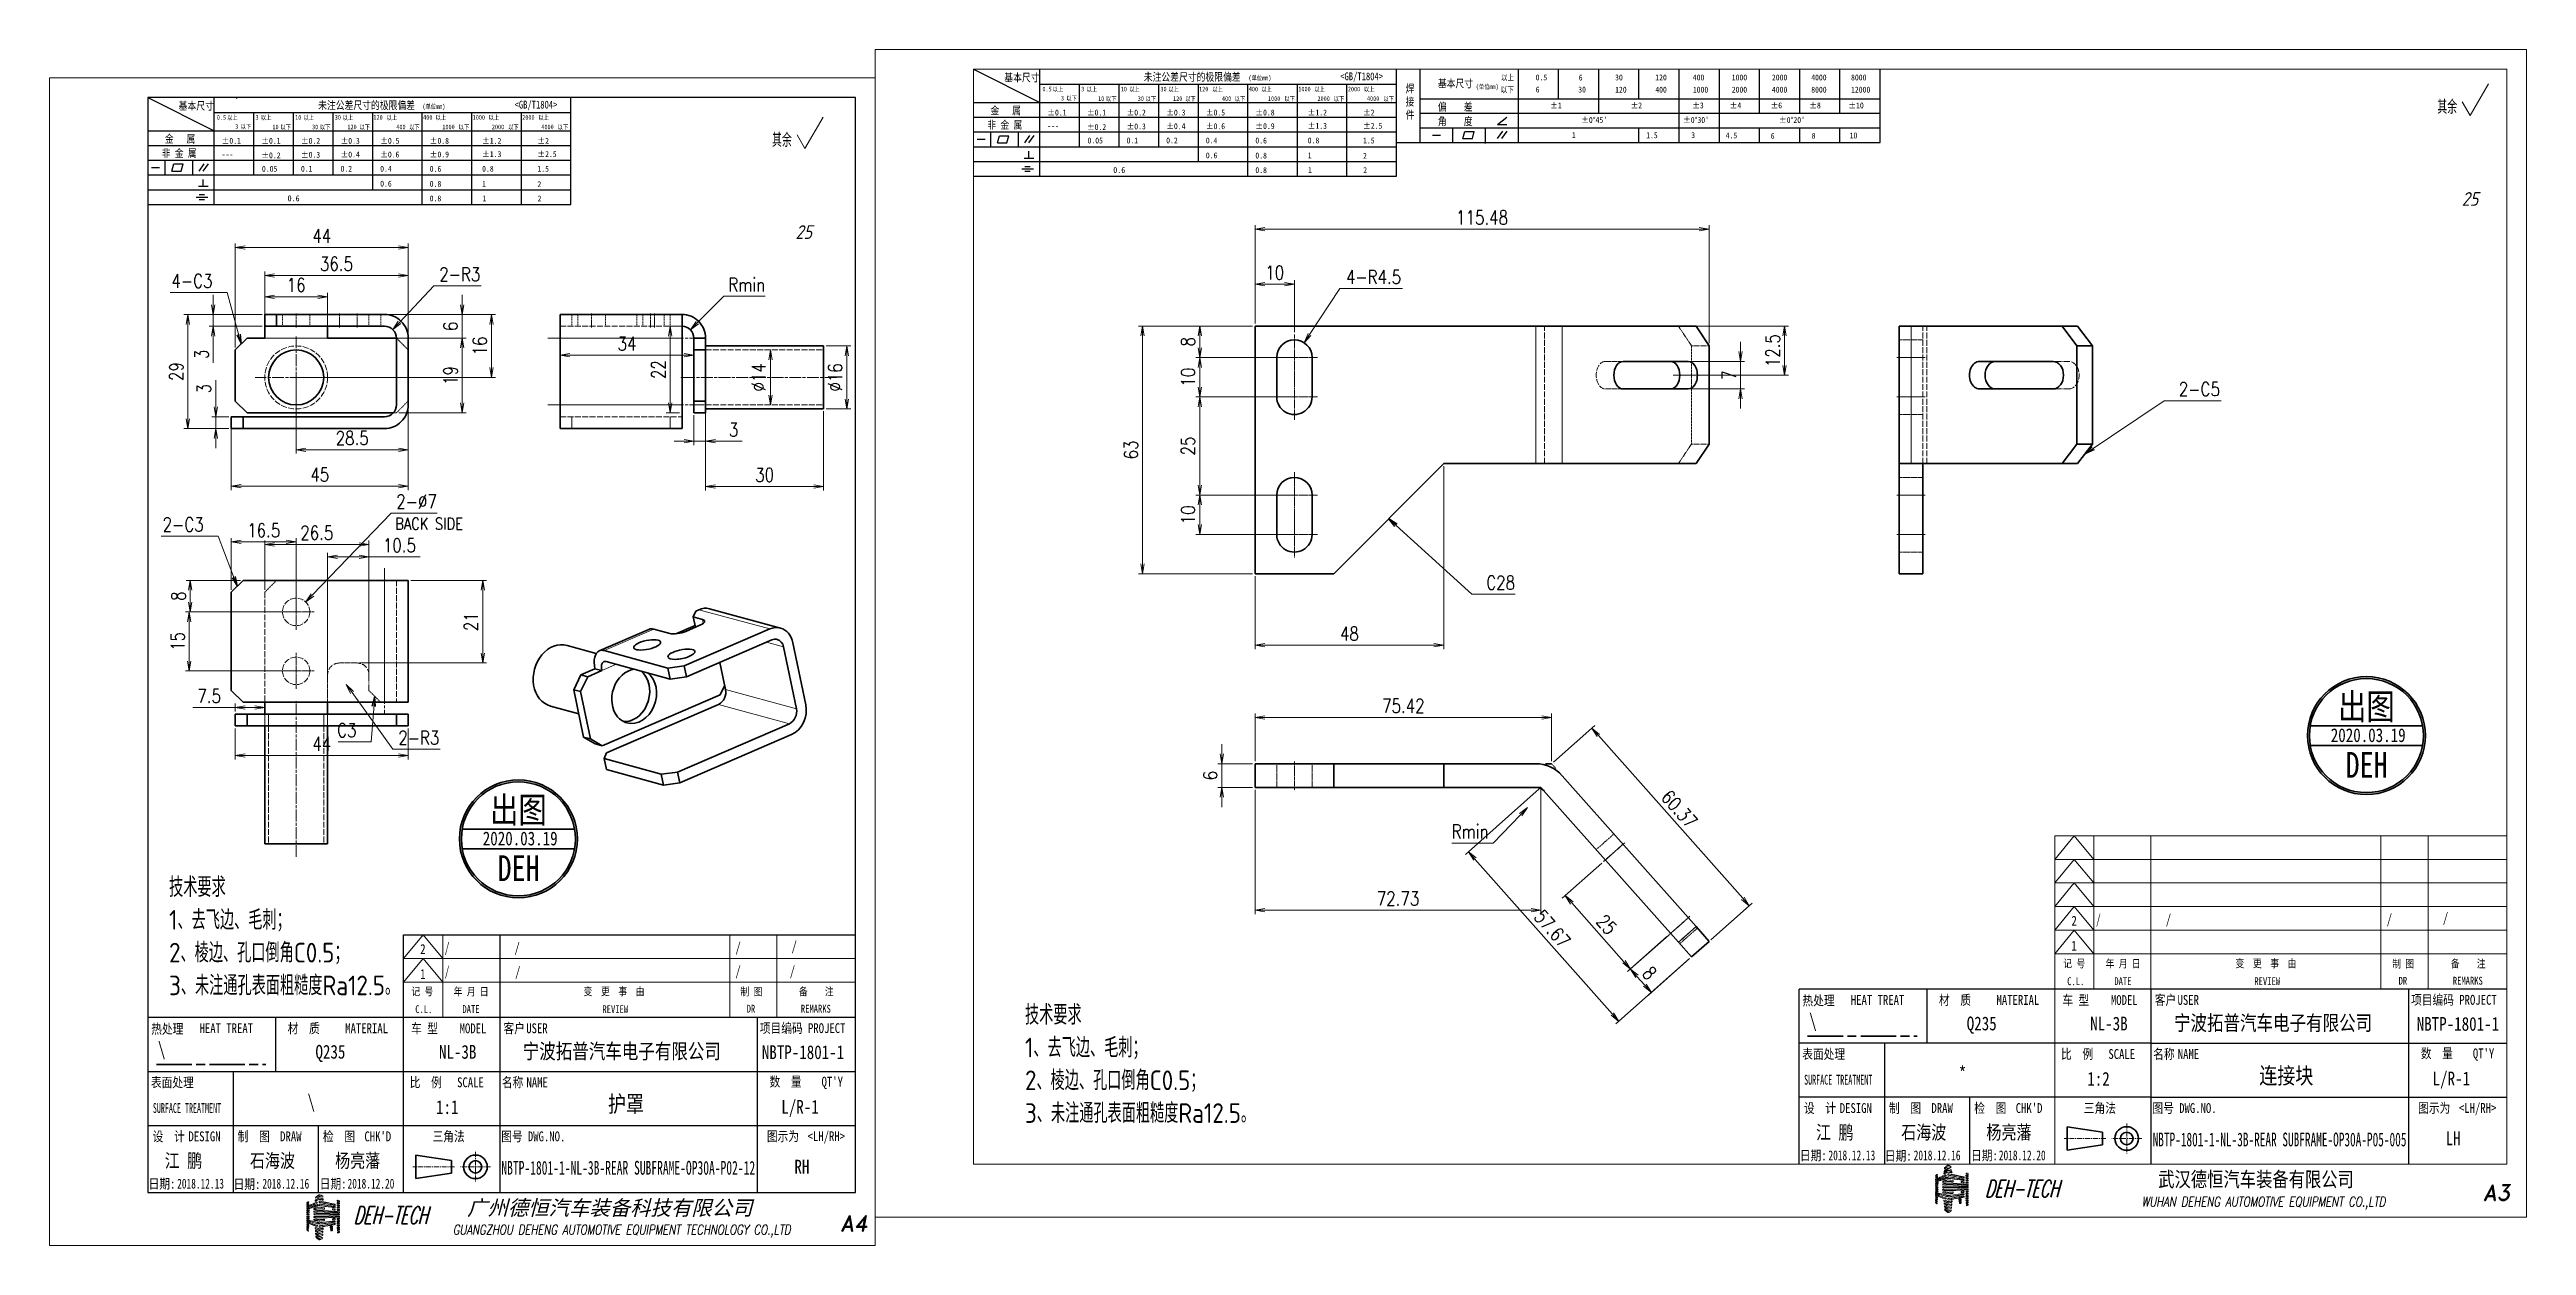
# Model space of a CAD drawing. Header units: millimetres. Extents: x -47800 to 104182, y -50696 to 46579.
# Drawn here: x -46934 to -46304, y 45955 to 46259 of the extents above; entities that cross this region are included whole.
import ezdxf
from ezdxf.enums import TextEntityAlignment as Align

# ---------------------------------------------------------------- set-up
doc = ezdxf.new("R2010")
doc.units = ezdxf.units.MM
doc.header["$LTSCALE"] = 0.5
for name, pattern in [('AM_ISO02W050x2', [3.75, 3, -0.75]), ('AM_ISO08W050x2', [9, 6, -0.75, 1.5, -0.75]), ('CENTER', [2, 1.25, -0.25, 0.25, -0.25]), ('DIVIDE', [31.75, 12.7, -6.35, 0, -6.35, 0, -6.35]), ('DOT2', [0.125, 0, -0.125])]:
    doc.linetypes.add(name, pattern=pattern)
for name, color, linetype, lineweight in [('中心线', 2, 'AM_ISO08W050x2', 18), ('印章专用-出图', 1, 'Continuous', 80), ('图框', 7, 'Continuous', 18), ('标注线', 3, 'Continuous', 18), ('热处理', 7, 'Continuous', 20), ('粗实线', 7, 'Continuous', 35), ('粗点划线', 6, 'AM_ISO08W050x2', 35), ('虚线', 1, 'AM_ISO02W050x2', 18)]:
    doc.layers.add(name, color=color, linetype=linetype, lineweight=lineweight)
for name, color, linetype in [('图\\M+19E79\\M+195B6\\M+18E9A', 7, 'Continuous'), ('图号', 7, 'Continuous'), ('图名', 7, 'Continuous'), ('数量', 7, 'Continuous'), ('材质', 7, 'Continuous'), ('表面处理', 7, 'Continuous'), ('车型', 7, 'Continuous')]:
    doc.layers.add(name, color=color, linetype=linetype)
doc.layers.add('打印', color=7, linetype='Continuous', lineweight=15, plot=False)
doc.layers.add('打印-禁用', color=7, linetype='Continuous', lineweight=15, plot=False)
doc.styles.add('DIM', font='romans.shx', dxfattribs={"width": 0.8, "bigfont": 'bigfont.shx'})
doc.styles.get("Standard").update_dxf_attribs({"font": 'simplex.shx'})
doc.styles.add('STYLE1', font='')
doc.styles.add('国标', font='simfang.ttf', dxfattribs={"width": 0.8})
doc.styles.add('机械长仿宋', font='gbenor.shx', dxfattribs={"height": 1, "bigfont": 'gbcbig.shx'})
doc.styles.add('标题\\M+18E9A', font='romand.shx', dxfattribs={"oblique": 10, "bigfont": 'bigfont.shx'})
doc.styles.get('STYLE1').set_extended_font_data('SimSun')
doc.dimstyles.new('DEH 1-1', dxfattribs={"dimtxt": 3.5, "dimasz": 2.5, "dimexe": 1, "dimexo": 0.625, "dimgap": 1.2, "dimtad": 1, "dimtoh": 1, "dimdsep": 46, "dimtxsty": 'DIM', "dimblk": 'OPEN', "dimcen": 0, "dimclrd": 8, "dimclre": 8, "dimclrt": 2, "dimazin": 2, "dimtfac": 0.5, "dimtmove": 0, "dimatfit": 3, "dimldrblk": 'OPEN', "dimfxl": 0, "dimtolj": 2, "dimlwd": 18, "dimlwe": 18, "dimarcsym": 0})
doc.dimstyles.new('DEH 1-1$0', dxfattribs={"dimtxt": 3.5, "dimasz": 2.5, "dimexe": 1, "dimexo": 0.625, "dimgap": 1.2, "dimtad": 1, "dimzin": 9, "dimdsep": 46, "dimtxsty": 'DIM', "dimblk": 'OPEN', "dimcen": 0, "dimclrd": 8, "dimclre": 8, "dimclrt": 2, "dimazin": 2, "dimtfac": 0.5, "dimtmove": 0, "dimatfit": 3, "dimldrblk": 'OPEN', "dimfxl": 0, "dimtolj": 2, "dimlwd": 18, "dimlwe": 18, "dimarcsym": 0})
doc.dimstyles.new('DEH 1-1$3', dxfattribs={"dimtxt": 3.5, "dimasz": 2.5, "dimexe": 1, "dimexo": 0.625, "dimgap": 1.2, "dimtad": 1, "dimtoh": 1, "dimdsep": 46, "dimtxsty": 'DIM', "dimblk": 'OPEN', "dimcen": 0, "dimclrd": 8, "dimclre": 8, "dimclrt": 2, "dimazin": 2, "dimtfac": 0.5, "dimtofl": 0, "dimtmove": 0, "dimatfit": 3, "dimldrblk": 'OPEN', "dimfxl": 0, "dimtolj": 2, "dimlwd": 18, "dimlwe": 18, "dimarcsym": 0})
doc.dimstyles.new('DEH 1-1$4', dxfattribs={"dimtxt": 3.5, "dimasz": 2.5, "dimexe": 1, "dimexo": 0.625, "dimgap": 1.2, "dimtad": 1, "dimtoh": 1, "dimdsep": 46, "dimtxsty": 'DIM', "dimblk": 'OPEN', "dimcen": 0, "dimclrd": 8, "dimclre": 8, "dimclrt": 2, "dimazin": 2, "dimtfac": 0.5, "dimtofl": 0, "dimtmove": 0, "dimatfit": 3, "dimldrblk": 'OPEN', "dimfxl": 0, "dimtolj": 2, "dimlwd": 18, "dimlwe": 18, "dimarcsym": 0})

msp = doc.modelspace()

# ---------------------------------------------------------------- texts
at = {"layer": '图\\M+19E79\\M+195B6\\M+18E9A', "color": 3, "style": '国标'}
for s, height, width, p in [('2', 2.5, 0.8, (-46420.089, 46035.979)), ('/', 2.5, 0.705904, (-46413.856, 46036.295)), ('/', 2.5, 0.8, (-46396.121, 46036.295)), ('/', 2.5, 0.8, (-46339.916, 46036.393)), ('/', 2.5, 0.8, (-46325.621, 46036.764)), ('2', 2.5, 0.8, (-46840.089, 46028.778)), ('/', 2.5, 0.705904, (-46833.856, 46029.094)), ('/', 2.5, 0.8, (-46816.121, 46029.094)), ('/', 2.5, 0.8, (-46759.916, 46029.193)), ('/', 2.5, 0.8, (-46745.621, 46029.564)), ('1', 2.5, 0.8, (-46420.099, 46029.619)), ('1', 2.5, 0.8, (-46840.099, 46022.418)), ('/', 2.5, 0.705904, (-46833.856, 46023.094)), ('/', 2.5, 0.8, (-46815.949, 46023.009)), ('/', 2.5, 0.8, (-46759.916, 46023.193)), ('/', 2.5, 0.8, (-46746.085, 46023.204)), ('宁波拓普汽车电子有限公司', 3.85, 0.8, (-46394.021, 46009.303)), ('NBTP-1801-1', 3.5, 0.8, (-46332.274, 46009.232)), ('宁波拓普汽车电子有限公司', 3.85, 0.8, (-46814.021, 46002.103)), ('NBTP-1801-1', 3.5, 0.8, (-46753.2, 46002.032)), ('1:2', 3.5, 0.8, (-46416.066, 45995.256)), ('1:1', 3.5, 0.8, (-46836.066, 45988.055)), ('江 鹏', 3.5, 0.8, (-46485.068, 45981.639)), ('石海波', 3.5, 0.8, (-46463.388, 45981.639)), ('杨亮藩', 3.5, 0.8, (-46441.728, 45981.639)), ('江 鹏', 3.5, 0.8, (-46905.068, 45974.438)), ('石海波', 3.5, 0.8, (-46883.388, 45974.438)), ('杨亮藩', 3.5, 0.8, (-46861.728, 45974.438)), ('2018.12.13', 2.5, 0.7, (-46481.903, 45976.303)), ('2018.12.16', 2.5, 0.7, (-46460.223, 45976.303)), ('2018.12.20', 2.5, 0.7, (-46438.563, 45976.303)), ('LH', 3.5, 0.8, (-46324.907, 45980.122)), ('2018.12.13', 2.5, 0.7, (-46901.903, 45969.102)), ('2018.12.16', 2.5, 0.7, (-46880.223, 45969.102)), ('2018.12.20', 2.5, 0.7, (-46858.563, 45969.102)), ('RH', 3.5, 0.8, (-46744.907, 45972.922))]:
    msp.add_text(s, height=height, dxfattribs=dict(at, width=width)).set_placement(p)
at = {"layer": '图号', "color": 3, "style": '国标'}
for s, width, p, p2 in [('NBTP-1801-1-NL-3B-REAR SUBFRAME-OP30A-P05-005', 0.560444, (-46399.453, 45979.833), (-46334.89, 45979.833)), ('NBTP-1801-1-NL-3B-REAR SUBFRAME-OP30A-P02-12', 0.573182, (-46819.453, 45972.632), (-46754.89, 45972.632))]:
    msp.add_text(s, height=3.5, dxfattribs=dict(at, width=width)).set_placement(p, p2, align=Align.FIT)
at = {"layer": '图名', "color": 3, "style": '国标', "width": 0.8}
for s, p in [('连接块 ', (-46372.323, 45995.732)), ('护罩', (-46792.323, 45988.532))]:
    msp.add_text(s, height=4.2, dxfattribs=at).set_placement(p)
at = {"layer": '数量', "color": 3, "style": '国标', "width": 0.8}
for p in [(-46328.243, 45995.333), (-46748.243, 45988.132)]:
    msp.add_text('L/R-1', height=3.5, dxfattribs=at).set_placement(p)
at = {"layer": '材质', "color": 3, "style": '国标', "width": 0.8}
for p in [(-46446.73, 46009.344), (-46866.73, 46002.144)]:
    msp.add_text('Q235', height=3.5, dxfattribs=at).set_placement(p)
at = {"layer": '标注线', "color": 2}
for s, insert, char_height, width, attachment_point, style in [('{\\Fromans,bigfont|c134;4-C3}', (-46892.913, 46198.226), 3.5, 34.66905, 9, 'DIM'), ('{\\Fromans,bigfont|c134;2-C5}', (-46392.781, 46170.695), 3.5, 34.66905, 7, 'DIM'), ('{\\Fromans,bigfont|c134;2-C3}', (-46895.162, 46136.253), 3.5, 34.66905, 9, 'DIM'), ('{\\Fromans,bigfont|c134;C28}', (-46568.933, 46121.473), 3.5, 34.66905, 7, 'DIM'), ('{\\Fromans,bigfont|c134;C3}', (-46856.29, 46083.926), 3.5, 34.66905, 9, 'DIM'), ('\\A2;技术要求\\P1、去飞边、毛刺；\\P2、棱边、孔口倒角C0.5；\\P3、未注通孔表面粗糙度Ra12.5。', (-46903.958, 46018.27), 5, 114.82461, 7, '机械长仿宋'), ('\\A2;技术要求\\P1、去飞边、毛刺；\\P2、棱边、孔口倒角C0.5；\\P3、未注通孔表面粗糙度Ra12.5。', (-46686.257, 45985.795), 5, 114.82461, 7, '机械长仿宋')]:
    msp.add_mtext(s, dxfattribs=dict(at, insert=insert, char_height=char_height, width=width, attachment_point=attachment_point, style=style))
at = {"layer": '标注线', "insert": (-46846.43, 46139.738), "char_height": 3.0375, "width": 67.92338, "attachment_point": 1, "style": 'DIM'}
msp.add_mtext('{\\Fromans,bigfont|c134;BACK SIDE}', dxfattribs=at)
at = {"layer": '热处理', "color": 3, "style": '国标', "width": 0.8}
for p in [(-46486.797, 46010.016), (-46906.797, 46002.815)]:
    msp.add_text('\\', height=3.5, dxfattribs=at).set_placement(p)
at = {"layer": '表面处理', "color": 3, "style": '国标', "width": 0.8}
for s, p in [('*', (-46448.757, 45996.685)), ('\\', (-46868.757, 45989.484))]:
    msp.add_text(s, height=3.5, dxfattribs=at).set_placement(p)
at = {"layer": '车型', "color": 3, "style": '国标', "width": 0.8}
for p in [(-46415.322, 46009.319), (-46835.322, 46002.118)]:
    msp.add_text('NL-3B', height=3.5, dxfattribs=at).set_placement(p)

# ---------------------------------------------------------------- blocks, each defined once
blk = doc.blocks.new('GZDEH零件A4图框V01版')
at = {"lineweight": 5}
for p, q in [((68.17, 12.63), (68.11, 12.6)), ((68.22, 12.67), (68.17, 12.63)), ((68.25, 12.69), (68.22, 12.67)), ((68.31, 12.73), (68.25, 12.69)), ((68.39, 12.78), (68.31, 12.73)), ((68.43, 12.81), (68.39, 12.78)), ((68.52, 12.86), (68.43, 12.81)), ((68.57, 12.89), (68.52, 12.86)), ((68.61, 12.9), (68.57, 12.89)), ((68.67, 12.88), (68.61, 12.9)), ((68.71, 12.84), (68.67, 12.88)), ((68.75, 12.83), (68.71, 12.84)), ((68.81, 12.83), (68.75, 12.83)), ((69.07, 12.76), (68.81, 12.83)), ((69.2, 12.71), (69.07, 12.76)), ((69.47, 12.62), (69.2, 12.71)), ((69.48, 12.53), (69.47, 12.62)), ((65.46, 10.86), (65.44, 10.79)), ((65.44, 10.79), (65.45, 10.75)), ((65.45, 10.75), (65.49, 10.69)), ((65.47, 9.89), (65.45, 9.81)), ((65.45, 9.81), (65.45, 9.76)), ((65.45, 9.76), (65.49, 9.69)), ((65.46, 9.41), (65.45, 9.33)), ((65.45, 9.33), (65.46, 9.29)), ((65.46, 8.89), (65.45, 8.82)), ((65.45, 8.82), (65.46, 8.78)), ((65.49, 8.45), (65.45, 8.38)), ((65.45, 8.38), (65.45, 8.33)), ((65.45, 8.33), (65.47, 8.26)), ((65.49, 7.96), (65.45, 7.89)), ((65.45, 7.89), (65.45, 7.84)), ((65.45, 7.84), (65.47, 7.78)), ((65.49, 7.46), (65.45, 7.4)), ((65.45, 7.4), (65.45, 7.34)), ((65.45, 7.34), (65.47, 7.27)), ((65.46, 6.96), (65.45, 6.89)), ((65.45, 6.89), (65.46, 6.84)), ((65.46, 6.48), (65.45, 6.41)), ((65.45, 6.41), (65.46, 6.37)), ((65.52, 10.91), (65.46, 10.86)), ((65.48, 10.37), (65.46, 10.35)), ((65.46, 10.35), (65.46, 10.29)), ((65.46, 10.29), (65.46, 10.26)), ((65.46, 10.26), (65.46, 10.2)), ((65.46, 10.2), (65.56, 10.2)), ((65.6, 9.46), (65.46, 9.41)), ((65.46, 9.29), (65.49, 9.21)), ((65.49, 8.94), (65.46, 8.89)), ((65.46, 8.78), (65.49, 8.71)), ((65.51, 6.99), (65.46, 6.96)), ((65.46, 6.84), (65.49, 6.77)), ((65.48, 6.47), (65.46, 6.48)), ((65.46, 6.37), (65.49, 6.3)), ((65.84, 10.09), (65.47, 9.89)), ((65.47, 8.26), (65.48, 8.25)), ((65.47, 7.78), (65.48, 7.77)), ((65.47, 7.27), (65.57, 7.25)), ((65.5, 10.39), (65.48, 10.37)), ((65.48, 10.37), (65.48, 10.37)), ((65.48, 8.25), (65.49, 8.24)), ((65.48, 7.77), (65.49, 7.76)), ((65.5, 6.48), (65.48, 6.47)), ((65.49, 10.69), (65.5, 10.68)), ((65.49, 9.69), (65.63, 9.73)), ((65.49, 9.21), (65.65, 9.25)), ((65.53, 8.96), (65.49, 8.94)), ((65.49, 8.71), (65.7, 8.75)), ((65.57, 8.46), (65.49, 8.45)), ((65.49, 8.23), (65.71, 8.24)), ((65.49, 8.24), (65.49, 8.23)), ((65.64, 7.97), (65.49, 7.96)), ((65.49, 7.76), (65.49, 7.75)), ((65.49, 7.75), (65.71, 7.75)), ((65.7, 7.46), (65.49, 7.46)), ((65.49, 6.77), (65.61, 6.74)), ((65.49, 6.3), (65.62, 6.25)), ((65.5, 10.68), (65.5, 10.68)), ((65.5, 10.68), (65.51, 10.68)), ((65.65, 10.5), (65.5, 10.39)), ((65.51, 6.49), (65.5, 6.48)), ((65.51, 10.68), (65.68, 10.76)), ((65.55, 6.99), (65.51, 6.99)), ((65.65, 6.47), (65.51, 6.49)), ((65.56, 10.94), (65.52, 10.91)), ((65.58, 8.96), (65.53, 8.96)), ((65.61, 6.97), (65.55, 6.99)), ((65.63, 10.98), (65.56, 10.94)), ((65.56, 10.2), (65.62, 10.22)), ((65.62, 8.47), (65.57, 8.46)), ((65.57, 7.25), (65.61, 7.25)), ((65.74, 9), (65.58, 8.96)), ((65.66, 9.49), (65.6, 9.46)), ((65.61, 7.25), (65.7, 7.23)), ((65.74, 6.95), (65.61, 6.97)), ((65.61, 6.74), (65.67, 6.73)), ((65.62, 10.22), (65.7, 10.28)), ((65.7, 8.48), (65.62, 8.47)), ((65.71, 11.05), (65.63, 10.98)), ((65.63, 9.73), (65.69, 9.76)), ((65.72, 7.98), (65.64, 7.97)), ((65.74, 10.55), (65.65, 10.5)), ((65.65, 9.25), (65.73, 9.27)), ((65.71, 6.45), (65.65, 6.47)), ((65.8, 9.54), (65.66, 9.49)), ((65.67, 6.73), (65.8, 6.71)), ((65.68, 10.76), (65.75, 10.81)), ((65.69, 9.76), (65.82, 9.83)), ((65.7, 10.28), (65.81, 10.32)), ((65.7, 8.75), (65.81, 8.77)), ((65.83, 8.52), (65.7, 8.48)), ((65.8, 7.46), (65.7, 7.46)), ((65.7, 7.23), (65.81, 7.23)), ((65.75, 11.08), (65.71, 11.06)), ((65.71, 8.24), (65.82, 8.25)), ((65.71, 7.75), (65.82, 7.75)), ((65.85, 6.42), (65.71, 6.45)), ((65.88, 7.99), (65.72, 7.98)), ((65.73, 9.27), (65.89, 9.32)), ((65.92, 10.63), (65.74, 10.55)), ((65.81, 9.02), (65.74, 9)), ((65.81, 6.94), (65.74, 6.95)), ((65.84, 11.09), (65.75, 11.08)), ((65.75, 10.81), (65.89, 10.93)), ((65.91, 9.58), (65.8, 9.54)), ((66.01, 7.46), (65.8, 7.46)), ((65.8, 6.71), (65.87, 6.7)), ((65.81, 10.32), (65.86, 10.35)), ((65.97, 9.06), (65.81, 9.02)), ((65.81, 8.77), (66.01, 8.84)), ((65.81, 7.23), (65.86, 7.23)), ((65.94, 6.93), (65.81, 6.94)), ((65.82, 9.83), (65.92, 9.86)), ((65.82, 8.25), (66.04, 8.3)), ((65.82, 7.75), (66.04, 7.75)), ((65.9, 8.52), (65.83, 8.52)), ((65.91, 11.05), (65.84, 11.09)), ((66.03, 10.18), (65.84, 10.09)), ((66.08, 6.36), (65.85, 6.42)), ((65.86, 10.35), (65.94, 10.42)), ((65.86, 7.23), (65.97, 7.23)), ((65.87, 6.7), (65.91, 6.69)), ((65.93, 7.99), (65.88, 7.99)), ((65.89, 10.93), (65.91, 10.99)), ((65.89, 9.32), (66.01, 9.36)), ((66.04, 8.52), (65.9, 8.52)), ((65.91, 10.99), (65.91, 11.04)), ((65.97, 9.6), (65.91, 9.58)), ((65.91, 6.69), (65.98, 6.67)), ((65.95, 10.55), (65.92, 10.63)), ((65.92, 9.86), (65.97, 9.88)), ((65.96, 7.98), (65.93, 7.99)), ((65.94, 10.42), (65.96, 10.51)), ((65.98, 6.92), (65.94, 6.93)), ((65.96, 10.51), (65.95, 10.55)), ((66.01, 7.98), (65.96, 7.98)), ((65.97, 9.88), (66.06, 9.92)), ((66.09, 9.63), (65.97, 9.6)), ((65.98, 9.07), (65.97, 9.06)), ((65.97, 7.23), (65.97, 7.22)), ((65.97, 7.22), (65.97, 7.21)), ((65.97, 7.21), (65.97, 7.2)), ((65.97, 7.2), (66, 7.2)), ((66.02, 9.07), (65.98, 9.07)), ((65.99, 6.92), (65.98, 6.92)), ((65.98, 6.67), (66, 6.67)), ((66.03, 6.91), (65.99, 6.92)), ((66, 7.2), (66.02, 7.2)), ((66, 6.67), (66.01, 6.67)), ((66.01, 9.36), (66.07, 9.38)), ((66.01, 8.84), (66.05, 8.91)), ((66.04, 7.92), (66.01, 7.98)), ((66.05, 7.37), (66.01, 7.46)), ((66.01, 6.67), (66.04, 6.66)), ((66.03, 9.05), (66.02, 9.07)), ((66.02, 7.2), (66.04, 7.23)), ((66.42, 10.33), (66.03, 10.18)), ((66.06, 8.97), (66.03, 9.05)), ((66.03, 6.85), (66.03, 6.91)), ((66.03, 6.81), (66.03, 6.85)), ((66.05, 6.75), (66.03, 6.81)), ((66.04, 8.43), (66.04, 8.52)), ((66.04, 8.39), (66.04, 8.43)), ((66.04, 8.3), (66.04, 8.39)), ((66.05, 7.89), (66.04, 7.92)), ((66.04, 7.78), (66.05, 7.8)), ((66.04, 7.75), (66.04, 7.78)), ((66.04, 7.23), (66.05, 7.32)), ((66.04, 6.71), (66.05, 6.75)), ((66.04, 6.7), (66.04, 6.71)), ((66.04, 6.66), (66.04, 6.7)), ((66.05, 8.91), (66.06, 8.97)), ((66.05, 7.82), (66.05, 7.89)), ((66.05, 7.8), (66.05, 7.82)), ((66.05, 7.32), (66.05, 7.37)), ((66.06, 9.92), (66.18, 9.96)), ((66.07, 9.38), (66.18, 9.42)), ((66.19, 6.34), (66.08, 6.36)), ((66.1, 9.64), (66.09, 9.63)), ((66.11, 9.65), (66.1, 9.64)), ((66.13, 9.66), (66.11, 9.65)), ((66.28, 9.71), (66.13, 9.66)), ((66.18, 9.96), (66.24, 9.99)), ((66.18, 9.42), (66.59, 9.54)), ((66.42, 6.28), (66.19, 6.34)), ((66.24, 9.99), (66.35, 10.05)), ((66.35, 9.73), (66.28, 9.71)), ((66.35, 10.05), (66.4, 10.05)), ((66.49, 9.78), (66.35, 9.73)), ((66.4, 10.05), (66.43, 10.06)), ((66.52, 10.38), (66.42, 10.33)), ((66.43, 10.06), (66.47, 10.09)), ((66.47, 10.09), (66.73, 10.19)), ((66.51, 9.79), (66.49, 9.78)), ((66.52, 9.79), (66.51, 9.79)), ((66.57, 10.4), (66.52, 10.38)), ((66.54, 9.8), (66.52, 9.79)), ((66.71, 9.86), (66.54, 9.8)), ((66.66, 10.45), (66.57, 10.4)), ((66.59, 9.54), (66.8, 9.61)), ((67.07, 10.63), (66.66, 10.45)), ((66.8, 9.89), (66.71, 9.86)), ((66.73, 10.19), (66.86, 10.25)), ((66.97, 9.95), (66.8, 9.89)), ((66.8, 9.61), (67.21, 9.73)), ((66.86, 10.25), (67.12, 10.35)), ((66.99, 9.95), (66.97, 9.95)), ((67, 9.96), (66.99, 9.95)), ((67.02, 9.97), (67, 9.96)), ((67.14, 10.01), (67.02, 9.97)), ((67.28, 10.72), (67.07, 10.63)), ((67.12, 10.35), (67.24, 10.39)), ((67.19, 10.03), (67.14, 10.01)), ((67.31, 10.07), (67.19, 10.03)), ((67.21, 9.73), (67.33, 9.77)), ((67.24, 10.39), (67.3, 10.42)), ((67.28, 7.39), (67.24, 7.31)), ((67.24, 7.31), (67.24, 7.24)), ((67.24, 7.24), (67.27, 7.15)), ((67.28, 9.38), (67.25, 9.29)), ((67.25, 9.29), (67.25, 9.24)), ((67.25, 9.24), (67.27, 9.14)), ((67.28, 8.71), (67.25, 8.62)), ((67.25, 8.62), (67.25, 8.56)), ((67.25, 8.56), (67.27, 8.47)), ((67.28, 8.06), (67.25, 7.97)), ((67.25, 7.97), (67.25, 7.92)), ((67.25, 7.92), (67.27, 7.82)), ((67.26, 6.7), (67.25, 6.59)), ((67.25, 6.59), (67.26, 6.54)), ((67.34, 6.73), (67.26, 6.7)), ((67.26, 6.54), (67.28, 6.43)), ((67.27, 9.14), (67.29, 9.13)), ((67.27, 8.47), (67.29, 8.45)), ((67.27, 7.82), (67.29, 7.8)), ((67.27, 7.15), (67.29, 7.14)), ((67.69, 10.9), (67.28, 10.72)), ((67.36, 9.41), (67.28, 9.38)), ((67.29, 9.11), (67.28, 9.09)), ((67.28, 9.09), (67.31, 9.1)), ((67.33, 8.74), (67.28, 8.71)), ((67.36, 8.07), (67.28, 8.06)), ((67.48, 7.39), (67.28, 7.39)), ((67.29, 7.12), (67.28, 7.11)), ((67.28, 7.11), (67.3, 7.12)), ((67.28, 6.43), (67.31, 6.43)), ((67.29, 9.13), (67.29, 9.11)), ((67.29, 8.45), (67.3, 8.44)), ((67.29, 7.8), (67.3, 7.78)), ((67.29, 7.14), (67.29, 7.12)), ((67.3, 10.42), (67.4, 10.48)), ((67.3, 8.44), (67.32, 8.42)), ((67.3, 7.78), (67.31, 7.75)), ((67.3, 7.12), (67.33, 7.1)), ((67.33, 10.07), (67.31, 10.07)), ((67.31, 9.1), (67.33, 9.1)), ((67.31, 7.75), (67.41, 7.75)), ((67.31, 6.43), (67.33, 6.43)), ((67.32, 8.42), (67.32, 8.44)), ((67.32, 8.44), (67.34, 8.44)), ((67.34, 10.08), (67.33, 10.07)), ((67.33, 9.77), (67.38, 9.79)), ((67.33, 9.1), (67.36, 9.11)), ((67.35, 8.75), (67.33, 8.74)), ((67.33, 7.1), (67.33, 7.08)), ((67.33, 7.08), (67.45, 7.08)), ((67.33, 6.43), (67.36, 6.42)), ((67.36, 10.09), (67.34, 10.08)), ((67.34, 8.44), (67.36, 8.44)), ((67.39, 6.73), (67.34, 6.73)), ((67.4, 8.75), (67.35, 8.75)), ((67.47, 10.13), (67.36, 10.09)), ((67.4, 9.43), (67.36, 9.41)), ((67.36, 9.11), (67.45, 9.13)), ((67.36, 8.44), (67.53, 8.45)), ((67.4, 8.07), (67.36, 8.07)), ((67.36, 6.42), (67.5, 6.39)), ((67.38, 9.79), (67.5, 9.83)), ((67.48, 6.71), (67.39, 6.73)), ((67.4, 10.48), (67.45, 10.48)), ((67.48, 9.44), (67.4, 9.43)), ((67.52, 8.77), (67.4, 8.75)), ((67.48, 8.08), (67.4, 8.07)), ((67.41, 7.75), (67.47, 7.75)), ((67.45, 10.48), (67.49, 10.49)), ((67.45, 9.13), (67.5, 9.14)), ((67.45, 7.08), (67.5, 7.08)), ((67.53, 10.15), (67.47, 10.13)), ((67.47, 7.75), (67.57, 7.75)), ((67.55, 9.48), (67.48, 9.44)), ((67.82, 8.1), (67.48, 8.08)), ((67.57, 7.39), (67.48, 7.39)), ((67.61, 6.69), (67.48, 6.71)), ((67.49, 10.49), (67.52, 10.52)), ((67.5, 9.83), (67.63, 9.86)), ((67.5, 9.14), (67.6, 9.15)), ((67.5, 7.08), (67.62, 7.08)), ((67.5, 6.39), (67.57, 6.38)), ((67.52, 10.52), (67.76, 10.61)), ((67.58, 8.78), (67.52, 8.77)), ((67.64, 10.19), (67.53, 10.15)), ((67.53, 8.45), (67.61, 8.46)), ((67.55, 11.32), (67.54, 11.28)), ((67.54, 11.28), (67.55, 11.26)), ((67.56, 11.41), (67.55, 11.32)), ((67.55, 11.26), (67.58, 11.23)), ((67.59, 9.48), (67.55, 9.48)), ((67.57, 11.45), (67.56, 11.41)), ((67.58, 11.54), (67.57, 11.45)), ((67.57, 7.77), (67.57, 7.78)), ((67.57, 7.78), (69.23, 7.78)), ((67.57, 7.76), (67.57, 7.77)), ((67.57, 7.75), (67.57, 7.76)), ((67.76, 7.39), (67.57, 7.39)), ((67.57, 6.38), (67.72, 6.35)), ((67.73, 11.64), (67.58, 11.54)), ((67.58, 11.23), (67.72, 11.3)), ((67.69, 8.79), (67.58, 8.78)), ((67.67, 9.48), (67.59, 9.48)), ((67.6, 9.15), (67.63, 9.16)), ((67.61, 8.46), (67.79, 8.48)), ((67.68, 6.68), (67.61, 6.69)), ((67.62, 7.08), (67.62, 7.07)), ((67.62, 7.07), (67.62, 7.07)), ((67.62, 7.07), (67.62, 7.06)), ((67.62, 7.06), (67.67, 7.06)), ((67.63, 9.86), (67.7, 9.88)), ((67.63, 9.16), (67.65, 9.17)), ((67.65, 12.14), (67.64, 12.02)), ((67.64, 12.02), (67.66, 12.02)), ((67.66, 10.19), (67.64, 10.19)), ((67.66, 12.21), (67.65, 12.14)), ((67.65, 9.17), (67.69, 9.18)), ((67.69, 12.33), (67.66, 12.21)), ((67.66, 12.02), (67.67, 12.01)), ((67.67, 10.2), (67.66, 10.19)), ((67.67, 12.01), (67.68, 11.99)), ((67.69, 10.21), (67.67, 10.2)), ((67.73, 9.51), (67.67, 9.48)), ((67.67, 7.06), (67.69, 7.06)), ((67.68, 11.99), (68.04, 12.21)), ((67.81, 6.66), (67.68, 6.68)), ((67.83, 12.41), (67.69, 12.33)), ((67.79, 10.95), (67.69, 10.9)), ((67.86, 10.27), (67.69, 10.21)), ((67.69, 9.18), (67.84, 9.21)), ((67.76, 8.8), (67.69, 8.79)), ((67.69, 7.06), (67.74, 7.06)), ((67.7, 9.88), (67.84, 9.92)), ((67.72, 11.3), (67.78, 11.33)), ((67.72, 6.35), (68.04, 6.31)), ((67.8, 11.68), (67.73, 11.64)), ((67.76, 9.53), (67.73, 9.51)), ((67.74, 7.06), (67.8, 7.05)), ((67.76, 10.61), (67.87, 10.66)), ((67.84, 9.54), (67.76, 9.53)), ((67.79, 8.8), (67.76, 8.8)), ((67.76, 7.38), (67.76, 7.39)), ((67.76, 7.37), (67.76, 7.38)), ((67.76, 7.38), (67.76, 7.38)), ((67.98, 7.37), (67.76, 7.37)), ((67.78, 11.33), (67.91, 11.42)), ((67.84, 10.98), (67.79, 10.95)), ((67.86, 8.82), (67.79, 8.8)), ((67.79, 8.48), (67.83, 8.49)), ((67.96, 11.77), (67.8, 11.68)), ((67.8, 7.05), (67.83, 7.05)), ((67.95, 6.65), (67.81, 6.66)), ((67.99, 8.1), (67.82, 8.1)), ((67.89, 12.45), (67.83, 12.41)), ((67.83, 8.49), (67.85, 8.49)), ((67.83, 7.05), (67.88, 7.05)), ((67.93, 11.02), (67.84, 10.98)), ((67.84, 9.92), (67.98, 9.97)), ((68.1, 9.61), (67.84, 9.54)), ((67.84, 9.21), (67.91, 9.22)), ((67.85, 8.49), (67.9, 8.5)), ((67.95, 10.3), (67.86, 10.27)), ((67.98, 8.85), (67.86, 8.82)), ((67.87, 10.66), (68.1, 10.76)), ((67.88, 7.05), (68.11, 7.03)), ((68.03, 12.53), (67.89, 12.45)), ((67.9, 8.5), (67.95, 8.5)), ((67.91, 11.42), (67.96, 11.41)), ((67.91, 9.22), (68.05, 9.25)), ((67.97, 11.04), (67.93, 11.02)), ((68.12, 10.35), (67.95, 10.3)), ((67.95, 8.5), (67.97, 8.5)), ((68.01, 6.64), (67.95, 6.65)), ((68.05, 11.81), (67.96, 11.77)), ((67.96, 11.41), (67.99, 11.42)), ((67.99, 11.04), (67.97, 11.04)), ((67.97, 8.5), (68.03, 8.5)), ((67.98, 9.97), (68.05, 9.99)), ((68.05, 8.86), (67.98, 8.85)), ((68.09, 7.37), (67.98, 7.37)), ((67.99, 11.42), (68.03, 11.46)), ((68.03, 11.04), (67.99, 11.04)), ((68.34, 8.12), (67.99, 8.1)), ((68.15, 6.61), (68.01, 6.64)), ((68.08, 12.58), (68.03, 12.53)), ((68.03, 11.46), (68.04, 11.46)), ((68.06, 10.95), (68.03, 11.04)), ((68.03, 8.5), (68.1, 8.51)), ((68.04, 12.21), (68.22, 12.31)), ((68.04, 11.47), (68.05, 11.48)), ((68.04, 11.46), (68.04, 11.47)), ((68.04, 6.31), (68.19, 6.28)), ((68.1, 11.84), (68.05, 11.81)), ((68.05, 11.48), (68.24, 11.58)), ((68.05, 9.99), (68.19, 10.04)), ((68.05, 9.25), (68.09, 9.26)), ((68.17, 8.85), (68.05, 8.86)), ((68.07, 10.9), (68.06, 10.95)), ((68.11, 10.82), (68.07, 10.9)), ((68.11, 12.6), (68.08, 12.58)), ((68.09, 9.26), (68.11, 9.26)), ((68.31, 7.37), (68.09, 7.37)), ((68.19, 11.89), (68.1, 11.84)), ((68.1, 10.76), (68.11, 10.78)), ((68.24, 9.64), (68.1, 9.61)), ((68.1, 8.51), (68.14, 8.52)), ((68.11, 10.8), (68.11, 10.82)), ((68.11, 10.78), (68.11, 10.8)), ((68.11, 9.26), (68.15, 9.27)), ((68.11, 7.03), (68.23, 7.02)), ((68.17, 10.38), (68.12, 10.35)), ((68.14, 8.52), (68.22, 8.54)), ((68.15, 9.27), (68.29, 9.3)), ((68.28, 6.59), (68.15, 6.61)), ((68.21, 10.39), (68.17, 10.38)), ((68.3, 8.88), (68.17, 8.85)), ((68.31, 11.97), (68.19, 11.89)), ((68.19, 10.04), (68.26, 10.05)), ((68.27, 10.39), (68.21, 10.39)), ((68.22, 12.31), (68.58, 12.52)), ((68.22, 8.54), (68.31, 8.54)), ((68.23, 7.02), (68.46, 7)), ((68.24, 11.58), (68.34, 11.62)), ((68.51, 9.71), (68.24, 9.64)), ((68.26, 10.05), (68.3, 10.06)), ((68.33, 10.29), (68.27, 10.39)), ((68.35, 6.59), (68.28, 6.59)), ((68.29, 9.3), (68.36, 9.32)), ((68.3, 10.06), (68.35, 10.1)), ((68.36, 8.9), (68.3, 8.88)), ((68.38, 12), (68.31, 11.97)), ((68.31, 8.54), (68.36, 8.54)), ((68.31, 7.36), (68.31, 7.37)), ((68.31, 7.35), (68.31, 7.36)), ((68.31, 7.34), (68.31, 7.35)), ((68.66, 7.34), (68.31, 7.34)), ((68.35, 10.22), (68.33, 10.29)), ((68.34, 11.62), (68.53, 11.72)), ((68.43, 8.13), (68.34, 8.12)), ((68.35, 10.1), (68.35, 10.22)), ((68.48, 6.57), (68.35, 6.59)), ((68.36, 9.32), (68.51, 9.35)), ((68.48, 8.93), (68.36, 8.9)), ((68.36, 8.54), (68.46, 8.54)), ((68.51, 12.07), (68.38, 12)), ((68.47, 8.13), (68.43, 8.13)), ((68.46, 8.56), (68.46, 8.57)), ((68.46, 8.57), (68.63, 8.57)), ((68.46, 8.55), (68.46, 8.56)), ((68.46, 8.54), (68.46, 8.55)), ((68.46, 7), (68.52, 6.99)), ((68.55, 8.14), (68.47, 8.13)), ((68.62, 8.93), (68.48, 8.93)), ((68.52, 6.56), (68.48, 6.57)), ((68.56, 12.1), (68.51, 12.07)), ((68.55, 9.71), (68.51, 9.71)), ((68.51, 9.35), (68.53, 9.35)), ((68.52, 6.99), (68.54, 6.99)), ((68.53, 6.56), (68.52, 6.56)), ((68.53, 11.72), (68.63, 11.73)), ((68.53, 9.35), (68.54, 9.35)), ((68.57, 6.55), (68.53, 6.56)), ((68.54, 9.35), (68.57, 9.36)), ((68.54, 6.99), (68.6, 6.99)), ((68.57, 9.71), (68.55, 9.71)), ((68.81, 8.14), (68.55, 8.14)), ((68.61, 12.1), (68.56, 12.1)), ((68.61, 9.72), (68.57, 9.71)), ((68.57, 9.36), (68.59, 9.36)), ((68.65, 6.55), (68.57, 6.55)), ((68.58, 12.52), (68.65, 12.53)), ((68.59, 11.27), (68.58, 11.28)), ((68.58, 11.28), (68.58, 11.15)), ((68.58, 11.15), (68.58, 11.09)), ((68.58, 11.09), (68.58, 10.96)), ((68.58, 10.96), (68.73, 10.91)), ((68.61, 10.5), (68.58, 10.48)), ((68.58, 10.48), (68.58, 10.36)), ((68.58, 10.36), (68.58, 10.3)), ((68.58, 10.3), (68.58, 10.17)), ((68.58, 10.17), (68.66, 10.13)), ((68.58, 6.99), (69.11, 7.01)), ((68.59, 6.99), (68.58, 6.99)), ((68.6, 11.28), (68.59, 11.27)), ((68.59, 9.36), (68.6, 9.36)), ((68.6, 6.99), (68.59, 6.99)), ((68.59, 6.99), (68.59, 6.99)), ((68.91, 11.25), (68.6, 11.29)), ((68.6, 11.29), (68.6, 11.28)), ((68.6, 9.36), (68.61, 9.36)), ((68.67, 12.08), (68.61, 12.1)), ((68.63, 10.5), (68.61, 10.5)), ((69.09, 9.66), (68.61, 9.72)), ((68.61, 9.36), (68.67, 9.35)), ((68.68, 8.93), (68.62, 8.93)), ((68.63, 11.73), (68.68, 11.73)), ((68.66, 10.51), (68.63, 10.5)), ((68.63, 8.57), (68.72, 8.57)), ((68.65, 12.53), (68.68, 12.52)), ((68.69, 6.55), (68.65, 6.55)), ((68.73, 10.49), (68.66, 10.51)), ((68.66, 10.13), (68.71, 10.12)), ((68.83, 7.34), (68.66, 7.34)), ((68.9, 12.02), (68.67, 12.08)), ((68.67, 9.35), (68.69, 9.35)), ((68.68, 12.52), (68.75, 12.49)), ((68.68, 11.73), (68.77, 11.71)), ((68.82, 8.93), (68.68, 8.93)), ((68.69, 9.35), (68.75, 9.35)), ((68.77, 6.55), (68.69, 6.55)), ((68.71, 10.12), (68.81, 10.13)), ((68.72, 8.57), (68.89, 8.57)), ((68.73, 10.91), (68.81, 10.89)), ((68.77, 10.49), (68.73, 10.49)), ((68.75, 12.49), (69.04, 12.39)), ((68.75, 9.35), (68.96, 9.33)), ((68.77, 11.71), (68.94, 11.65)), ((68.84, 10.47), (68.77, 10.49)), ((68.89, 6.58), (68.77, 6.58)), ((68.77, 6.58), (68.77, 6.57)), ((68.77, 6.57), (68.77, 6.56)), ((68.77, 6.56), (68.77, 6.55)), ((68.81, 10.89), (68.96, 10.88)), ((68.81, 10.13), (68.84, 10.12)), ((68.94, 8.14), (68.81, 8.14)), ((68.82, 8.92), (68.82, 8.93)), ((68.82, 8.91), (68.82, 8.92)), ((68.82, 8.9), (68.82, 8.91)), ((68.96, 8.9), (68.82, 8.9)), ((69.18, 7.34), (68.83, 7.34)), ((69.21, 10.42), (68.84, 10.47)), ((68.84, 10.12), (68.86, 10.12)), ((68.86, 10.12), (68.89, 10.11)), ((68.89, 10.11), (69.09, 10.08)), ((68.89, 8.57), (68.89, 8.56)), ((68.89, 8.56), (68.89, 8.55)), ((68.89, 8.55), (68.89, 8.54)), ((68.89, 8.54), (69.08, 8.54)), ((68.96, 6.58), (68.89, 6.58)), ((69.02, 11.99), (68.9, 12.02)), ((69.07, 11.22), (68.91, 11.25)), ((68.94, 11.65), (69.03, 11.63)), ((69.2, 8.14), (68.94, 8.14)), ((68.96, 10.88), (69.06, 10.86)), ((68.96, 9.33), (69.06, 9.32)), ((69.03, 8.9), (68.96, 8.9)), ((69.08, 6.58), (68.96, 6.58)), ((69.25, 11.93), (69.02, 11.99)), ((69.03, 11.63), (69.2, 11.6)), ((69.18, 8.9), (69.03, 8.9)), ((69.04, 12.39), (69.19, 12.35)), ((69.06, 10.86), (69.11, 10.85)), ((69.06, 9.32), (69.27, 9.3)), ((69.37, 11.14), (69.07, 11.22)), ((69.08, 8.54), (69.18, 8.54)), ((69.22, 6.6), (69.08, 6.6)), ((69.08, 6.6), (69.08, 6.59)), ((69.08, 6.59), (69.08, 6.59)), ((69.08, 6.59), (69.08, 6.58)), ((69.09, 10.08), (69.19, 10.07)), ((69.33, 9.64), (69.09, 9.66)), ((69.11, 10.85), (69.2, 10.83)), ((69.11, 7.01), (69.37, 7.02)), ((69.18, 8.89), (69.18, 8.9)), ((69.18, 8.88), (69.18, 8.89)), ((69.18, 8.89), (69.18, 8.89)), ((69.31, 8.88), (69.18, 8.88)), ((69.18, 8.54), (69.37, 8.54)), ((69.54, 7.37), (69.18, 7.37)), ((69.18, 7.37), (69.18, 7.36)), ((69.18, 7.36), (69.18, 7.35)), ((69.18, 7.35), (69.18, 7.34)), ((69.19, 12.35), (69.49, 12.29)), ((69.19, 10.07), (69.39, 10.04)), ((69.2, 11.6), (69.34, 11.57)), ((69.2, 10.83), (69.26, 10.82)), ((69.2, 8.13), (69.2, 8.14)), ((69.2, 8.12), (69.2, 8.13)), ((69.2, 8.11), (69.2, 8.12)), ((69.6, 8.11), (69.2, 8.11)), ((69.39, 10.39), (69.21, 10.42)), ((69.28, 6.6), (69.22, 6.6)), ((69.23, 7.78), (70.06, 7.78)), ((69.35, 11.9), (69.25, 11.93)), ((69.26, 10.82), (69.29, 10.82)), ((69.27, 9.3), (69.33, 9.29)), ((69.42, 6.6), (69.28, 6.6)), ((69.29, 10.82), (69.35, 10.81)), ((69.38, 8.88), (69.31, 8.88)), ((69.8, 9.59), (69.33, 9.64)), ((69.33, 9.29), (69.35, 9.29)), ((69.34, 11.57), (69.4, 11.55)), ((69.41, 11.89), (69.35, 11.9)), ((69.35, 10.81), (69.49, 10.78)), ((69.35, 9.29), (69.41, 9.29)), ((69.7, 11.08), (69.37, 11.14)), ((69.37, 8.54), (69.37, 8.53)), ((69.37, 8.53), (69.37, 8.53)), ((69.37, 8.53), (69.37, 8.52)), ((69.37, 8.52), (69.57, 8.52)), ((69.37, 7.02), (69.9, 7.05)), ((69.51, 8.88), (69.38, 8.88)), ((69.75, 10.33), (69.39, 10.39)), ((69.39, 10.04), (69.66, 10)), ((69.4, 11.55), (69.54, 11.52)), ((69.51, 11.87), (69.41, 11.89)), ((69.41, 9.29), (69.45, 9.29)), ((69.56, 6.62), (69.42, 6.63)), ((69.42, 6.63), (69.42, 6.62)), ((69.42, 6.62), (69.42, 6.61)), ((69.42, 6.61), (69.42, 6.6)), ((69.45, 9.29), (69.47, 9.29)), ((69.47, 9.29), (69.51, 9.29)), ((69.49, 12.49), (69.48, 12.53)), ((69.5, 12.4), (69.49, 12.49)), ((69.49, 12.29), (69.52, 12.32)), ((69.49, 10.78), (69.56, 10.77)), ((69.53, 12.37), (69.5, 12.4)), ((69.53, 11.85), (69.51, 11.87)), ((69.51, 9.29), (69.51, 9.28)), ((69.51, 9.28), (69.51, 9.27)), ((69.51, 9.27), (69.51, 9.26)), ((69.51, 9.26), (69.62, 9.26)), ((69.51, 8.87), (69.51, 8.88)), ((69.51, 8.86), (69.51, 8.87)), ((69.51, 8.85), (69.51, 8.86)), ((69.67, 8.85), (69.51, 8.85)), ((69.52, 12.32), (69.53, 12.37)), ((69.55, 11.84), (69.53, 11.85)), ((69.54, 11.52), (69.56, 11.52)), ((69.72, 7.37), (69.54, 7.37)), ((69.57, 11.83), (69.55, 11.84)), ((69.56, 11.52), (69.58, 11.52)), ((69.56, 10.77), (69.7, 10.74)), ((69.63, 6.62), (69.56, 6.62)), ((69.59, 11.74), (69.57, 11.83)), ((69.57, 8.52), (69.67, 8.52)), ((69.58, 11.52), (69.6, 11.54)), ((69.59, 11.7), (69.59, 11.74)), ((69.61, 11.61), (69.59, 11.7)), ((69.6, 11.58), (69.61, 11.61)), ((69.6, 11.57), (69.6, 11.58)), ((69.6, 11.54), (69.6, 11.57)), ((69.81, 8.11), (69.6, 8.11)), ((69.62, 9.26), (69.67, 9.26)), ((69.78, 6.64), (69.63, 6.62)), ((69.66, 10), (69.8, 9.99)), ((69.67, 9.26), (69.78, 9.26)), ((69.74, 8.85), (69.67, 8.85)), ((69.67, 8.52), (69.87, 8.52)), ((69.87, 11.04), (69.7, 11.08)), ((69.7, 10.74), (69.76, 10.73)), ((70.09, 7.37), (69.72, 7.37)), ((69.9, 8.85), (69.74, 8.85)), ((69.93, 10.3), (69.75, 10.33)), ((69.76, 10.73), (69.79, 10.72)), ((69.78, 9.26), (69.8, 9.23)), ((69.82, 6.66), (69.78, 6.64)), ((69.79, 10.72), (69.85, 10.71)), ((69.8, 9.99), (70.06, 9.95)), ((69.83, 9.59), (69.8, 9.59)), ((69.8, 9.23), (69.85, 9.22)), ((69.8, 6.29), (69.83, 6.32)), ((70.21, 8.11), (69.81, 8.11)), ((69.86, 6.66), (69.82, 6.66)), ((69.85, 9.59), (69.83, 9.59)), ((69.83, 6.32), (69.85, 6.33)), ((69.85, 10.71), (69.94, 10.69)), ((69.87, 9.57), (69.85, 9.59)), ((69.85, 9.22), (69.87, 9.25)), ((69.85, 6.33), (69.9, 6.34)), ((69.9, 6.63), (69.86, 6.66)), ((70.21, 10.98), (69.87, 11.04)), ((69.87, 9.56), (69.87, 9.57)), ((69.88, 9.55), (69.87, 9.56)), ((69.87, 9.25), (69.88, 9.26)), ((69.87, 8.52), (69.87, 8.51)), ((69.87, 8.51), (69.87, 8.5)), ((69.87, 8.5), (69.87, 8.5)), ((69.87, 8.5), (69.98, 8.5)), ((69.9, 9.55), (69.88, 9.55)), ((69.88, 9.26), (69.89, 9.26)), ((69.89, 9.26), (69.9, 9.26)), ((69.9, 9.43), (69.9, 9.55)), ((69.9, 9.38), (69.9, 9.43)), ((69.9, 9.26), (69.9, 9.38)), ((69.9, 8.84), (69.9, 8.85)), ((69.9, 8.85), (69.9, 8.85)), ((69.9, 8.83), (69.9, 8.84)), ((70.03, 8.83), (69.9, 8.83)), ((69.9, 7.05), (70.36, 7.06)), ((69.9, 6.51), (69.9, 6.63)), ((69.9, 6.45), (69.9, 6.51)), ((69.9, 6.34), (69.9, 6.45)), ((70.01, 10.29), (69.93, 10.3)), ((69.94, 10.69), (69.99, 10.68)), ((69.98, 8.5), (70.04, 8.5)), ((69.99, 10.68), (70.09, 10.66)), ((70.18, 10.26), (70.01, 10.29)), ((70.1, 8.83), (70.03, 8.83)), ((70.04, 8.5), (70.15, 8.5)), ((70.06, 9.95), (70.21, 9.92)), ((70.06, 7.78), (71.72, 7.78)), ((70.09, 10.66), (70.15, 10.65)), ((70.47, 7.39), (70.09, 7.39)), ((70.09, 7.39), (70.09, 7.38)), ((70.09, 7.38), (70.09, 7.38)), ((70.09, 7.38), (70.09, 7.37)), ((70.23, 8.83), (70.1, 8.83)), ((70.15, 10.65), (70.17, 10.65)), ((70.15, 8.5), (70.25, 8.49)), ((70.17, 10.65), (70.23, 10.64)), ((70.25, 10.25), (70.18, 10.26)), ((70.25, 10.97), (70.21, 10.98)), ((70.21, 9.92), (70.28, 9.91)), ((70.21, 8.1), (70.21, 8.11)), ((70.21, 8.09), (70.21, 8.1)), ((70.21, 8.1), (70.21, 8.1)), ((70.65, 8.09), (70.21, 8.09)), ((70.23, 10.64), (70.33, 10.62)), ((70.23, 8.82), (70.23, 8.83)), ((70.23, 8.81), (70.23, 8.82)), ((70.23, 8.82), (70.23, 8.82)), ((70.38, 8.81), (70.23, 8.81)), ((70.27, 10.96), (70.25, 10.97)), ((70.28, 10.24), (70.25, 10.25)), ((70.25, 8.49), (70.3, 8.49)), ((70.3, 10.95), (70.27, 10.96)), ((70.35, 10.23), (70.28, 10.24)), ((70.28, 9.91), (70.42, 9.9)), ((70.4, 10.93), (70.3, 10.95)), ((70.3, 8.49), (70.4, 8.48)), ((70.33, 10.62), (70.38, 10.61)), ((70.64, 10.19), (70.35, 10.23)), ((70.36, 7.06), (70.59, 7.07)), ((70.38, 10.61), (70.47, 10.59)), ((70.45, 8.81), (70.38, 8.81)), ((70.45, 10.92), (70.4, 10.93)), ((70.4, 8.48), (70.8, 8.46)), ((70.42, 9.9), (70.89, 9.83)), ((70.54, 10.9), (70.45, 10.92)), ((70.59, 8.81), (70.45, 8.81)), ((70.47, 10.59), (70.79, 10.53)), ((70.66, 7.39), (70.47, 7.39)), ((70.58, 10.89), (70.54, 10.9)), ((70.6, 10.89), (70.58, 10.89)), ((70.59, 8.8), (70.59, 8.81)), ((70.59, 8.79), (70.59, 8.8)), ((70.59, 8.78), (70.59, 8.79)), ((70.73, 8.78), (70.59, 8.78)), ((70.59, 7.07), (71.05, 7.09)), ((70.64, 10.88), (70.6, 10.89)), ((70.88, 10.83), (70.64, 10.88)), ((70.78, 10.16), (70.64, 10.19)), ((70.87, 8.09), (70.65, 8.09)), ((71.05, 7.39), (70.66, 7.39)), ((70.79, 8.78), (70.73, 8.78)), ((71.07, 10.11), (70.78, 10.16)), ((70.79, 10.53), (70.95, 10.51)), ((70.93, 8.78), (70.79, 8.78)), ((70.8, 8.46), (71, 8.45)), ((71.31, 8.09), (70.87, 8.09)), ((71, 10.81), (70.88, 10.83)), ((70.89, 9.83), (71.13, 9.8)), ((70.93, 8.77), (70.93, 8.78)), ((70.93, 8.76), (70.93, 8.77)), ((70.93, 8.77), (70.93, 8.77)), ((71.05, 8.76), (70.93, 8.76)), ((70.95, 10.51), (71.26, 10.45)), ((71.24, 10.76), (71, 10.81)), ((71, 8.45), (71.41, 8.44)), ((71.11, 8.76), (71.05, 8.76)), ((71.32, 7.42), (71.05, 7.42)), ((71.05, 7.42), (71.05, 7.41)), ((71.05, 7.41), (71.05, 7.4)), ((71.05, 7.4), (71.05, 7.39)), ((71.05, 7.09), (71.16, 7.1)), ((71.14, 10.1), (71.07, 10.11)), ((71.24, 8.76), (71.11, 8.76)), ((71.13, 9.8), (71.6, 9.73)), ((71.17, 10.1), (71.14, 10.1)), ((71.16, 7.1), (71.22, 7.1)), ((71.24, 10.09), (71.17, 10.1)), ((71.22, 7.1), (71.33, 7.11)), ((71.28, 10.75), (71.24, 10.76)), ((71.35, 10.07), (71.24, 10.09)), ((71.24, 8.75), (71.24, 8.76)), ((71.24, 8.74), (71.24, 8.75)), ((71.38, 8.74), (71.24, 8.74)), ((71.24, 8.74), (71.24, 8.74)), ((71.26, 10.45), (71.36, 10.43)), ((71.3, 10.75), (71.28, 10.75)), ((71.33, 10.74), (71.3, 10.75)), ((71.31, 8.08), (71.31, 8.09)), ((71.31, 8.07), (71.31, 8.08)), ((71.31, 8.06), (71.31, 8.07)), ((71.47, 8.06), (71.31, 8.06)), ((71.45, 7.42), (71.32, 7.42)), ((71.48, 10.71), (71.33, 10.74)), ((71.33, 7.11), (71.44, 7.11)), ((71.41, 10.06), (71.35, 10.07)), ((71.36, 10.43), (71.41, 10.42)), ((71.45, 8.74), (71.38, 8.74)), ((71.41, 10.42), (71.5, 10.4)), ((71.53, 10.04), (71.41, 10.06)), ((71.41, 8.44), (71.51, 8.43)), ((71.44, 7.11), (71.49, 7.11)), ((71.6, 8.74), (71.45, 8.74)), ((71.72, 7.42), (71.45, 7.42)), ((71.56, 8.06), (71.47, 8.06)), ((71.55, 10.69), (71.48, 10.71)), ((71.49, 7.11), (71.6, 7.11)), ((71.5, 10.4), (71.56, 10.41)), ((71.51, 8.43), (71.56, 8.43)), ((71.59, 10.03), (71.53, 10.04)), ((71.69, 10.66), (71.55, 10.69)), ((71.56, 10.41), (71.6, 10.4)), ((71.56, 8.43), (71.66, 8.42)), ((71.72, 8.06), (71.56, 8.06)), ((71.62, 10.03), (71.59, 10.03)), ((71.6, 10.4), (71.65, 10.36)), ((71.6, 9.73), (71.63, 9.72)), ((71.65, 8.71), (71.6, 8.74)), ((71.6, 7.11), (71.65, 7.13)), ((71.68, 10.03), (71.62, 10.03)), ((71.63, 9.72), (71.65, 9.72)), ((71.65, 10.36), (71.69, 10.36)), ((71.65, 9.72), (71.68, 9.72)), ((71.68, 8.7), (71.65, 8.71)), ((71.65, 7.13), (71.68, 7.14)), ((71.66, 8.42), (71.68, 8.42)), ((71.71, 10.01), (71.68, 10.03)), ((71.68, 9.72), (71.71, 9.72)), ((71.74, 8.69), (71.68, 8.7)), ((71.68, 8.42), (71.69, 8.42)), ((71.68, 7.14), (71.74, 7.15)), ((71.71, 10.65), (71.69, 10.66)), ((71.69, 10.36), (71.71, 10.36)), ((71.69, 8.42), (71.72, 8.42)), ((71.72, 10.64), (71.71, 10.65)), ((71.71, 10.36), (71.74, 10.39)), ((71.72, 9.99), (71.71, 10.01)), ((71.71, 9.72), (71.72, 9.73)), ((71.74, 10.62), (71.72, 10.64)), ((71.74, 9.97), (71.72, 9.99)), ((71.72, 9.73), (71.74, 9.74)), ((71.72, 8.44), (71.73, 8.45)), ((71.72, 8.42), (71.72, 8.44)), ((71.72, 8.05), (71.72, 8.06)), ((71.73, 8.04), (71.72, 8.05)), ((71.72, 7.79), (71.73, 7.8)), ((71.72, 7.78), (71.72, 7.79)), ((71.72, 7.4), (71.72, 7.42)), ((71.73, 7.39), (71.72, 7.4)), ((71.73, 8.45), (71.74, 8.45)), ((71.74, 8.04), (71.73, 8.04)), ((71.73, 7.8), (71.74, 7.8)), ((71.74, 7.39), (71.73, 7.39)), ((71.74, 10.53), (71.74, 10.62)), ((71.74, 10.48), (71.74, 10.53)), ((71.74, 10.39), (71.74, 10.48)), ((71.74, 9.88), (71.74, 9.97)), ((71.74, 9.83), (71.74, 9.88)), ((71.74, 9.74), (71.74, 9.83)), ((71.74, 8.59), (71.74, 8.69)), ((71.74, 8.54), (71.74, 8.59)), ((71.74, 8.45), (71.74, 8.54)), ((71.74, 7.94), (71.74, 8.04)), ((71.74, 7.9), (71.74, 7.94)), ((71.74, 7.8), (71.74, 7.9)), ((71.74, 7.3), (71.74, 7.39)), ((71.74, 7.25), (71.74, 7.3)), ((71.74, 7.15), (71.74, 7.25)), ((71.97, 10.58), (71.96, 10.58)), ((71.96, 10.58), (71.96, 10.48)), ((71.96, 10.48), (71.96, 10.44)), ((71.96, 10.44), (71.96, 10.34)), ((71.96, 10.34), (71.98, 10.32)), ((71.97, 9.93), (71.96, 9.93)), ((71.96, 9.93), (71.96, 9.84)), ((71.96, 9.84), (71.96, 9.79)), ((71.96, 9.79), (71.96, 9.69)), ((71.96, 9.69), (72.02, 9.67)), ((71.97, 9.31), (71.96, 9.31)), ((71.96, 9.31), (71.96, 9.21)), ((71.96, 9.21), (71.96, 9.17)), ((71.96, 9.17), (71.96, 9.07)), ((71.96, 9.07), (71.97, 9.07)), ((72.03, 8.68), (71.96, 8.66)), ((71.96, 8.66), (71.96, 8.57)), ((71.96, 8.57), (71.96, 8.52)), ((71.96, 8.52), (71.96, 8.42)), ((71.96, 8.42), (71.97, 8.43)), ((71.97, 8.04), (71.96, 8.04)), ((71.96, 8.04), (71.96, 7.94)), ((71.96, 7.94), (71.96, 7.9)), ((71.96, 7.9), (71.96, 7.8)), ((71.96, 7.8), (71.97, 7.8)), ((71.98, 7.41), (71.96, 7.42)), ((71.96, 7.42), (71.96, 7.31)), ((71.96, 7.31), (71.96, 7.26)), ((71.96, 7.26), (71.96, 7.15)), ((71.96, 7.15), (71.97, 7.16)), ((72.05, 6.78), (71.96, 6.77)), ((71.96, 6.77), (71.96, 6.67)), ((71.96, 6.67), (71.96, 6.63)), ((71.96, 6.63), (71.96, 6.53)), ((71.96, 6.53), (71.97, 6.53)), ((71.98, 10.59), (71.97, 10.58)), ((71.98, 9.94), (71.97, 9.93)), ((71.98, 9.31), (71.97, 9.31)), ((71.97, 9.07), (71.98, 9.06)), ((71.97, 8.43), (71.98, 8.41)), ((71.98, 8.05), (71.97, 8.04)), ((71.97, 7.8), (71.98, 7.79)), ((71.97, 7.16), (71.98, 7.14)), ((71.97, 6.53), (71.98, 6.52)), ((72.14, 10.58), (71.98, 10.6)), ((71.98, 10.6), (71.98, 10.59)), ((71.98, 10.32), (72, 10.31)), ((72.1, 9.96), (71.98, 9.95)), ((71.98, 9.95), (71.98, 9.94)), ((72.01, 9.34), (71.98, 9.32)), ((71.98, 9.32), (71.98, 9.31)), ((71.98, 9.06), (71.98, 9.05)), ((71.98, 9.05), (72.02, 9.04)), ((71.98, 8.41), (71.98, 8.4)), ((71.98, 8.4), (72.14, 8.4)), ((72.17, 8.06), (71.98, 8.06)), ((71.98, 8.06), (71.98, 8.05)), ((71.98, 7.79), (71.98, 7.78)), ((71.98, 7.78), (72.66, 7.78)), ((72, 7.42), (71.98, 7.41)), ((71.98, 7.14), (71.98, 7.13)), ((71.98, 7.13), (72.04, 7.11)), ((71.98, 6.52), (71.98, 6.51)), ((71.98, 6.51), (72.07, 6.49)), ((72, 10.31), (72.03, 10.3)), ((72.01, 7.44), (72, 7.42)), ((72.03, 9.34), (72.01, 9.34)), ((72.45, 7.44), (72.01, 7.44)), ((72.02, 9.67), (72.06, 9.66)), ((72.02, 9.04), (72.04, 9.04)), ((72.03, 10.3), (72.13, 10.29)), ((72.05, 9.32), (72.03, 9.34)), ((72.07, 8.69), (72.03, 8.68)), ((72.04, 9.04), (72.08, 9.03)), ((72.04, 7.11), (72.08, 7.12)), ((72.23, 9.3), (72.05, 9.32)), ((72.1, 6.79), (72.05, 6.78)), ((72.06, 9.66), (72.13, 9.66)), ((72.15, 8.69), (72.07, 8.69)), ((72.07, 6.49), (72.12, 6.49)), ((72.08, 9.03), (72.27, 9.02)), ((72.08, 7.12), (72.13, 7.15)), ((72.16, 9.95), (72.1, 9.96)), ((72.2, 6.82), (72.1, 6.79)), ((72.12, 6.49), (72.2, 6.53)), ((72.13, 10.29), (72.17, 10.28)), ((72.13, 9.66), (72.26, 9.64)), ((72.13, 7.15), (72.35, 7.15)), ((72.21, 10.56), (72.14, 10.58)), ((72.14, 8.4), (72.23, 8.4)), ((72.35, 8.67), (72.15, 8.69)), ((72.27, 9.92), (72.16, 9.95)), ((72.17, 10.28), (72.27, 10.26)), ((72.27, 8.06), (72.17, 8.06)), ((72.33, 6.82), (72.2, 6.82)), ((72.2, 6.53), (72.3, 6.53)), ((72.37, 10.52), (72.21, 10.56)), ((72.31, 9.29), (72.23, 9.3)), ((72.23, 8.4), (72.39, 8.4)), ((72.26, 9.64), (72.33, 9.63)), ((72.27, 10.26), (72.33, 10.25)), ((72.38, 9.9), (72.27, 9.92)), ((72.27, 9.02), (72.37, 9.01)), ((72.46, 8.06), (72.27, 8.06)), ((72.3, 6.53), (72.36, 6.53)), ((72.49, 9.27), (72.31, 9.29)), ((72.33, 10.25), (72.36, 10.24)), ((72.33, 9.63), (72.46, 9.61)), ((72.4, 6.82), (72.33, 6.82)), ((72.45, 8.67), (72.35, 8.67)), ((72.35, 7.15), (72.46, 7.15)), ((72.36, 10.24), (72.41, 10.23)), ((72.36, 6.53), (72.46, 6.53)), ((72.46, 10.5), (72.37, 10.52)), ((72.37, 9.01), (72.56, 8.99)), ((72.44, 9.89), (72.38, 9.9)), ((72.39, 8.4), (72.39, 8.39)), ((72.39, 8.39), (72.39, 8.39)), ((72.39, 8.39), (72.39, 8.38)), ((72.39, 8.38), (72.57, 8.38)), ((72.53, 6.82), (72.4, 6.82)), ((72.41, 10.23), (72.49, 10.22)), ((72.56, 9.87), (72.44, 9.89)), ((72.65, 8.65), (72.45, 8.67)), ((72.67, 7.44), (72.45, 7.44)), ((72.51, 10.49), (72.46, 10.5)), ((72.46, 9.61), (72.49, 9.61)), ((72.46, 8.05), (72.46, 8.06)), ((72.46, 8.04), (72.46, 8.05)), ((72.46, 8.05), (72.46, 8.05)), ((72.86, 8.04), (72.46, 8.04)), ((72.46, 7.15), (72.68, 7.15)), ((72.46, 6.53), (72.54, 6.56)), ((72.49, 10.22), (72.52, 10.21)), ((72.49, 9.61), (72.51, 9.6)), ((72.54, 9.27), (72.49, 9.27)), ((72.61, 10.47), (72.51, 10.49)), ((72.51, 9.6), (72.55, 9.6)), ((72.52, 10.21), (72.59, 10.2)), ((72.55, 6.85), (72.53, 6.82)), ((72.57, 9.26), (72.54, 9.27)), ((72.54, 6.56), (72.58, 6.56)), ((72.55, 9.6), (72.6, 9.59)), ((72.59, 6.86), (72.55, 6.85)), ((72.6, 9.87), (72.56, 9.87)), ((72.56, 8.99), (72.61, 8.98)), ((72.63, 9.26), (72.57, 9.26)), ((72.57, 8.38), (72.66, 8.38)), ((72.58, 6.56), (72.65, 6.58)), ((72.59, 10.2), (72.62, 10.19)), ((72.62, 6.84), (72.59, 6.86)), ((72.62, 9.86), (72.6, 9.87)), ((72.6, 9.59), (72.63, 9.6)), ((72.63, 10.47), (72.61, 10.47)), ((72.61, 8.98), (72.63, 8.98)), ((72.62, 10.19), (72.63, 10.19)), ((72.65, 9.84), (72.62, 9.86)), ((72.64, 6.82), (72.62, 6.84)), ((72.64, 10.47), (72.63, 10.47)), ((72.63, 10.19), (72.65, 10.19)), ((72.63, 9.6), (72.68, 9.62)), ((72.66, 9.22), (72.63, 9.26)), ((72.63, 8.99), (72.65, 9.01)), ((72.64, 8.97), (72.63, 8.99)), ((72.63, 8.98), (72.68, 8.97)), ((72.66, 10.46), (72.64, 10.47)), ((72.66, 8.96), (72.64, 8.97)), ((72.65, 6.81), (72.64, 6.82)), ((72.65, 10.45), (72.66, 10.46)), ((72.65, 10.42), (72.65, 10.45)), ((72.66, 10.41), (72.65, 10.42)), ((72.65, 10.19), (72.68, 10.27)), ((72.68, 9.75), (72.65, 9.84)), ((72.65, 9.01), (72.66, 9.02)), ((73.01, 8.63), (72.65, 8.65)), ((72.66, 6.79), (72.65, 6.81)), ((72.65, 6.58), (72.68, 6.66)), ((72.69, 10.32), (72.66, 10.41)), ((72.67, 9.19), (72.66, 9.22)), ((72.66, 9.14), (72.67, 9.19)), ((72.66, 9.1), (72.66, 9.14)), ((72.66, 9.07), (72.66, 9.1)), ((72.68, 9.03), (72.66, 9.07)), ((72.66, 9.02), (72.68, 9.03)), ((72.68, 8.97), (72.66, 8.96)), ((72.66, 8.38), (72.84, 8.38)), ((72.66, 7.78), (73, 7.78)), ((72.69, 6.71), (72.66, 6.79)), ((73.11, 7.44), (72.67, 7.44)), ((72.68, 10.27), (72.69, 10.32)), ((72.68, 9.71), (72.68, 9.75)), ((72.68, 9.62), (72.68, 9.71)), ((72.68, 7.17), (72.68, 7.18)), ((72.68, 7.18), (72.88, 7.18)), ((72.68, 7.16), (72.68, 7.17)), ((72.68, 7.15), (72.68, 7.16)), ((72.68, 6.66), (72.69, 6.71)), ((72.84, 8.38), (72.84, 8.37)), ((72.84, 8.37), (72.84, 8.36)), ((72.84, 8.36), (72.84, 8.35)), ((72.84, 8.35), (73.04, 8.35)), ((73.07, 8.04), (72.86, 8.04)), ((72.88, 7.18), (72.98, 7.18)), ((72.98, 7.18), (73.18, 7.18)), ((73, 7.78), (73.68, 7.78)), ((73.19, 8.62), (73.01, 8.63)), ((73.04, 8.35), (73.13, 8.35)), ((73.47, 8.04), (73.07, 8.04)), ((73.34, 7.46), (73.11, 7.46)), ((73.11, 7.46), (73.11, 7.46)), ((73.11, 7.46), (73.11, 7.45)), ((73.11, 7.45), (73.11, 7.44)), ((73.13, 10.84), (73.12, 10.78)), ((73.12, 10.78), (73.14, 10.7)), ((73.16, 10.92), (73.13, 10.84)), ((73.13, 8.35), (73.32, 8.35)), ((73.14, 10.7), (73.33, 10.63)), ((73.21, 10.92), (73.16, 10.92)), ((73.2, 9.18), (73.16, 9.1)), ((73.16, 9.1), (73.16, 9.04)), ((73.16, 9.04), (73.19, 8.95)), ((73.18, 10.32), (73.17, 10.22)), ((73.17, 10.22), (73.17, 10.17)), ((73.17, 10.17), (73.2, 10.08)), ((73.18, 9.74), (73.17, 9.65)), ((73.17, 9.65), (73.17, 9.59)), ((73.17, 9.59), (73.2, 9.5)), ((73.23, 11.48), (73.18, 11.4)), ((73.18, 11.4), (73.18, 11.34)), ((73.18, 11.34), (73.22, 11.25)), ((73.22, 10.35), (73.18, 10.32)), ((73.22, 9.77), (73.18, 9.74)), ((73.18, 7.19), (73.18, 7.2)), ((73.18, 7.2), (73.37, 7.2)), ((73.18, 7.18), (73.18, 7.19)), ((73.18, 7.19), (73.18, 7.19)), ((73.2, 6.85), (73.18, 6.87)), ((73.18, 6.87), (73.18, 6.77)), ((73.18, 6.77), (73.18, 6.72)), ((73.18, 6.72), (73.18, 6.63)), ((73.18, 6.63), (73.3, 6.63)), ((73.19, 8.95), (73.24, 8.94)), ((73.55, 8.59), (73.19, 8.62)), ((73.2, 10.08), (73.3, 10.07)), ((73.2, 9.5), (73.32, 9.5)), ((73.4, 9.18), (73.2, 9.18)), ((73.23, 6.87), (73.2, 6.85)), ((73.24, 10.92), (73.21, 10.92)), ((73.22, 11.25), (73.35, 11.21)), ((73.26, 10.35), (73.22, 10.35)), ((73.26, 9.77), (73.22, 9.77)), ((73.42, 11.46), (73.23, 11.48)), ((73.38, 6.89), (73.23, 6.89)), ((73.23, 6.89), (73.23, 6.87)), ((73.3, 10.9), (73.24, 10.92)), ((73.24, 8.94), (73.26, 8.93)), ((73.3, 10.33), (73.26, 10.35)), ((73.3, 9.75), (73.26, 9.77)), ((73.26, 8.93), (73.3, 8.9)), ((73.42, 10.88), (73.3, 10.9)), ((73.4, 10.31), (73.3, 10.33)), ((73.3, 10.07), (73.35, 10.06)), ((73.42, 9.73), (73.3, 9.75)), ((73.3, 8.9), (73.41, 8.9)), ((73.3, 6.63), (73.37, 6.63)), ((73.36, 6.31), (73.31, 6.3)), ((73.32, 9.5), (73.38, 9.49)), ((73.32, 8.35), (73.32, 8.34)), ((73.32, 8.34), (73.32, 8.34)), ((73.32, 8.34), (73.32, 8.33)), ((73.32, 8.33), (73.47, 8.33)), ((73.33, 10.63), (73.42, 10.61)), ((73.45, 7.46), (73.34, 7.46)), ((73.35, 11.21), (73.41, 11.19)), ((73.35, 10.06), (73.44, 10.04)), ((73.47, 6.34), (73.36, 6.31)), ((73.37, 7.2), (73.47, 7.2)), ((73.37, 6.63), (73.49, 6.63)), ((73.38, 9.49), (73.49, 9.45)), ((73.46, 6.89), (73.38, 6.89)), ((73.44, 10.3), (73.4, 10.31)), ((73.49, 9.17), (73.4, 9.18)), ((73.41, 11.19), (73.54, 11.13)), ((73.41, 8.9), (73.46, 8.9)), ((73.51, 11.43), (73.42, 11.46)), ((73.47, 10.86), (73.42, 10.88)), ((73.42, 10.61), (73.61, 10.56)), ((73.47, 9.72), (73.42, 9.73)), ((73.54, 10.28), (73.44, 10.3)), ((73.44, 10.04), (73.52, 10.03)), ((73.68, 7.46), (73.45, 7.46)), ((73.46, 8.9), (73.56, 8.9)), ((73.61, 6.89), (73.46, 6.89)), ((73.59, 10.83), (73.47, 10.86)), ((73.59, 9.71), (73.47, 9.72)), ((73.47, 8.33), (73.54, 8.33)), ((73.56, 8.02), (73.47, 8.04)), ((73.47, 7.2), (73.66, 7.2)), ((73.56, 6.34), (73.47, 6.34)), ((73.49, 9.45), (73.58, 9.45)), ((73.68, 9.14), (73.49, 9.17)), ((73.49, 6.63), (73.58, 6.65)), ((73.68, 11.36), (73.51, 11.43)), ((73.52, 10.03), (73.55, 10.02)), ((73.54, 11.13), (73.58, 11.15)), ((73.6, 10.27), (73.54, 10.28)), ((73.54, 8.33), (73.68, 8.33)), ((73.55, 10.02), (73.62, 10.01)), ((73.59, 8.59), (73.55, 8.59)), ((73.56, 8.9), (73.56, 8.89)), ((73.56, 8.89), (73.56, 8.89)), ((73.56, 8.89), (73.56, 8.88)), ((73.56, 8.88), (73.62, 8.87)), ((73.6, 8.01), (73.56, 8.02)), ((73.61, 6.34), (73.56, 6.34)), ((73.58, 11.15), (73.61, 11.14)), ((73.58, 9.45), (73.62, 9.45)), ((73.58, 6.65), (73.62, 6.66)), ((73.63, 10.81), (73.59, 10.83)), ((73.63, 9.7), (73.59, 9.71)), ((73.62, 8.59), (73.59, 8.59)), ((73.63, 10.26), (73.6, 10.27)), ((73.7, 7.99), (73.6, 8.01)), ((73.61, 11.14), (73.64, 11.11)), ((73.61, 10.56), (73.65, 10.55)), ((73.62, 6.92), (73.61, 6.89)), ((73.71, 6.34), (73.61, 6.34)), ((73.62, 10.01), (73.66, 10.01)), ((73.62, 9.45), (73.71, 9.45)), ((73.62, 8.87), (73.66, 8.88)), ((73.66, 8.59), (73.62, 8.59)), ((73.66, 6.93), (73.62, 6.92)), ((73.62, 6.66), (73.71, 6.67)), ((73.66, 10.81), (73.63, 10.81)), ((73.68, 10.25), (73.63, 10.26)), ((73.64, 9.7), (73.63, 9.7)), ((73.64, 11.11), (73.67, 11.1)), ((73.68, 9.69), (73.64, 9.7)), ((73.65, 10.55), (73.68, 10.56)), ((73.71, 10.8), (73.66, 10.81)), ((73.66, 10.01), (73.68, 10.02)), ((73.66, 8.88), (73.71, 8.9)), ((73.66, 8.57), (73.66, 8.59)), ((73.69, 8.56), (73.66, 8.57)), ((73.66, 7.22), (73.69, 7.24)), ((73.66, 7.2), (73.66, 7.22)), ((73.68, 6.91), (73.66, 6.93)), ((73.67, 11.1), (73.69, 11.11)), ((73.72, 11.27), (73.68, 11.36)), ((73.68, 10.56), (73.71, 10.58)), ((73.72, 10.16), (73.68, 10.25)), ((73.68, 10.02), (73.71, 10.03)), ((73.72, 9.6), (73.68, 9.69)), ((73.72, 9.05), (73.68, 9.14)), ((73.68, 8.33), (73.72, 8.42)), ((73.68, 7.78), (73.72, 7.85)), ((73.72, 7.37), (73.68, 7.46)), ((73.72, 6.82), (73.68, 6.91)), ((73.69, 11.11), (73.71, 11.13)), ((73.71, 8.57), (73.69, 8.56)), ((73.69, 7.24), (73.71, 7.23)), ((73.73, 7.91), (73.7, 7.99)), ((73.71, 11.13), (73.72, 11.22)), ((73.71, 10.71), (73.71, 10.8)), ((73.71, 10.67), (73.71, 10.71)), ((73.71, 10.58), (73.71, 10.67)), ((73.71, 10.03), (73.72, 10.12)), ((73.71, 9.45), (73.72, 9.55)), ((73.71, 8.9), (73.72, 9)), ((73.72, 8.47), (73.71, 8.57)), ((73.71, 7.23), (73.72, 7.32)), ((73.71, 6.67), (73.72, 6.77)), ((73.72, 6.25), (73.71, 6.34)), ((73.72, 11.22), (73.72, 11.27)), ((73.72, 10.12), (73.72, 10.16)), ((73.72, 9.55), (73.72, 9.6)), ((73.72, 9), (73.72, 9.05)), ((73.72, 8.42), (73.72, 8.47)), ((73.72, 7.85), (73.73, 7.91)), ((73.72, 7.32), (73.72, 7.37)), ((73.72, 6.77), (73.72, 6.82)), ((65.46, 6), (65.45, 5.92)), ((65.45, 5.92), (65.45, 5.87)), ((65.45, 5.87), (65.49, 5.8)), ((65.49, 5.51), (65.45, 5.45)), ((65.45, 5.45), (65.45, 5.4)), ((65.45, 5.4), (65.47, 5.33)), ((65.46, 5.02), (65.45, 4.95)), ((65.45, 4.95), (65.46, 4.91)), ((65.49, 4.54), (65.45, 4.47)), ((65.45, 4.47), (65.45, 4.42)), ((65.45, 4.42), (65.47, 4.35)), ((65.46, 4.04), (65.45, 3.97)), ((65.45, 3.97), (65.46, 3.92)), ((65.5, 6.01), (65.46, 6)), ((65.49, 5.02), (65.46, 5.02)), ((65.46, 4.91), (65.49, 4.84)), ((65.48, 4.04), (65.46, 4.04)), ((65.46, 3.92), (65.49, 3.86)), ((65.47, 5.33), (65.49, 5.32)), ((65.47, 4.35), (65.52, 4.32)), ((65.49, 4.05), (65.48, 4.04)), ((65.49, 5.8), (65.68, 5.73)), ((65.66, 5.46), (65.49, 5.51)), ((65.49, 5.32), (65.5, 5.31)), ((65.51, 5.02), (65.49, 5.02)), ((65.49, 4.84), (65.62, 4.73)), ((65.64, 4.47), (65.49, 4.54)), ((65.5, 4.06), (65.49, 4.05)), ((65.49, 3.86), (65.59, 3.77)), ((65.52, 6), (65.5, 6.01)), ((65.5, 5.31), (65.51, 5.3)), ((65.62, 3.97), (65.5, 4.06)), ((65.51, 5.3), (65.64, 5.23)), ((65.53, 5.02), (65.51, 5.02)), ((65.56, 5.99), (65.52, 6)), ((65.52, 4.32), (65.55, 4.3)), ((65.69, 4.95), (65.53, 5.02)), ((65.55, 4.3), (65.58, 4.25)), ((66.05, 5.83), (65.56, 5.99)), ((65.58, 4.25), (65.61, 4.26)), ((65.59, 3.77), (65.65, 3.72)), ((65.61, 4.26), (65.64, 4.25)), ((65.62, 6.25), (65.69, 6.22)), ((65.62, 4.73), (65.69, 4.69)), ((65.68, 3.93), (65.62, 3.97)), ((65.64, 5.23), (65.71, 5.2)), ((65.71, 4.43), (65.64, 4.47)), ((65.64, 4.25), (65.65, 4.22)), ((65.65, 4.22), (65.72, 4.19)), ((65.65, 3.72), (65.75, 3.63)), ((65.75, 5.43), (65.66, 5.46)), ((65.68, 5.73), (65.78, 5.69)), ((65.8, 3.83), (65.68, 3.93)), ((65.69, 6.22), (65.82, 6.17)), ((65.77, 4.9), (65.69, 4.95)), ((65.69, 4.69), (65.85, 4.61)), ((65.71, 5.2), (65.85, 5.13)), ((65.85, 4.34), (65.71, 4.43)), ((65.72, 4.19), (65.75, 4.17)), ((65.92, 5.36), (65.75, 5.43)), ((65.75, 4.17), (65.8, 4.11)), ((65.75, 3.63), (65.78, 3.63)), ((65.91, 4.8), (65.77, 4.9)), ((65.78, 5.69), (65.97, 5.6)), ((65.78, 3.63), (65.79, 3.63)), ((65.79, 3.63), (65.82, 3.63)), ((65.8, 4.11), (65.83, 4.11)), ((65.83, 3.76), (65.8, 3.83)), ((65.82, 6.17), (65.89, 6.17)), ((65.82, 3.63), (65.84, 3.71)), ((65.83, 4.11), (65.85, 4.11)), ((65.84, 3.71), (65.83, 3.76)), ((65.85, 5.13), (65.86, 5.12)), ((65.85, 4.61), (65.86, 4.62)), ((65.87, 4.26), (65.85, 4.34)), ((65.85, 4.11), (65.87, 4.13)), ((65.86, 5.12), (65.86, 5.12)), ((65.86, 5.12), (65.87, 5.12)), ((65.86, 4.62), (65.87, 4.63)), ((65.87, 5.12), (65.9, 5.11)), ((65.87, 4.63), (65.89, 4.64)), ((65.88, 4.21), (65.87, 4.26)), ((65.87, 4.13), (65.88, 4.21)), ((65.89, 6.17), (65.93, 6.17)), ((65.89, 4.64), (65.92, 4.7)), ((65.9, 5.11), (65.92, 5.12)), ((65.92, 4.74), (65.91, 4.8)), ((65.95, 5.27), (65.92, 5.36)), ((65.92, 5.12), (65.94, 5.14)), ((65.92, 4.7), (65.92, 4.74)), ((65.93, 6.17), (65.99, 6.13)), ((65.94, 5.14), (65.96, 5.23)), ((65.96, 5.23), (65.95, 5.27)), ((65.97, 5.6), (66.1, 5.57)), ((65.99, 6.13), (66.19, 6.08)), ((66.29, 5.75), (66.05, 5.83)), ((66.1, 5.57), (66.16, 5.55)), ((66.16, 5.55), (66.28, 5.49)), ((66.19, 6.08), (66.29, 6.05)), ((66.28, 5.49), (66.61, 5.37)), ((66.29, 6.05), (66.49, 5.99)), ((66.78, 5.58), (66.29, 5.75)), ((66.47, 6.27), (66.42, 6.28)), ((66.49, 6.26), (66.47, 6.27)), ((66.54, 6.25), (66.49, 6.26)), ((66.49, 5.99), (66.83, 5.9)), ((66.81, 6.19), (66.54, 6.25)), ((66.61, 5.37), (66.77, 5.31)), ((66.77, 5.31), (67.09, 5.16)), ((66.8, 5.57), (66.78, 5.58)), ((66.81, 5.57), (66.8, 5.57)), ((66.94, 6.15), (66.81, 6.19)), ((66.83, 5.56), (66.81, 5.57)), ((66.83, 5.9), (67, 5.85)), ((67.26, 5.42), (66.83, 5.56)), ((67.21, 6.09), (66.94, 6.15)), ((67, 5.85), (67.33, 5.75)), ((67.09, 5.16), (67.22, 5.14)), ((67.26, 6.08), (67.21, 6.09)), ((67.22, 5.14), (67.29, 5.12)), ((67.28, 6.07), (67.26, 6.08)), ((67.48, 5.34), (67.26, 5.42)), ((67.33, 6.06), (67.28, 6.07)), ((67.29, 5.12), (67.4, 5.06)), ((67.52, 6.01), (67.33, 6.06)), ((67.33, 5.75), (67.67, 5.67)), ((67.4, 5.06), (67.65, 4.96)), ((67.91, 5.2), (67.48, 5.34)), ((67.62, 5.99), (67.52, 6.01)), ((67.57, 4.6), (67.53, 4.52)), ((67.53, 4.52), (67.53, 4.46)), ((67.53, 4.46), (67.56, 4.37)), ((67.56, 4.37), (67.57, 4.34)), ((67.97, 4.46), (67.57, 4.6)), ((67.57, 4.34), (67.57, 4.32)), ((67.57, 4.32), (67.6, 4.29)), ((67.6, 4.29), (67.77, 4.2)), ((67.81, 5.94), (67.62, 5.99)), ((67.74, 3.85), (67.62, 3.87)), ((67.62, 3.87), (67.62, 3.77)), ((67.62, 3.77), (67.62, 3.73)), ((67.62, 3.73), (67.62, 3.63)), ((67.62, 3.63), (67.64, 3.59)), ((67.64, 3.59), (67.66, 3.57)), ((67.65, 4.96), (67.77, 4.92)), ((67.66, 3.57), (67.69, 3.53)), ((67.67, 5.67), (67.84, 5.62)), ((67.77, 3.1), (67.67, 3.13)), ((67.67, 3.13), (67.68, 3)), ((67.68, 3), (67.69, 2.94)), ((67.69, 3.53), (68.04, 3.35)), ((67.69, 2.94), (67.73, 2.82)), ((67.73, 2.82), (67.84, 2.74)), ((67.81, 3.82), (67.74, 3.85)), ((67.76, 2.37), (67.74, 2.36)), ((67.74, 2.36), (67.74, 2.33)), ((67.74, 2.33), (67.75, 2.31)), ((67.75, 2.31), (67.76, 2.21)), ((67.79, 2.37), (67.76, 2.37)), ((67.76, 2.21), (67.77, 2.16)), ((67.77, 4.92), (68.02, 4.83)), ((67.77, 4.2), (67.85, 4.16)), ((67.82, 3.08), (67.77, 3.1)), ((67.77, 2.16), (67.79, 2.06)), ((67.81, 2.37), (67.79, 2.37)), ((67.79, 2.06), (68.09, 1.81)), ((67.86, 5.93), (67.81, 5.94)), ((67.91, 3.74), (67.81, 3.82)), ((67.84, 2.36), (67.81, 2.37)), ((67.91, 3.03), (67.82, 3.08)), ((67.84, 5.62), (68.17, 5.5)), ((67.84, 2.74), (67.9, 2.69)), ((68.12, 2.14), (67.84, 2.36)), ((67.85, 4.16), (68.03, 4.07)), ((67.88, 5.93), (67.86, 5.93)), ((67.93, 5.92), (67.88, 5.93)), ((67.9, 2.69), (68, 2.6)), ((67.97, 5.17), (67.91, 5.2)), ((68.04, 3.67), (67.91, 3.74)), ((68.08, 2.9), (67.91, 3.03)), ((68.05, 5.89), (67.93, 5.92)), ((68, 5.16), (67.97, 5.17)), ((68.17, 4.37), (67.97, 4.46)), ((68.06, 5.14), (68, 5.16)), ((68, 2.6), (68.03, 2.6)), ((68.02, 4.83), (68.08, 4.92)), ((68.03, 4.07), (68.06, 4.06)), ((68.03, 2.6), (68.06, 2.59)), ((68.11, 3.64), (68.04, 3.67)), ((68.04, 3.35), (68.2, 3.25)), ((68.1, 5.88), (68.05, 5.89)), ((68.1, 5.14), (68.06, 5.14)), ((68.06, 4.06), (68.07, 4.06)), ((68.06, 2.59), (68.08, 2.56)), ((68.07, 4.06), (68.1, 4.05)), ((68.08, 4.92), (68.1, 4.97)), ((68.17, 2.84), (68.08, 2.9)), ((68.08, 2.56), (68.14, 2.53)), ((68.09, 1.81), (68.25, 1.69)), ((68.22, 5.85), (68.1, 5.88)), ((68.12, 5.11), (68.1, 5.14)), ((68.1, 4.97), (68.12, 5.08)), ((68.1, 4.05), (68.27, 3.96)), ((68.24, 3.57), (68.11, 3.64)), ((68.12, 5.08), (68.12, 5.11)), ((68.27, 2.03), (68.12, 2.14)), ((68.14, 2.53), (68.17, 2.51)), ((68.17, 5.5), (68.21, 5.49)), ((68.55, 4.18), (68.17, 4.37)), ((68.36, 2.73), (68.17, 2.84)), ((68.17, 2.51), (68.22, 2.47)), ((68.19, 6.28), (68.51, 6.19)), ((68.2, 3.25), (68.53, 3.03)), ((68.21, 5.49), (68.24, 5.5)), ((68.26, 5.83), (68.22, 5.85)), ((68.22, 2.47), (68.28, 2.44)), ((68.24, 5.5), (68.28, 5.52)), ((68.25, 3.56), (68.24, 3.57)), ((68.26, 3.56), (68.25, 3.56)), ((68.25, 1.69), (68.55, 1.45)), ((68.28, 5.83), (68.26, 5.83)), ((68.27, 3.55), (68.26, 3.56)), ((68.27, 3.96), (68.36, 3.92)), ((68.38, 3.49), (68.27, 3.55)), ((68.55, 1.81), (68.27, 2.03)), ((68.33, 5.83), (68.28, 5.83)), ((68.28, 5.52), (68.34, 5.62)), ((68.28, 2.44), (68.31, 2.42)), ((68.31, 2.42), (68.36, 2.37)), ((68.35, 5.82), (68.33, 5.83)), ((68.34, 5.62), (68.36, 5.68)), ((68.36, 5.81), (68.35, 5.82)), ((68.37, 5.79), (68.36, 5.81)), ((68.36, 5.68), (68.37, 5.79)), ((68.36, 3.92), (68.53, 3.83)), ((68.42, 2.69), (68.36, 2.73)), ((68.36, 2.37), (68.42, 2.34)), ((68.44, 3.46), (68.38, 3.49)), ((68.44, 2.67), (68.42, 2.69)), ((68.42, 2.34), (68.45, 2.32)), ((68.55, 3.4), (68.44, 3.46)), ((68.51, 2.64), (68.44, 2.67)), ((68.45, 2.32), (68.51, 2.28)), ((68.51, 6.19), (68.59, 6.19)), ((68.55, 2.6), (68.51, 2.64)), ((68.51, 2.28), (68.53, 2.27)), ((68.53, 3.83), (68.55, 3.83)), ((68.53, 3.03), (68.86, 3.08)), ((68.53, 2.27), (68.54, 2.26)), ((68.54, 2.26), (68.55, 2.24)), ((68.64, 4.18), (68.55, 4.18)), ((68.55, 3.83), (68.57, 3.83)), ((68.57, 3.4), (68.55, 3.4)), ((68.6, 2.59), (68.55, 2.6)), ((68.55, 2.24), (68.91, 2.31)), ((68.61, 1.8), (68.55, 1.81)), ((68.55, 1.45), (68.62, 1.45)), ((68.57, 3.83), (68.59, 3.82)), ((68.58, 3.4), (68.57, 3.4)), ((68.63, 5.77), (68.58, 5.74)), ((68.58, 5.74), (68.58, 5.61)), ((68.58, 5.61), (68.58, 5.55)), ((68.58, 5.55), (68.58, 5.43)), ((68.58, 5.43), (68.59, 5.43)), ((68.61, 4.97), (68.58, 4.95)), ((68.58, 4.95), (68.58, 4.82)), ((68.58, 4.82), (68.58, 4.76)), ((68.58, 4.76), (68.58, 4.64)), ((68.58, 4.64), (68.59, 4.64)), ((68.6, 3.39), (68.58, 3.4)), ((68.59, 6.19), (68.64, 6.2)), ((68.59, 5.43), (68.6, 5.42)), ((68.59, 4.64), (68.6, 4.63)), ((68.59, 3.82), (68.66, 3.84)), ((68.6, 5.4), (69, 5.46)), ((68.6, 5.42), (68.6, 5.4)), ((68.6, 4.61), (68.9, 4.67)), ((68.6, 4.63), (68.6, 4.61)), ((68.93, 3.47), (68.6, 3.39)), ((68.65, 2.61), (68.6, 2.59)), ((68.63, 4.98), (68.61, 4.97)), ((68.65, 1.81), (68.61, 1.8)), ((68.62, 1.45), (68.66, 1.45)), ((68.66, 5.78), (68.63, 5.77)), ((68.67, 4.98), (68.63, 4.98)), ((68.64, 6.2), (68.72, 6.21)), ((68.69, 4.19), (68.64, 4.18)), ((68.96, 2.72), (68.65, 2.61)), ((68.7, 1.84), (68.65, 1.81)), ((68.72, 5.78), (68.66, 5.78)), ((68.66, 3.84), (68.7, 3.84)), ((68.66, 1.45), (68.72, 1.48)), ((68.9, 5.02), (68.67, 4.98)), ((68.77, 4.22), (68.69, 4.19)), ((68.7, 3.84), (68.77, 3.86)), ((68.9, 1.91), (68.7, 1.84)), ((68.72, 6.21), (69.04, 6.24)), ((68.95, 5.8), (68.72, 5.78)), ((68.72, 1.48), (68.93, 1.55)), ((69.01, 4.27), (68.77, 4.22)), ((68.77, 3.86), (68.94, 3.9)), ((68.86, 3.08), (69.03, 3.12)), ((69.02, 5.04), (68.9, 5.02)), ((68.9, 4.67), (69.05, 4.69)), ((69, 1.94), (68.9, 1.91)), ((68.91, 2.31), (69.09, 2.37)), ((69.09, 3.51), (68.93, 3.47)), ((68.93, 1.55), (69.03, 1.59)), ((68.94, 3.9), (69.03, 3.92)), ((69.07, 5.82), (68.95, 5.8)), ((69.12, 2.76), (68.96, 2.72)), ((69, 5.46), (69.19, 5.48)), ((69.2, 2.01), (69, 1.94)), ((69.13, 4.29), (69.01, 4.27)), ((69.25, 5.08), (69.02, 5.04)), ((69.03, 3.92), (69.2, 3.95)), ((69.03, 3.12), (69.35, 3.23)), ((69.03, 1.59), (69.23, 1.69)), ((69.04, 6.24), (69.2, 6.25)), ((69.05, 4.69), (69.35, 4.74)), ((69.3, 5.85), (69.07, 5.82)), ((69.42, 3.59), (69.09, 3.51)), ((69.09, 2.37), (69.42, 2.52)), ((69.44, 2.84), (69.12, 2.76)), ((69.37, 4.34), (69.13, 4.29)), ((69.19, 5.48), (69.59, 5.54)), ((69.2, 6.25), (69.51, 6.28)), ((69.2, 3.95), (69.32, 3.98)), ((69.25, 2.03), (69.2, 2.01)), ((69.23, 1.69), (69.27, 1.69)), ((69.44, 5.11), (69.25, 5.08)), ((69.27, 2.04), (69.25, 2.03)), ((69.32, 2.06), (69.27, 2.04)), ((69.27, 1.69), (69.3, 1.7)), ((70.05, 5.93), (69.3, 5.85)), ((69.3, 1.7), (69.35, 1.71)), ((69.32, 3.98), (69.37, 4)), ((69.34, 2.08), (69.32, 2.06)), ((69.37, 2.07), (69.34, 2.08)), ((69.35, 4.74), (69.44, 4.76)), ((69.35, 3.23), (69.42, 3.25)), ((69.35, 1.71), (69.38, 1.84)), ((69.46, 4.37), (69.37, 4.34)), ((69.37, 4), (69.49, 4.03)), ((69.38, 2.05), (69.37, 2.07)), ((69.39, 1.91), (69.38, 2.05)), ((69.38, 1.84), (69.39, 1.91)), ((69.46, 3.61), (69.42, 3.59)), ((69.42, 3.25), (69.45, 3.26)), ((69.42, 2.52), (69.43, 2.57)), ((69.43, 2.57), (69.44, 2.6)), ((69.54, 5.12), (69.44, 5.11)), ((69.44, 4.76), (69.49, 4.77)), ((69.47, 2.77), (69.44, 2.84)), ((69.44, 2.6), (69.47, 2.65)), ((69.45, 3.26), (69.51, 3.29)), ((69.51, 4.38), (69.46, 4.37)), ((69.49, 3.61), (69.46, 3.61)), ((69.48, 2.72), (69.47, 2.77)), ((69.47, 2.65), (69.48, 2.72)), ((69.49, 4.77), (69.59, 4.79)), ((69.49, 4.03), (69.53, 4.03)), ((69.54, 3.61), (69.49, 3.61)), ((69.51, 6.28), (69.57, 6.28)), ((69.61, 4.37), (69.51, 4.38)), ((69.51, 3.29), (69.53, 3.42)), ((69.53, 4.03), (69.55, 4.04)), ((69.53, 3.48), (69.54, 3.61)), ((69.53, 3.42), (69.53, 3.48)), ((69.73, 5.15), (69.54, 5.12)), ((69.55, 4.04), (69.59, 4.06)), ((69.57, 6.28), (69.59, 6.29)), ((69.57, 4.09), (69.58, 4.12)), ((69.59, 4.06), (69.57, 4.09)), ((69.58, 4.12), (69.61, 4.13)), ((69.59, 6.29), (69.64, 6.29)), ((69.59, 5.54), (69.79, 5.56)), ((69.59, 4.79), (69.96, 4.86)), ((69.61, 4.28), (69.61, 4.37)), ((69.61, 4.23), (69.61, 4.28)), ((69.61, 4.13), (69.61, 4.23)), ((69.64, 6.29), (69.71, 6.29)), ((69.71, 6.29), (69.74, 6.29)), ((69.9, 5.19), (69.73, 5.15)), ((69.74, 6.29), (69.8, 6.29)), ((69.79, 5.56), (69.89, 5.58)), ((69.89, 5.58), (70.09, 5.61)), ((69.99, 5.2), (69.9, 5.19)), ((69.96, 4.86), (70.15, 4.89)), ((70.16, 5.22), (69.99, 5.2)), ((70.42, 5.97), (70.05, 5.93)), ((70.09, 5.61), (70.17, 5.62)), ((70.15, 4.89), (70.52, 4.96)), ((70.33, 5.25), (70.16, 5.22)), ((70.17, 5.62), (70.2, 5.62)), ((70.2, 5.62), (70.28, 5.63)), ((70.28, 5.63), (70.41, 5.65)), ((70.42, 5.27), (70.33, 5.25)), ((70.41, 5.65), (70.48, 5.66)), ((71.17, 6.06), (70.42, 5.97)), ((70.59, 5.3), (70.42, 5.27)), ((70.48, 5.66), (70.62, 5.68)), ((70.52, 4.96), (70.62, 4.98)), ((70.66, 5.31), (70.59, 5.3)), ((70.62, 5.68), (70.84, 5.71)), ((70.62, 4.98), (70.66, 4.99)), ((70.69, 5.31), (70.66, 5.31)), ((70.66, 4.99), (70.76, 5.01)), ((70.76, 5.32), (70.69, 5.31)), ((71.1, 5.38), (70.76, 5.32)), ((70.76, 5.01), (70.98, 5.05)), ((70.84, 5.71), (70.95, 5.72)), ((70.95, 5.72), (71.17, 5.75)), ((70.98, 5.05), (71.09, 5.07)), ((71.09, 5.07), (71.31, 5.1)), ((71.28, 5.41), (71.1, 5.38)), ((71.34, 6.08), (71.17, 6.06)), ((71.17, 5.75), (71.37, 5.78)), ((71.62, 5.46), (71.28, 5.41)), ((71.31, 5.1), (71.41, 5.12)), ((71.43, 6.09), (71.34, 6.08)), ((71.37, 5.78), (71.47, 5.79)), ((71.42, 4.83), (71.38, 4.8)), ((71.38, 4.8), (71.38, 4.72)), ((71.38, 4.72), (71.38, 4.67)), ((71.38, 4.67), (71.41, 4.59)), ((71.41, 5.12), (71.45, 5.13)), ((71.41, 4.59), (71.42, 4.59)), ((71.44, 4.84), (71.42, 4.83)), ((71.42, 4.59), (71.43, 4.58)), ((71.6, 6.11), (71.43, 6.09)), ((71.43, 4.58), (71.43, 4.56)), ((71.43, 4.56), (71.45, 4.57)), ((71.48, 4.84), (71.44, 4.84)), ((71.45, 5.13), (71.55, 5.15)), ((71.45, 4.57), (71.46, 4.57)), ((71.49, 4.35), (71.45, 4.32)), ((71.45, 4.32), (71.45, 4.27)), ((71.45, 4.27), (71.47, 4.23)), ((71.46, 4.57), (71.48, 4.58)), ((71.47, 5.79), (71.67, 5.82)), ((71.47, 4.23), (71.48, 4.18)), ((71.57, 4.86), (71.48, 4.84)), ((71.48, 4.58), (71.63, 4.61)), ((71.48, 4.18), (71.48, 4.16)), ((71.48, 4.16), (71.5, 4.11)), ((71.62, 4.41), (71.49, 4.35)), ((71.5, 4.11), (71.68, 4.15)), ((71.53, 3.92), (71.52, 3.84)), ((71.52, 3.84), (71.53, 3.8)), ((71.55, 3.94), (71.53, 3.92)), ((71.53, 3.8), (71.56, 3.73)), ((71.55, 5.15), (71.61, 5.15)), ((71.57, 3.94), (71.55, 3.94)), ((71.56, 3.73), (71.58, 3.71)), ((71.62, 4.87), (71.57, 4.86)), ((71.6, 3.95), (71.57, 3.94)), ((71.58, 3.71), (71.59, 3.71)), ((71.59, 3.71), (71.61, 3.7)), ((71.65, 6.13), (71.6, 6.11)), ((71.71, 3.99), (71.6, 3.95)), ((71.61, 5.15), (71.65, 5.16)), ((71.61, 3.7), (71.71, 3.74)), ((71.67, 5.48), (71.62, 5.46)), ((71.72, 4.89), (71.62, 4.87)), ((71.7, 4.43), (71.62, 4.41)), ((71.63, 4.61), (71.71, 4.63)), ((71.69, 6.13), (71.65, 6.13)), ((71.65, 5.16), (71.71, 5.19)), ((71.67, 5.82), (71.69, 5.82)), ((71.7, 5.48), (71.67, 5.48)), ((71.68, 4.15), (71.77, 4.18)), ((71.74, 6.1), (71.69, 6.13)), ((71.69, 5.82), (71.7, 5.82)), ((71.7, 5.82), (71.72, 5.83)), ((71.74, 5.45), (71.7, 5.48)), ((71.84, 4.46), (71.7, 4.43)), ((71.71, 5.19), (71.72, 5.2)), ((71.71, 4.63), (71.86, 4.67)), ((71.77, 4.01), (71.71, 3.99)), ((71.71, 3.74), (71.76, 3.75)), ((71.72, 5.85), (71.73, 5.86)), ((71.72, 5.83), (71.72, 5.85)), ((71.72, 5.2), (71.73, 5.21)), ((71.8, 4.92), (71.72, 4.89)), ((71.73, 5.86), (71.74, 5.86)), ((71.73, 5.21), (71.74, 5.22)), ((71.74, 6), (71.74, 6.1)), ((71.74, 5.95), (71.74, 6)), ((71.74, 5.86), (71.74, 5.95)), ((71.74, 5.36), (71.74, 5.45)), ((71.74, 5.31), (71.74, 5.36)), ((71.74, 5.22), (71.74, 5.31)), ((71.76, 3.75), (71.86, 3.79)), ((71.77, 4.18), (71.93, 4.24)), ((71.89, 4.05), (71.77, 4.01)), ((71.85, 4.92), (71.8, 4.92)), ((71.88, 4.48), (71.84, 4.46)), ((71.93, 4.92), (71.85, 4.92)), ((71.86, 4.67), (71.9, 4.68)), ((71.86, 3.79), (71.91, 3.8)), ((71.91, 4.47), (71.88, 4.48)), ((71.9, 4.06), (71.89, 4.05)), ((71.9, 4.68), (71.92, 4.69)), ((71.91, 4.06), (71.9, 4.06)), ((71.95, 4.44), (71.91, 4.47)), ((71.93, 4.06), (71.91, 4.06)), ((71.91, 3.8), (71.93, 3.82)), ((71.92, 4.69), (71.96, 4.71)), ((71.97, 4.84), (71.93, 4.92)), ((71.93, 4.24), (71.97, 4.31)), ((71.97, 3.99), (71.93, 4.06)), ((71.93, 3.82), (71.96, 3.86)), ((71.98, 4.37), (71.95, 4.44)), ((71.97, 6.12), (71.96, 6.12)), ((71.96, 6.12), (71.96, 6.03)), ((71.96, 6.03), (71.96, 5.98)), ((71.96, 5.98), (71.96, 5.88)), ((71.96, 5.88), (71.97, 5.89)), ((72, 5.53), (71.96, 5.5)), ((71.96, 5.5), (71.96, 5.4)), ((71.96, 5.4), (71.96, 5.36)), ((71.96, 5.36), (71.96, 5.26)), ((71.96, 5.26), (71.97, 5.26)), ((71.96, 4.71), (71.97, 4.79)), ((71.96, 3.86), (71.97, 3.94)), ((71.98, 6.13), (71.97, 6.12)), ((71.97, 5.89), (71.98, 5.87)), ((71.97, 5.26), (71.98, 5.25)), ((71.97, 4.79), (71.97, 4.84)), ((71.97, 4.31), (71.98, 4.37)), ((71.97, 3.94), (71.97, 3.99)), ((71.99, 6.16), (71.98, 6.15)), ((71.98, 6.15), (71.98, 6.13)), ((71.98, 5.86), (72.08, 5.88)), ((71.98, 5.87), (71.98, 5.86)), ((71.98, 5.25), (71.98, 5.24)), ((71.98, 5.24), (72.07, 5.24)), ((72.01, 6.17), (71.99, 6.16)), ((72.03, 5.53), (72, 5.53)), ((72.03, 6.16), (72.01, 6.17)), ((72.18, 6.18), (72.03, 6.16)), ((72.08, 5.54), (72.03, 5.53)), ((72.07, 5.24), (72.11, 5.25)), ((72.08, 5.88), (72.12, 5.89)), ((72.28, 5.57), (72.08, 5.54)), ((72.11, 5.25), (72.2, 5.27)), ((72.12, 5.89), (72.22, 5.89)), ((72.26, 6.19), (72.18, 6.18)), ((72.2, 5.27), (72.31, 5.29)), ((72.22, 5.89), (72.36, 5.91)), ((72.41, 6.21), (72.26, 6.19)), ((72.38, 5.59), (72.28, 5.57)), ((72.31, 5.29), (72.37, 5.3)), ((72.36, 5.91), (72.42, 5.92)), ((72.37, 5.3), (72.49, 5.32)), ((72.58, 5.62), (72.38, 5.59)), ((72.45, 6.21), (72.41, 6.21)), ((72.42, 5.92), (72.56, 5.94)), ((72.47, 6.21), (72.45, 6.21)), ((72.51, 6.22), (72.47, 6.21)), ((72.49, 5.32), (72.55, 5.33)), ((72.57, 6.22), (72.51, 6.22)), ((72.55, 5.33), (72.59, 5.34)), ((72.56, 5.94), (72.59, 5.93)), ((72.6, 6.22), (72.57, 6.22)), ((72.61, 5.62), (72.58, 5.62)), ((72.59, 5.93), (72.63, 5.95)), ((72.59, 5.34), (72.65, 5.36)), ((72.65, 6.22), (72.6, 6.22)), ((72.62, 5.63), (72.61, 5.62)), ((72.65, 5.63), (72.62, 5.63)), ((72.63, 5.95), (72.64, 5.98)), ((72.64, 5.98), (72.66, 5.99)), ((72.64, 5.61), (72.65, 5.63)), ((72.65, 5.59), (72.64, 5.61)), ((72.68, 6.14), (72.65, 6.22)), ((72.66, 5.57), (72.65, 5.59)), ((72.65, 5.36), (72.68, 5.44)), ((72.66, 6), (72.68, 6.01)), ((72.66, 5.99), (72.66, 6)), ((72.69, 5.49), (72.66, 5.57)), ((72.69, 6.1), (72.68, 6.14)), ((72.68, 6.01), (72.69, 6.1)), ((72.68, 5.44), (72.69, 5.49)), ((73.13, 5.12), (73.12, 5.02)), ((73.12, 5.02), (73.12, 4.97)), ((73.12, 4.97), (73.16, 4.88)), ((73.23, 5.15), (73.13, 5.12)), ((73.2, 6.29), (73.16, 6.21)), ((73.16, 6.21), (73.16, 6.14)), ((73.16, 6.14), (73.19, 6.05)), ((73.16, 4.88), (73.24, 4.87)), ((73.18, 5.69), (73.17, 5.6)), ((73.17, 5.6), (73.17, 5.54)), ((73.17, 5.54), (73.2, 5.45)), ((73.18, 4.54), (73.17, 4.45)), ((73.17, 4.45), (73.17, 4.39)), ((73.17, 4.39), (73.2, 4.3)), ((73.21, 5.72), (73.18, 5.69)), ((73.38, 4.61), (73.18, 4.54)), ((73.19, 6.05), (73.2, 6.05)), ((73.31, 6.3), (73.2, 6.29)), ((73.2, 6.03), (73.4, 6.05)), ((73.2, 6.05), (73.21, 6.04)), ((73.21, 6.04), (73.2, 6.03)), ((73.2, 5.45), (73.22, 5.46)), ((73.2, 4.3), (73.3, 4.31)), ((73.24, 5.72), (73.21, 5.72)), ((73.24, 3.97), (73.21, 3.89)), ((73.21, 3.89), (73.21, 3.83)), ((73.21, 3.83), (73.25, 3.75)), ((73.22, 5.46), (73.23, 5.46)), ((73.23, 5.46), (73.25, 5.46)), ((73.27, 5.16), (73.23, 5.15)), ((73.28, 5.73), (73.24, 5.72)), ((73.24, 4.87), (73.29, 4.88)), ((73.34, 4.03), (73.24, 3.97)), ((73.25, 5.46), (73.37, 5.48)), ((73.25, 3.75), (73.29, 3.75)), ((73.28, 3.41), (73.26, 3.32)), ((73.26, 3.32), (73.27, 3.27)), ((73.37, 5.18), (73.27, 5.16)), ((73.27, 3.27), (73.3, 3.19)), ((73.39, 5.75), (73.28, 5.73)), ((73.42, 3.5), (73.28, 3.41)), ((73.29, 4.88), (73.37, 4.91)), ((73.29, 3.75), (73.31, 3.75)), ((73.3, 4.31), (73.35, 4.32)), ((73.3, 3.19), (73.31, 3.18)), ((73.31, 3.75), (73.35, 3.76)), ((73.31, 3.18), (73.31, 3.18)), ((73.31, 3.18), (73.32, 3.17)), ((73.32, 3.17), (73.48, 3.22)), ((73.4, 4.06), (73.34, 4.03)), ((73.35, 4.32), (73.44, 4.36)), ((73.35, 3.76), (73.46, 3.8)), ((73.37, 5.48), (73.42, 5.49)), ((73.47, 5.2), (73.37, 5.18)), ((73.37, 4.91), (73.51, 4.94)), ((73.48, 4.64), (73.38, 4.61)), ((73.45, 5.76), (73.39, 5.75)), ((73.4, 6.05), (73.49, 6.07)), ((73.52, 4.07), (73.4, 4.06)), ((73.42, 5.49), (73.54, 5.51)), ((73.51, 3.53), (73.42, 3.5)), ((73.44, 4.36), (73.55, 4.39)), ((73.56, 5.78), (73.45, 5.76)), ((73.46, 3.8), (73.52, 3.82)), ((73.52, 5.2), (73.47, 5.2)), ((73.68, 4.68), (73.48, 4.64)), ((73.48, 3.22), (73.56, 3.26)), ((73.49, 6.07), (73.68, 6.11)), ((73.51, 4.94), (73.58, 4.95)), ((73.68, 3.55), (73.51, 3.53)), ((73.61, 5.22), (73.52, 5.2)), ((73.59, 4.11), (73.52, 4.07)), ((73.52, 3.82), (73.64, 3.86)), ((73.54, 5.51), (73.6, 5.5)), ((73.55, 4.39), (73.6, 4.4)), ((73.61, 5.8), (73.56, 5.78)), ((73.56, 3.26), (73.7, 3.34)), ((73.58, 4.95), (73.71, 5)), ((73.63, 4.12), (73.59, 4.11)), ((73.6, 5.5), (73.64, 5.52)), ((73.6, 4.4), (73.71, 4.44)), ((73.65, 5.8), (73.61, 5.8)), ((73.64, 5.23), (73.61, 5.22)), ((73.71, 4.11), (73.63, 4.12)), ((73.64, 5.52), (73.68, 5.56)), ((73.65, 5.23), (73.64, 5.23)), ((73.64, 3.86), (73.67, 3.87)), ((73.7, 5.76), (73.65, 5.8)), ((73.68, 5.24), (73.65, 5.23)), ((73.67, 3.87), (73.68, 3.88)), ((73.68, 6.11), (73.72, 6.2)), ((73.68, 5.56), (73.72, 5.63)), ((73.72, 5.15), (73.68, 5.24)), ((73.72, 4.59), (73.68, 4.68)), ((73.68, 3.88), (73.71, 3.89)), ((73.72, 3.48), (73.68, 3.55)), ((73.73, 5.69), (73.7, 5.76)), ((73.7, 3.34), (73.73, 3.42)), ((73.71, 5), (73.72, 5.09)), ((73.71, 4.44), (73.72, 4.54)), ((73.71, 4.02), (73.71, 4.11)), ((73.71, 3.98), (73.71, 4.02)), ((73.71, 3.89), (73.71, 3.98)), ((73.72, 6.2), (73.72, 6.25)), ((73.72, 5.63), (73.73, 5.69)), ((73.72, 5.09), (73.72, 5.15)), ((73.72, 4.54), (73.72, 4.59)), ((73.73, 3.42), (73.72, 3.48))]:
    blk.add_line(p, q, dxfattribs=at)
at = {"layer": '中心线', "color": 1, "linetype": 'CENTER', "lineweight": 5, "ltscale": 2}
for p, q in [((103, 20), (92.4, 20)), ((112.13, 20), (104.53, 20)), ((108.33, 23.8), (108.33, 16.2))]:
    blk.add_line(p, q, dxfattribs=at)
at = {"layer": '图\\M+19E79\\M+195B6\\M+18E9A', "linetype": 'Continuous'}
for p, q in [((25, 292), (25, 13.5)), ((205, 292), (25, 292)), ((205, 13.5), (205, 292)), ((205, 13.5), (205, 97)), ((90, 79), (205, 79)), ((90, 13.5), (90, 79)), ((25, 13.5), (205, 13.5))]:
    blk.add_line(p, q, dxfattribs=at)
at = {"layer": '图\\M+19E79\\M+195B6\\M+18E9A', "color": 9}
for p, q in [((25, 292), (41.88, 283.54)), ((41.88, 264.79), (41.88, 292)), ((47.66, 291.75), (47.66, 292)), ((132.6, 264.79), (132.6, 292)), ((25, 283.54), (132.6, 283.54)), ((41.88, 288.22), (132.6, 288.22)), ((51.96, 272.29), (51.96, 288.22)), ((62.04, 272.29), (62.04, 288.22)), ((72.12, 272.29), (72.12, 288.22)), ((82.2, 268.54), (82.2, 288.22)), ((94.8, 264.79), (94.8, 288.22)), ((107.4, 264.79), (107.4, 288.22)), ((120, 264.79), (120, 288.22)), ((25, 279.79), (132.6, 279.79)), ((25, 276.04), (132.6, 276.04)), ((25, 272.29), (132.6, 272.29)), ((25.94, 274.19), (28, 274.19)), ((29.43, 272.34), (29.43, 276.04)), ((31.1, 273.3), (31.58, 275.09)), ((31.1, 273.3), (33.51, 273.3)), ((31.58, 275.09), (33.99, 275.09)), ((33.51, 273.3), (33.99, 275.09)), ((36.42, 272.34), (36.42, 276.04)), ((38.03, 273.3), (39.36, 275.16)), ((39.09, 269.41), (39.09, 271.18)), ((39.11, 273.3), (40.45, 275.16)), ((25, 268.54), (132.6, 268.54)), ((25, 264.79), (132.6, 264.79)), ((37.3, 266.69), (40.28, 266.69)), ((37.93, 269.41), (40.32, 269.41)), ((38.08, 267.29), (39.43, 267.29)), ((38.08, 266.09), (39.44, 266.09)), ((114.5, 79), (114.5, 13.5)), ((205, 58), (25, 58)), ((57.5, 58), (57.5, 44.11)), ((114.5, 58), (114.5, 13.5)), ((180, 58), (180, 13.5)), ((25, 44.25), (205, 44.25)), ((46.68, 44.25), (46.68, 30.5)), ((25, 30.5), (205, 30.5)), ((46.68, 30.5), (46.68, 13.5)), ((46.68, 30.5), (46.68, 13.5)), ((68.34, 30.5), (68.34, 13.5)), ((68.34, 30.5), (68.34, 13.5))]:
    blk.add_line(p, q, dxfattribs=at)
at = {"layer": '图框', "color": 9}
for p, q in [((90, 73), (95, 79)), ((95, 79), (100, 73)), ((100, 58), (100, 79)), ((173, 58), (173, 79)), ((185, 79), (185, 58)), ((90, 73), (205, 73)), ((90, 67), (95, 73)), ((95, 73), (100, 67)), ((90, 67), (205, 67))]:
    blk.add_line(p, q, dxfattribs=at)
at = {"layer": '图框', "color": 2, "linetype": 'ByBlock', "lineweight": 35}
for p, q in [((102.2, 21.6), (93.2, 23)), ((93.2, 17), (93.2, 23)), ((102.2, 21.6), (102.2, 18.4)), ((102.2, 18.4), (93.2, 17))]:
    blk.add_line(p, q, dxfattribs=at)
for radius in [3, 1.6]:
    blk.add_circle((108.33, 20), radius, dxfattribs=at)
at = {"layer": '打印-禁用', "linetype": 'Continuous'}
for p, q in [((0, 297), (0, 0)), ((210, 297), (0, 297)), ((210, 297), (210, 0)), ((0, 0), (210, 0))]:
    blk.add_line(p, q, dxfattribs=at)
at = {"layer": '图\\M+19E79\\M+195B6\\M+18E9A', "color": 9, "style": '国标'}
for s, height, width, p in [('基本尺寸', 2, 0.8, (32.84, 288.88)), ('未注公差尺寸的极限偏差', 2, 0.8, (68.32, 289.02)), ('<GB/T1804>', 2, 0.8, (118.29, 289.19)), ('30', 1.2, 0.8, (72.55, 286.35)), ('非 金 属', 2, 0.8, (28.53, 276.82)), ('金   属', 2, 0.8, (29.33, 280.48)), ('---', 1.5, 0.8, (43.78, 276.81)), ('±0.1', 1.5, 0.8, (43.78, 280.23)), ('±0.1', 1.5, 0.8, (53.86, 280.23)), ('±0.2', 1.5, 0.8, (53.86, 276.54)), ('±0.2', 1.5, 0.8, (63.94, 280.23)), ('±0.3', 1.5, 0.8, (63.94, 276.69)), ('±0.3', 1.5, 0.8, (74.02, 280.23)), ('±0.4', 1.5, 0.8, (74.02, 276.75)), ('±0.5', 1.5, 0.8, (84.1, 280.23)), ('±0.6', 1.5, 0.8, (84.1, 276.75)), ('±0.8', 1.5, 0.8, (96.7, 280.23)), ('±0.9', 1.5, 0.8, (96.7, 276.78)), ('±1.2', 1.5, 0.8, (110.02, 280.23)), ('±1.3', 1.5, 0.8, (110.02, 276.84)), ('±2', 1.5, 0.8, (124.09, 280.23)), ('±2.5', 1.5, 0.8, (124.09, 276.85)), ('0.1', 1.5, 0.8, (63.94, 273.12)), ('0.2', 1.5, 0.8, (74.02, 273.13)), ('0.4', 1.5, 0.8, (84.1, 273.13)), ('0.6', 1.5, 0.8, (96.7, 273.11)), ('0.8', 1.5, 0.8, (110.02, 273.13)), ('1.5', 1.5, 0.8, (124.09, 273.12)), ('0.6', 1.5, 0.8, (84.1, 269.33)), ('0.8', 1.5, 0.8, (96.7, 269.3)), ('0.8', 1.5, 0.8, (96.7, 265.59)), ('1', 1.5, 0.8, (110.02, 269.34)), ('1', 1.5, 0.8, (110.1, 265.6)), ('2', 1.5, 0.8, (124.09, 269.2)), ('2', 1.5, 0.8, (124.13, 265.57)), ('热处理', 2.5, 0.8, (25.86, 53.85)), ('材  质', 2.5, 0.8, (60.55, 54)), ('项目编码 PROJECT', 2.5, 0.8, (180.64, 54.03)), ('表面处理', 2.5, 0.8, (25.78, 40.25)), ('比  例\u3000', 2.5, 0.8, (91.61, 40.25)), ('SCALE', 2.5, 0.8, (103.66, 40.25)), ('名称\u3000', 2.5, 0.8, (115.05, 40.25)), ('NAME', 2.5, 0.8, (121.31, 40.25)), ('数  量', 2.5, 0.8, (183.12, 40.41)), ("QT'Y ", 2.5, 0.8, (196.37, 40.41)), ('SURFACE TREATMENT', 2.5, 0.6, (26.28, 33.71)), (' DESIGN', 2.5, 0.8, (33.98, 26.5)), (' DRAW', 2.5, 0.8, (57.29, 26.5)), ("CHK'D", 2.5, 0.8, (80.09, 26.5)), ('三角法', 2.5, 0.8, (97.41, 26.5)), ('图号', 2.5, 0.8, (114.87, 26.5)), ('DWG.NO.', 2.5, 0.8, (121.67, 26.5)), ('图示为', 2.5, 0.8, (182.45, 26.53)), ('<LH/RH>', 2.5, 0.8, (192.82, 26.53))]:
    blk.add_text(s, height=height, dxfattribs=dict(at, width=width)).set_placement(p)
at = {"layer": '图\\M+19E79\\M+195B6\\M+18E9A', "color": 9, "lineweight": 15, "style": '国标', "width": 0.8}
for s, p in [('0.5', (42.54, 286.35)), ('以上', (45.15, 286.3)), ('3', (47.24, 284.06)), ('以下', (48.61, 284.01)), ('3', (52.39, 286.35)), ('以上', (53.76, 286.3)), ('10', (56.7, 283.92)), ('以下', (58.69, 283.87)), ('10', (62.47, 286.35)), ('以上', (64.6, 286.3)), ('30', (66.78, 283.92)), ('以下', (68.77, 283.87)), ('以上', (74.53, 286.3)), ('120', (75.77, 283.92)), ('以下', (78.85, 283.87)), ('120', (82.39, 286.35)), ('以上', (85.72, 286.3)), ('400', (88.21, 283.92)), ('以下', (91.45, 283.87)), ('400', (95.03, 286.35)), ('以上', (98.19, 286.3)), ('1000', (99.92, 283.92)), ('以下', (104.05, 283.87)), ('1000', (107.63, 286.35)), ('以上', (111.67, 286.3)), ('2000', (112.5, 283.92)), ('以下', (116.65, 283.87)), ('2000', (120.23, 286.35)), ('以上', (124.31, 286.3)), ('4000', (125.1, 283.92)), ('以下', (129.25, 283.87))]:
    blk.add_text(s, height=1.2, dxfattribs=at).set_placement(p)
at = {"layer": '图\\M+19E79\\M+195B6\\M+18E9A', "color": 9, "lineweight": 13, "style": '国标'}
blk.add_text('0.6', height=1.5, dxfattribs=at).set_placement((60.56, 265.61))
at = {"layer": '图\\M+19E79\\M+195B6\\M+18E9A', "color": 9, "style": '国标', "width": 0.8}
for s, p in [('车 型', (95.38, 55.27)), ('MODEL', (107.71, 55.22))]:
    blk.add_text(s, height=2.5, dxfattribs=at).set_placement(p, align=Align.MIDDLE)
for s, p in [('客户', (118.19, 54)), ('HEAT TREAT', (44.96, 54.01)), ('MATERIAL', (80.65, 54)), ('USER', (123.97, 54)), ('设  计', (30.3, 26.5)), ('制  图', (51.94, 26.5)), ('检  图', (73.62, 26.5)), ('日期:', (28.6, 14.46)), ('日期:', (50.22, 14.36)), ('日期:', (72.13, 14.46))]:
    blk.add_text(s, height=2.5, dxfattribs=at).set_placement(p, align=Align.CENTER)
at = {"layer": '图\\M+19E79\\M+195B6\\M+18E9A', "color": 7, "style": '标题\\M+18E9A'}
for s, height, oblique, width, p in [('DEH-TECH', 4.4, 15, 0.6, (86.78, 7.69)), ('GUANGZHOU DEHENG AUTOMOTIVE EQUIPMENT TECHNOLOGY CO.,LTD ', 2.5, 10, 0.75, (146.18, 3.62))]:
    blk.add_text(s, height=height, dxfattribs=dict(at, oblique=oblique, width=width)).set_placement(p, align=Align.MIDDLE)
at = {"layer": '图\\M+19E79\\M+195B6\\M+18E9A', "color": 7, "lineweight": -3, "style": 'STYLE1', "oblique": 15}
blk.add_text('广州德恒汽车装备科技有限公司', height=3.8, dxfattribs=at).set_placement((106.21, 7.68))
at = {"layer": '图\\M+19E79\\M+195B6\\M+18E9A', "color": 7, "style": '标题\\M+18E9A', "oblique": 10}
blk.add_text('A4', height=4, dxfattribs=at).set_placement((204.57, 5.66), align=Align.MIDDLE)
at = {"layer": '图\\M+19E79\\M+195B6\\M+18E9A', "color": 9, "lineweight": 15, "insert": (94.85, 290.31), "char_height": 1.2, "width": 8.7957, "attachment_point": 1, "style": '国标'}
blk.add_mtext('(单位mm)', dxfattribs=at)
at = {"layer": '图\\M+19E79\\M+195B6\\M+18E9A', "color": 9, "insert": (54.02, 273.09), "char_height": 1.5, "width": 5.1982, "attachment_point": 7, "style": '国标'}
blk.add_mtext('0.05', dxfattribs=at)
at = {"layer": '图框', "color": 9, "style": '国标', "width": 0.8}
for s, p in [('记 号', (94.82, 63.62)), ('年 月 日', (107.24, 63.57)), ('变  更  事  由', (143.58, 63.63)), ('C.L.', (95.2, 59.11)), ('DATE', (107.19, 59.14)), ('REVIEW', (143.89, 59.11))]:
    blk.add_text(s, height=2, dxfattribs=at).set_placement(p, align=Align.CENTER)
for s, p in [('制 图', (178.49, 64.61)), ('备    注', (195.02, 64.64)), ('DR', (178.4, 60.22)), ('REMARKS', (194.91, 60.23))]:
    blk.add_text(s, height=2, dxfattribs=at).set_placement(p, align=Align.MIDDLE)
blk = doc.blocks.new('DEH A4')
at = {"layer": '图框'}
blk.add_blockref('GZDEH零件A4图框V01版', (0, 0), dxfattribs=at)
blk = doc.blocks.new('其余任何25')
at = {"layer": '标注线'}
for p, q in [((0, 0), (4.62, 8)), ((-2.02, 3.5), (0, 0))]:
    blk.add_line(p, q, dxfattribs=at)
at = {"layer": '标注线', "color": 7, "linetype": 'DOT2', "style": '机械长仿宋'}
blk.add_text('其余', height=3.5, dxfattribs=at).set_placement((-8.38, 0.4))
at = {"layer": '标注线', "color": 2, "style": '机械长仿宋', "oblique": 15}
blk.add_attdef('25', text='', height=3.5, dxfattribs=at).set_placement((1.79, -24.04), align=Align.BOTTOM_RIGHT)
blk = doc.blocks.new('_Open')
at = {"color": 0, "linetype": 'ByBlock', "lineweight": -2}
for p, q in [((-1, 0.17), (0, 0)), ((-1, -0.17), (0, 0)), ((0, 0), (-1, 0))]:
    blk.add_line(p, q, dxfattribs=at)
blk = doc.blocks.new('*D34')
at = {"layer": 'Defpoints', "color": 0, "transparency": 16777216}
for p in [(-46879.64, 46191.42), (-46899.18, 46162.42), (-46888.14, 46162.42)]:
    blk.add_point(p, dxfattribs=at)
at = {"layer": '标注线', "color": 8, "lineweight": 18, "transparency": 16777216}
for p, q in [((-46880.26, 46191.42), (-46900.18, 46191.42)), ((-46899.18, 46188.92), (-46899.18, 46164.92)), ((-46888.76, 46162.42), (-46900.18, 46162.42))]:
    blk.add_line(p, q, dxfattribs=at)
at = {"layer": '标注线', "color": 8, "lineweight": 18, "transparency": 16777216, "xscale": 2.5, "yscale": 2.5, "zscale": 2.5}
for p, rotation in [((-46899.18, 46191.42), 90), ((-46899.18, 46162.42), 270)]:
    blk.add_blockref('_Open', p, dxfattribs=dict(at, rotation=rotation))
at = {"layer": '标注线', "color": 2, "transparency": 16777216, "insert": (-46902.13, 46176.92), "char_height": 3.5, "attachment_point": 5, "rotation": 90, "style": 'DIM'}
blk.add_mtext('\\A2;29', dxfattribs=at)
blk = doc.blocks.new('*D35')
at = {"layer": 'Defpoints', "color": 0, "transparency": 16777216}
for p in [(-46892.11, 46165.42), (-46888.14, 46165.42), (-46888.14, 46162.42)]:
    blk.add_point(p, dxfattribs=at)
at = {"layer": '标注线', "color": 8, "lineweight": 18, "transparency": 16777216}
for p, q in [((-46892.11, 46167.92), (-46892.11, 46174.69)), ((-46888.76, 46165.42), (-46893.11, 46165.42)), ((-46888.76, 46162.42), (-46893.11, 46162.42)), ((-46892.11, 46162.42), (-46892.11, 46165.42)), ((-46892.11, 46159.92), (-46892.11, 46157.42))]:
    blk.add_line(p, q, dxfattribs=at)
at = {"layer": '标注线', "color": 8, "lineweight": 18, "transparency": 16777216, "xscale": 2.5, "yscale": 2.5, "zscale": 2.5}
for p, rotation in [((-46892.11, 46165.42), 270), ((-46892.11, 46162.42), 90)]:
    blk.add_blockref('_Open', p, dxfattribs=dict(at, rotation=rotation))
at = {"layer": '标注线', "color": 2, "transparency": 16777216, "insert": (-46895.06, 46172.56), "char_height": 3.5, "attachment_point": 5, "rotation": 90, "style": 'DIM'}
blk.add_mtext('\\A2;3', dxfattribs=at)
blk = doc.blocks.new('*D36')
at = {"layer": 'Defpoints', "color": 0, "transparency": 16777216}
for p in [(-46892.73, 46188.42), (-46879.64, 46191.42), (-46879.64, 46188.42)]:
    blk.add_point(p, dxfattribs=at)
at = {"layer": '标注线', "color": 8, "lineweight": 18, "transparency": 16777216}
for p, q in [((-46892.73, 46193.92), (-46892.73, 46196.42)), ((-46880.26, 46191.42), (-46893.73, 46191.42)), ((-46880.26, 46188.42), (-46893.73, 46188.42)), ((-46892.73, 46191.42), (-46892.73, 46188.42)), ((-46892.73, 46185.92), (-46892.73, 46179.16))]:
    blk.add_line(p, q, dxfattribs=at)
at = {"layer": '标注线', "color": 8, "lineweight": 18, "transparency": 16777216, "xscale": 2.5, "yscale": 2.5, "zscale": 2.5}
for p, rotation in [((-46892.73, 46191.42), 270), ((-46892.73, 46188.42), 90)]:
    blk.add_blockref('_Open', p, dxfattribs=dict(at, rotation=rotation))
at = {"layer": '标注线', "color": 2, "transparency": 16777216, "insert": (-46895.68, 46181.29), "char_height": 3.5, "attachment_point": 5, "rotation": 90, "style": 'DIM'}
blk.add_mtext('\\A2;3', dxfattribs=at)
blk = doc.blocks.new('*D37')
at = {"layer": 'Defpoints', "color": 0, "transparency": 16777216}
for p in [(-46879.64, 46191.42), (-46821.97, 46191.42), (-46871.64, 46175.42)]:
    blk.add_point(p, dxfattribs=at)
at = {"layer": '标注线', "color": 8, "lineweight": 18, "transparency": 16777216}
for p, q in [((-46879.01, 46191.42), (-46820.97, 46191.42)), ((-46821.97, 46177.92), (-46821.97, 46188.92)), ((-46871.01, 46175.42), (-46820.97, 46175.42))]:
    blk.add_line(p, q, dxfattribs=at)
at = {"layer": '标注线', "color": 8, "lineweight": 18, "transparency": 16777216, "xscale": 2.5, "yscale": 2.5, "zscale": 2.5}
for p, rotation in [((-46821.97, 46191.42), 90), ((-46821.97, 46175.42), 270)]:
    blk.add_blockref('_Open', p, dxfattribs=dict(at, rotation=rotation))
at = {"layer": '标注线', "color": 2, "transparency": 16777216, "insert": (-46824.92, 46183.42), "char_height": 3.5, "attachment_point": 5, "rotation": 90, "style": 'DIM'}
blk.add_mtext('\\A2;16', dxfattribs=at)
blk = doc.blocks.new('*D38')
at = {"layer": 'Defpoints', "color": 0, "transparency": 16777216}
for p in [(-46843.14, 46201.37), (-46879.64, 46191.42), (-46843.14, 46184)]:
    blk.add_point(p, dxfattribs=at)
at = {"layer": '标注线', "color": 8, "lineweight": 18, "transparency": 16777216}
for p, q in [((-46879.64, 46192.05), (-46879.64, 46202.37)), ((-46877.14, 46201.37), (-46845.64, 46201.37)), ((-46843.14, 46184.62), (-46843.14, 46202.37))]:
    blk.add_line(p, q, dxfattribs=at)
at = {"layer": '标注线', "color": 8, "lineweight": 18, "transparency": 16777216, "xscale": 2.5, "yscale": 2.5, "zscale": 2.5, "rotation": 180}
blk.add_blockref('_Open', (-46879.64, 46201.37), dxfattribs=at)
at = {"layer": '标注线', "color": 8, "lineweight": 18, "transparency": 16777216, "xscale": 2.5, "yscale": 2.5, "zscale": 2.5}
blk.add_blockref('_Open', (-46843.14, 46201.37), dxfattribs=at)
at = {"layer": '标注线', "color": 2, "transparency": 16777216, "insert": (-46861.39, 46204.32), "char_height": 3.5, "attachment_point": 5, "style": 'DIM'}
blk.add_mtext('\\A2;36.5', dxfattribs=at)
blk = doc.blocks.new('*D39')
at = {"layer": 'Defpoints', "color": 0, "transparency": 16777216}
for p in [(-46843.14, 46169.42), (-46888.14, 46165.42), (-46843.14, 46147.76)]:
    blk.add_point(p, dxfattribs=at)
at = {"layer": '标注线', "color": 8, "lineweight": 18, "transparency": 16777216}
for p, q in [((-46843.14, 46168.8), (-46843.14, 46146.76)), ((-46888.14, 46164.8), (-46888.14, 46146.76)), ((-46885.64, 46147.76), (-46845.64, 46147.76))]:
    blk.add_line(p, q, dxfattribs=at)
at = {"layer": '标注线', "color": 8, "lineweight": 18, "transparency": 16777216, "xscale": 2.5, "yscale": 2.5, "zscale": 2.5, "rotation": 180}
blk.add_blockref('_Open', (-46888.14, 46147.76), dxfattribs=at)
at = {"layer": '标注线', "color": 8, "lineweight": 18, "transparency": 16777216, "xscale": 2.5, "yscale": 2.5, "zscale": 2.5}
blk.add_blockref('_Open', (-46843.14, 46147.76), dxfattribs=at)
at = {"layer": '标注线', "color": 2, "transparency": 16777216, "insert": (-46865.64, 46150.71), "char_height": 3.5, "attachment_point": 5, "style": 'DIM'}
blk.add_mtext('\\A2;45', dxfattribs=at)
blk = doc.blocks.new('*D40')
at = {"layer": 'Defpoints', "color": 0, "transparency": 16777216}
for p in [(-46871.64, 46175.42), (-46843.14, 46172.17), (-46843.14, 46157.04)]:
    blk.add_point(p, dxfattribs=at)
at = {"layer": '标注线', "color": 8, "lineweight": 18, "transparency": 16777216}
for p, q in [((-46871.64, 46174.8), (-46871.64, 46156.04)), ((-46843.14, 46171.54), (-46843.14, 46156.04)), ((-46869.14, 46157.04), (-46845.64, 46157.04))]:
    blk.add_line(p, q, dxfattribs=at)
at = {"layer": '标注线', "color": 8, "lineweight": 18, "transparency": 16777216, "xscale": 2.5, "yscale": 2.5, "zscale": 2.5, "rotation": 180}
blk.add_blockref('_Open', (-46871.64, 46157.04), dxfattribs=at)
at = {"layer": '标注线', "color": 8, "lineweight": 18, "transparency": 16777216, "xscale": 2.5, "yscale": 2.5, "zscale": 2.5}
blk.add_blockref('_Open', (-46843.14, 46157.04), dxfattribs=at)
at = {"layer": '标注线', "color": 2, "transparency": 16777216, "insert": (-46857.39, 46159.99), "char_height": 3.5, "attachment_point": 5, "style": 'DIM'}
blk.add_mtext('\\A2;28.5', dxfattribs=at)
blk = doc.blocks.new('*D41')
at = {"layer": 'Defpoints', "color": 0, "transparency": 16777216}
for p in [(-46847.74, 46185.42), (-46846.14, 46166.42), (-46829.44, 46166.42)]:
    blk.add_point(p, dxfattribs=at)
at = {"layer": '标注线', "color": 8, "lineweight": 18, "transparency": 16777216}
for p, q in [((-46847.11, 46185.42), (-46828.44, 46185.42)), ((-46829.44, 46182.92), (-46829.44, 46168.92)), ((-46845.51, 46166.42), (-46828.44, 46166.42))]:
    blk.add_line(p, q, dxfattribs=at)
at = {"layer": '标注线', "color": 8, "lineweight": 18, "transparency": 16777216, "xscale": 2.5, "yscale": 2.5, "zscale": 2.5}
for p, rotation in [((-46829.44, 46185.42), 90), ((-46829.44, 46166.42), 270)]:
    blk.add_blockref('_Open', p, dxfattribs=dict(at, rotation=rotation))
at = {"layer": '标注线', "color": 2, "transparency": 16777216, "insert": (-46832.39, 46175.92), "char_height": 3.5, "attachment_point": 5, "rotation": 90, "style": 'DIM'}
blk.add_mtext('\\A2;19', dxfattribs=at)
blk = doc.blocks.new('*D42')
at = {"layer": 'Defpoints', "color": 0, "transparency": 16777216}
for p in [(-46849.14, 46191.42), (-46846.14, 46185.42), (-46829.44, 46191.42)]:
    blk.add_point(p, dxfattribs=at)
at = {"layer": '标注线', "color": 8, "lineweight": 18, "transparency": 16777216}
for p, q in [((-46829.44, 46193.92), (-46829.44, 46196.42)), ((-46848.51, 46191.42), (-46828.44, 46191.42)), ((-46845.51, 46185.42), (-46828.44, 46185.42)), ((-46829.44, 46185.42), (-46829.44, 46191.42)), ((-46829.44, 46182.92), (-46829.44, 46180.42))]:
    blk.add_line(p, q, dxfattribs=at)
at = {"layer": '标注线', "color": 8, "lineweight": 18, "transparency": 16777216, "xscale": 2.5, "yscale": 2.5, "zscale": 2.5}
for p, rotation in [((-46829.44, 46191.42), 270), ((-46829.44, 46185.42), 90)]:
    blk.add_blockref('_Open', p, dxfattribs=dict(at, rotation=rotation))
at = {"layer": '标注线', "color": 2, "transparency": 16777216, "insert": (-46832.39, 46188.42), "char_height": 3.5, "attachment_point": 5, "rotation": 90, "style": 'DIM'}
blk.add_mtext('\\A2;6', dxfattribs=at)
blk = doc.blocks.new('*D43')
at = {"layer": 'Defpoints', "color": 0, "transparency": 16777216}
for p in [(-46843.14, 46208.47), (-46887.14, 46182.42), (-46843.14, 46182.42)]:
    blk.add_point(p, dxfattribs=at)
at = {"layer": '标注线', "color": 8, "lineweight": 18, "transparency": 16777216}
for p, q in [((-46887.14, 46183.05), (-46887.14, 46209.47)), ((-46884.64, 46208.47), (-46845.64, 46208.47)), ((-46843.14, 46183.05), (-46843.14, 46209.47))]:
    blk.add_line(p, q, dxfattribs=at)
at = {"layer": '标注线', "color": 8, "lineweight": 18, "transparency": 16777216, "xscale": 2.5, "yscale": 2.5, "zscale": 2.5, "rotation": 180}
blk.add_blockref('_Open', (-46887.14, 46208.47), dxfattribs=at)
at = {"layer": '标注线', "color": 8, "lineweight": 18, "transparency": 16777216, "xscale": 2.5, "yscale": 2.5, "zscale": 2.5}
blk.add_blockref('_Open', (-46843.14, 46208.47), dxfattribs=at)
at = {"layer": '标注线', "color": 2, "transparency": 16777216, "insert": (-46865.14, 46211.42), "char_height": 3.5, "attachment_point": 5, "style": 'DIM'}
blk.add_mtext('\\A2;44', dxfattribs=at)
blk = doc.blocks.new('*D44')
at = {"layer": 'Defpoints', "color": 0, "transparency": 16777216}
for p in [(-46885.14, 46123.78), (-46898.61, 46115.78), (-46871.64, 46115.78)]:
    blk.add_point(p, dxfattribs=at)
at = {"layer": '标注线', "color": 8, "lineweight": 18, "transparency": 16777216}
for p, q in [((-46885.76, 46123.78), (-46899.61, 46123.78)), ((-46898.61, 46121.28), (-46898.61, 46118.28)), ((-46872.26, 46115.78), (-46899.61, 46115.78))]:
    blk.add_line(p, q, dxfattribs=at)
at = {"layer": '标注线', "color": 8, "lineweight": 18, "transparency": 16777216, "xscale": 2.5, "yscale": 2.5, "zscale": 2.5}
for p, rotation in [((-46898.61, 46123.78), 90), ((-46898.61, 46115.78), 270)]:
    blk.add_blockref('_Open', p, dxfattribs=dict(at, rotation=rotation))
at = {"layer": '标注线', "color": 2, "transparency": 16777216, "insert": (-46901.56, 46119.78), "char_height": 3.5, "attachment_point": 5, "rotation": 90, "style": 'DIM'}
blk.add_mtext('\\A2;8', dxfattribs=at)
blk = doc.blocks.new('*D45')
at = {"layer": 'Defpoints', "color": 0, "transparency": 16777216}
for p in [(-46871.64, 46133.57), (-46888.14, 46120.78), (-46871.64, 46115.78)]:
    blk.add_point(p, dxfattribs=at)
at = {"layer": '标注线', "color": 8, "lineweight": 18, "transparency": 16777216}
for p, q in [((-46888.14, 46121.41), (-46888.14, 46134.57)), ((-46885.64, 46133.57), (-46874.14, 46133.57)), ((-46871.64, 46116.41), (-46871.64, 46134.57))]:
    blk.add_line(p, q, dxfattribs=at)
at = {"layer": '标注线', "color": 8, "lineweight": 18, "transparency": 16777216, "xscale": 2.5, "yscale": 2.5, "zscale": 2.5, "rotation": 180}
blk.add_blockref('_Open', (-46888.14, 46133.57), dxfattribs=at)
at = {"layer": '标注线', "color": 8, "lineweight": 18, "transparency": 16777216, "xscale": 2.5, "yscale": 2.5, "zscale": 2.5}
blk.add_blockref('_Open', (-46871.64, 46133.57), dxfattribs=at)
at = {"layer": '标注线', "color": 2, "transparency": 16777216, "insert": (-46879.89, 46136.52), "char_height": 3.5, "attachment_point": 5, "style": 'DIM'}
blk.add_mtext('\\A2;16.5', dxfattribs=at)
blk = doc.blocks.new('*D46')
at = {"layer": 'Defpoints', "color": 0, "transparency": 16777216}
for p in [(-46871.64, 46115.78), (-46898.82, 46100.78), (-46871.64, 46100.78)]:
    blk.add_point(p, dxfattribs=at)
at = {"layer": '标注线', "color": 8, "lineweight": 18, "transparency": 16777216}
for p, q in [((-46872.26, 46115.78), (-46899.82, 46115.78)), ((-46898.82, 46113.28), (-46898.82, 46103.28)), ((-46872.26, 46100.78), (-46899.82, 46100.78))]:
    blk.add_line(p, q, dxfattribs=at)
at = {"layer": '标注线', "color": 8, "lineweight": 18, "transparency": 16777216, "xscale": 2.5, "yscale": 2.5, "zscale": 2.5}
for p, rotation in [((-46898.82, 46115.78), 90), ((-46898.82, 46100.78), 270)]:
    blk.add_blockref('_Open', p, dxfattribs=dict(at, rotation=rotation))
at = {"layer": '标注线', "color": 2, "transparency": 16777216, "insert": (-46901.77, 46108.28), "char_height": 3.5, "attachment_point": 5, "rotation": 90, "style": 'DIM'}
blk.add_mtext('\\A2;15', dxfattribs=at)
blk = doc.blocks.new('*D47')
at = {"layer": 'Defpoints', "color": 0, "transparency": 16777216}
for p in [(-46737.49, 46183.42), (-46737.49, 46167.42), (-46731.6, 46167.42)]:
    blk.add_point(p, dxfattribs=at)
at = {"layer": '标注线', "color": 8, "lineweight": 18, "transparency": 16777216}
for p, q in [((-46736.87, 46183.42), (-46730.6, 46183.42)), ((-46731.6, 46180.92), (-46731.6, 46169.92)), ((-46736.87, 46167.42), (-46730.6, 46167.42))]:
    blk.add_line(p, q, dxfattribs=at)
at = {"layer": '标注线', "color": 8, "lineweight": 18, "transparency": 16777216, "xscale": 2.5, "yscale": 2.5, "zscale": 2.5}
for p, rotation in [((-46731.6, 46183.42), 90), ((-46731.6, 46167.42), 270)]:
    blk.add_blockref('_Open', p, dxfattribs=dict(at, rotation=rotation))
at = {"layer": '标注线', "color": 2, "transparency": 16777216, "insert": (-46734.55, 46175.42), "char_height": 3.5, "attachment_point": 5, "rotation": 90, "style": 'DIM'}
blk.add_mtext('\\A2;%%c16', dxfattribs=at)
blk = doc.blocks.new('*D48')
at = {"layer": 'Defpoints', "color": 0, "transparency": 16777216}
for p in [(-46751.03, 46182.42), (-46751.03, 46168.42), (-46751.03, 46168.42)]:
    blk.add_point(p, dxfattribs=at)
at = {"layer": '标注线', "color": 8, "lineweight": 18, "transparency": 16777216}
for p, q in [((-46751.03, 46179.92), (-46751.03, 46170.92)), ((-46750.41, 46182.42), (-46750.03, 46182.42)), ((-46750.41, 46168.42), (-46750.03, 46168.42))]:
    blk.add_line(p, q, dxfattribs=at)
at = {"layer": '标注线', "color": 8, "lineweight": 18, "transparency": 16777216, "xscale": 2.5, "yscale": 2.5, "zscale": 2.5}
for p, rotation in [((-46751.03, 46182.42), 90), ((-46751.03, 46168.42), 270)]:
    blk.add_blockref('_Open', p, dxfattribs=dict(at, rotation=rotation))
at = {"layer": '标注线', "color": 2, "transparency": 16777216, "insert": (-46753.98, 46175.42), "char_height": 3.5, "attachment_point": 5, "rotation": 90, "style": 'DIM'}
blk.add_mtext('\\A2;%%c14', dxfattribs=at)
blk = doc.blocks.new('*D49')
at = {"layer": 'Defpoints', "color": 0, "transparency": 16777216}
for p in [(-46773.49, 46185.42), (-46771.38, 46187.55)]:
    blk.add_point(p, dxfattribs=at)
at = {"layer": '标注线', "color": 8, "lineweight": 18, "transparency": 16777216}
for p, q in [((-46762.9, 46196.07), (-46769.62, 46189.32)), ((-46752.37, 46196.07), (-46762.9, 46196.07))]:
    blk.add_line(p, q, dxfattribs=at)
at = {"layer": '标注线', "color": 8, "lineweight": 18, "transparency": 16777216, "xscale": 2.5, "yscale": 2.5, "zscale": 2.5, "rotation": 225.1600627342355}
blk.add_blockref('_Open', (-46771.38, 46187.55), dxfattribs=at)
at = {"layer": '标注线', "color": 2, "transparency": 16777216, "insert": (-46757.04, 46199.02), "char_height": 3.5, "attachment_point": 5, "style": 'DIM'}
blk.add_mtext('\\A2;{\\Fromans,bigfont|c134;Rmin}', dxfattribs=at)
blk = doc.blocks.new('*D50')
at = {"layer": 'Defpoints', "color": 0, "transparency": 16777216}
for p in [(-46849.14, 46185.42), (-46847.08, 46187.6)]:
    blk.add_point(p, dxfattribs=at)
at = {"layer": '标注线', "color": 8, "lineweight": 18, "transparency": 16777216}
for p, q in [((-46836.62, 46198.7), (-46845.37, 46189.42)), ((-46824.62, 46198.7), (-46836.62, 46198.7))]:
    blk.add_line(p, q, dxfattribs=at)
at = {"layer": '标注线', "color": 8, "lineweight": 18, "transparency": 16777216, "xscale": 2.5, "yscale": 2.5, "zscale": 2.5, "rotation": 226.687789236455}
blk.add_blockref('_Open', (-46847.08, 46187.6), dxfattribs=at)
at = {"layer": '标注线', "color": 2, "transparency": 16777216, "insert": (-46830.02, 46201.65), "char_height": 3.5, "attachment_point": 5, "style": 'DIM'}
blk.add_mtext('\\A2;{\\Fromans,bigfont|c134;2-R3}', dxfattribs=at)
blk = doc.blocks.new('*D51')
at = {"layer": 'Defpoints', "color": 0, "transparency": 16777216}
for p in [(-46863.64, 46195.96), (-46879.64, 46186.92), (-46863.64, 46186.92)]:
    blk.add_point(p, dxfattribs=at)
at = {"layer": '标注线', "color": 8, "lineweight": 18, "transparency": 16777216}
for p, q in [((-46879.64, 46187.55), (-46879.64, 46196.96)), ((-46877.14, 46195.96), (-46866.14, 46195.96)), ((-46863.64, 46187.55), (-46863.64, 46196.96))]:
    blk.add_line(p, q, dxfattribs=at)
at = {"layer": '标注线', "color": 8, "lineweight": 18, "transparency": 16777216, "xscale": 2.5, "yscale": 2.5, "zscale": 2.5, "rotation": 180}
blk.add_blockref('_Open', (-46879.64, 46195.96), dxfattribs=at)
at = {"layer": '标注线', "color": 8, "lineweight": 18, "transparency": 16777216, "xscale": 2.5, "yscale": 2.5, "zscale": 2.5}
blk.add_blockref('_Open', (-46863.64, 46195.96), dxfattribs=at)
at = {"layer": '标注线', "color": 2, "transparency": 16777216, "insert": (-46871.64, 46198.91), "char_height": 3.5, "attachment_point": 5, "style": 'DIM'}
blk.add_mtext('\\A2;16', dxfattribs=at)
blk = doc.blocks.new('*D52')
at = {"layer": 'Defpoints', "color": 0, "transparency": 16777216}
for p in [(-46843.14, 46123.78), (-46824.19, 46123.78), (-46856.14, 46102.78)]:
    blk.add_point(p, dxfattribs=at)
at = {"layer": '标注线', "color": 8, "lineweight": 18, "transparency": 16777216}
for p, q in [((-46842.51, 46123.78), (-46823.19, 46123.78)), ((-46824.19, 46105.28), (-46824.19, 46121.28)), ((-46855.51, 46102.78), (-46823.19, 46102.78))]:
    blk.add_line(p, q, dxfattribs=at)
at = {"layer": '标注线', "color": 8, "lineweight": 18, "transparency": 16777216, "xscale": 2.5, "yscale": 2.5, "zscale": 2.5}
for p, rotation in [((-46824.19, 46123.78), 90), ((-46824.19, 46102.78), 270)]:
    blk.add_blockref('_Open', p, dxfattribs=dict(at, rotation=rotation))
at = {"layer": '标注线', "color": 2, "transparency": 16777216, "insert": (-46827.14, 46113.28), "char_height": 3.5, "attachment_point": 5, "rotation": 90, "style": 'DIM'}
blk.add_mtext('\\A2;21', dxfattribs=at)
blk = doc.blocks.new('*D53')
at = {"layer": 'Defpoints', "color": 0, "transparency": 16777216}
for p in [(-46879.64, 46132.93), (-46879.64, 46120.78), (-46853.14, 46099.78)]:
    blk.add_point(p, dxfattribs=at)
at = {"layer": '标注线', "color": 8, "lineweight": 18, "transparency": 16777216}
for p, q in [((-46879.64, 46121.41), (-46879.64, 46133.93)), ((-46855.64, 46132.93), (-46877.14, 46132.93)), ((-46853.14, 46100.41), (-46853.14, 46133.93))]:
    blk.add_line(p, q, dxfattribs=at)
at = {"layer": '标注线', "color": 8, "lineweight": 18, "transparency": 16777216, "xscale": 2.5, "yscale": 2.5, "zscale": 2.5, "rotation": 180}
blk.add_blockref('_Open', (-46879.64, 46132.93), dxfattribs=at)
at = {"layer": '标注线', "color": 8, "lineweight": 18, "transparency": 16777216, "xscale": 2.5, "yscale": 2.5, "zscale": 2.5}
blk.add_blockref('_Open', (-46853.14, 46132.93), dxfattribs=at)
at = {"layer": '标注线', "color": 2, "transparency": 16777216, "insert": (-46866.39, 46135.88), "char_height": 3.5, "attachment_point": 5, "style": 'DIM'}
blk.add_mtext('\\A2;26.5', dxfattribs=at)
blk = doc.blocks.new('*D54')
at = {"layer": 'Defpoints', "color": 0, "transparency": 16777216}
for p in [(-46853.14, 46129.76), (-46863.64, 46098.13), (-46853.14, 46098.13)]:
    blk.add_point(p, dxfattribs=at)
at = {"layer": '标注线', "color": 8, "lineweight": 18, "transparency": 16777216}
for p, q in [((-46863.64, 46098.76), (-46863.64, 46130.76)), ((-46861.14, 46129.76), (-46855.64, 46129.76)), ((-46853.14, 46098.76), (-46853.14, 46130.76)), ((-46853.14, 46129.76), (-46840.1, 46129.76))]:
    blk.add_line(p, q, dxfattribs=at)
at = {"layer": '标注线', "color": 8, "lineweight": 18, "transparency": 16777216, "xscale": 2.5, "yscale": 2.5, "zscale": 2.5, "rotation": 180}
blk.add_blockref('_Open', (-46863.64, 46129.76), dxfattribs=at)
at = {"layer": '标注线', "color": 8, "lineweight": 18, "transparency": 16777216, "xscale": 2.5, "yscale": 2.5, "zscale": 2.5}
blk.add_blockref('_Open', (-46853.14, 46129.76), dxfattribs=at)
at = {"layer": '标注线', "color": 2, "transparency": 16777216, "insert": (-46845.37, 46132.71), "char_height": 3.5, "attachment_point": 5, "style": 'DIM'}
blk.add_mtext('\\A2;10.5', dxfattribs=at)
blk = doc.blocks.new('*D55')
at = {"layer": 'Defpoints', "color": 0, "transparency": 16777216}
for p in [(-46869.21, 46118.31), (-46874.06, 46113.26)]:
    blk.add_point(p, dxfattribs=at)
at = {"layer": '标注线', "color": 8, "lineweight": 18, "transparency": 16777216}
for p, q in [((-46847.49, 46140.91), (-46867.48, 46120.11)), ((-46835.75, 46140.91), (-46847.49, 46140.91))]:
    blk.add_line(p, q, dxfattribs=at)
at = {"layer": '标注线', "color": 8, "lineweight": 18, "transparency": 16777216, "xscale": 2.5, "yscale": 2.5, "zscale": 2.5, "rotation": 226.1340731267171}
blk.add_blockref('_Open', (-46869.21, 46118.31), dxfattribs=at)
at = {"layer": '标注线', "color": 2, "transparency": 16777216, "insert": (-46841.02, 46143.86), "char_height": 3.5, "attachment_point": 5, "style": 'DIM'}
blk.add_mtext('\\A2;2-%%c7', dxfattribs=at)
blk = doc.blocks.new('*D56')
at = {"layer": 'Defpoints', "color": 0, "transparency": 16777216}
for p in [(-46860.64, 46099.78), (-46858.89, 46097.34)]:
    blk.add_point(p, dxfattribs=at)
at = {"layer": '标注线', "color": 8, "lineweight": 18, "transparency": 16777216}
for p, q in [((-46847.05, 46080.82), (-46857.43, 46095.31)), ((-46835.05, 46080.82), (-46847.05, 46080.82))]:
    blk.add_line(p, q, dxfattribs=at)
at = {"layer": '标注线', "color": 8, "lineweight": 18, "transparency": 16777216, "xscale": 2.5, "yscale": 2.5, "zscale": 2.5, "rotation": 125.6192567779479}
blk.add_blockref('_Open', (-46858.89, 46097.34), dxfattribs=at)
at = {"layer": '标注线', "color": 2, "transparency": 16777216, "insert": (-46840.45, 46083.77), "char_height": 3.5, "attachment_point": 5, "style": 'DIM'}
blk.add_mtext('\\A2;{\\Fromans,bigfont|c134;2-R3}', dxfattribs=at)
blk = doc.blocks.new('*D57')
at = {"layer": 'Defpoints', "color": 0, "transparency": 16777216}
for p in [(-46770.49, 46166.42), (-46767.49, 46166.42), (-46767.49, 46159.18)]:
    blk.add_point(p, dxfattribs=at)
at = {"layer": '标注线', "color": 8, "lineweight": 18, "transparency": 16777216}
for p, q in [((-46770.49, 46165.8), (-46770.49, 46158.18)), ((-46767.49, 46165.8), (-46767.49, 46158.18)), ((-46772.99, 46159.18), (-46775.49, 46159.18)), ((-46770.49, 46159.18), (-46767.49, 46159.18)), ((-46764.99, 46159.18), (-46758.23, 46159.18))]:
    blk.add_line(p, q, dxfattribs=at)
at = {"layer": '标注线', "color": 8, "lineweight": 18, "transparency": 16777216, "xscale": 2.5, "yscale": 2.5, "zscale": 2.5}
blk.add_blockref('_Open', (-46770.49, 46159.18), dxfattribs=at)
at = {"layer": '标注线', "color": 8, "lineweight": 18, "transparency": 16777216, "xscale": 2.5, "yscale": 2.5, "zscale": 2.5, "rotation": 180}
blk.add_blockref('_Open', (-46767.49, 46159.18), dxfattribs=at)
at = {"layer": '标注线', "color": 2, "transparency": 16777216, "insert": (-46760.36, 46162.13), "char_height": 3.5, "attachment_point": 5, "style": 'DIM'}
blk.add_mtext('\\A2;3', dxfattribs=at)
blk = doc.blocks.new('*D58')
at = {"layer": 'Defpoints', "color": 0, "transparency": 16777216}
for p in [(-46767.49, 46167.42), (-46737.49, 46167.42), (-46737.49, 46147.68)]:
    blk.add_point(p, dxfattribs=at)
at = {"layer": '标注线', "color": 8, "lineweight": 18, "transparency": 16777216}
for p, q in [((-46767.49, 46166.8), (-46767.49, 46146.68)), ((-46737.49, 46166.8), (-46737.49, 46146.68)), ((-46764.99, 46147.68), (-46739.99, 46147.68))]:
    blk.add_line(p, q, dxfattribs=at)
at = {"layer": '标注线', "color": 8, "lineweight": 18, "transparency": 16777216, "xscale": 2.5, "yscale": 2.5, "zscale": 2.5, "rotation": 180}
blk.add_blockref('_Open', (-46767.49, 46147.68), dxfattribs=at)
at = {"layer": '标注线', "color": 8, "lineweight": 18, "transparency": 16777216, "xscale": 2.5, "yscale": 2.5, "zscale": 2.5}
blk.add_blockref('_Open', (-46737.49, 46147.68), dxfattribs=at)
at = {"layer": '标注线', "color": 2, "transparency": 16777216, "insert": (-46752.49, 46150.63), "char_height": 3.5, "attachment_point": 5, "style": 'DIM'}
blk.add_mtext('\\A2;30', dxfattribs=at)
blk = doc.blocks.new('出图章')
at = {"layer": '印章专用-出图'}
h = blk.add_hatch(color=256, dxfattribs=at)
h.paths.add_polyline_path([(15, 0, 1), (-15, 0, 1)])
h.paths.add_polyline_path([(14.5, 0, 1), (-14.5, 0, 1)], flags=16)
h.paths.add_polyline_path([(-7.31, -12.35), (7.41, -12.35), (7.41, -2.73), (-7.31, -2.73)], flags=8)
at = {"layer": '印章专用-出图', "lineweight": 35}
for p, q in [((-14.28, 2.5), (14.28, 2.5)), ((-14.28, -2.5), (14.28, -2.5))]:
    blk.add_line(p, q, dxfattribs=at)
for radius in [15, 14.5]:
    blk.add_circle((0, 0), radius, dxfattribs=at)
at = {"layer": '印章专用-出图', "color": 4, "style": '国标', "width": 0.8}
blk.add_text('DEH', height=6.562, dxfattribs=at).set_placement((0.05, -10.74), align=Align.CENTER)
at = {"layer": '印章专用-出图', "color": 3, "style": '国标', "width": 0.8}
blk.add_attdef('出图', text='', height=6.6, dxfattribs=at).set_placement((0, 7.35), align=Align.MIDDLE_CENTER)
at = {"layer": '印章专用-出图', "color": 2, "style": '国标', "width": 0.8}
blk.add_attdef('XXXX.XX.XX', text='', height=3.5, dxfattribs=at).set_placement((0.45, 0.1), align=Align.MIDDLE_CENTER)
blk = doc.blocks.new('YZ-CT')
at = {"layer": '印章专用-出图'}
blk.add_blockref('出图章', (0.63, 0), dxfattribs=at).add_auto_attribs({'出图': '出图', 'XXXX.XX.XX': '2020.03.19'})
blk = doc.blocks.new('GZDEH零件A3图框V01版')
at = {"lineweight": 5}
for p, q in [((3129.97, -1833.5), (3130.28, -1833.26)), ((3130.28, -1833.26), (3130.35, -1833.26)), ((3130.35, -1833.26), (3130.39, -1833.27)), ((3130.39, -1833.27), (3130.45, -1833.3)), ((3130.45, -1833.3), (3130.65, -1833.36)), ((3127.23, -1835.85), (3127.21, -1835.92)), ((3127.21, -1835.92), (3127.22, -1835.96)), ((3127.24, -1836.82), (3127.21, -1836.9)), ((3127.21, -1836.9), (3127.22, -1836.95)), ((3127.22, -1838.33), (3127.21, -1838.38)), ((3127.21, -1838.38), (3127.24, -1838.45)), ((3127.22, -1838.82), (3127.21, -1838.87)), ((3127.21, -1838.87), (3127.24, -1838.93)), ((3127.22, -1839.31), (3127.21, -1839.37)), ((3127.21, -1839.37), (3127.24, -1839.44)), ((3127.22, -1835.96), (3127.25, -1836.02)), ((3127.22, -1836.95), (3127.25, -1837.02)), ((3127.23, -1837.3), (3127.22, -1837.38)), ((3127.22, -1837.38), (3127.22, -1837.42)), ((3127.22, -1837.42), (3127.25, -1837.5)), ((3127.23, -1837.82), (3127.22, -1837.89)), ((3127.22, -1837.89), (3127.22, -1837.93)), ((3127.22, -1837.93), (3127.25, -1838)), ((3127.25, -1838.26), (3127.22, -1838.33)), ((3127.25, -1838.75), (3127.22, -1838.82)), ((3127.25, -1839.25), (3127.22, -1839.31)), ((3127.29, -1835.8), (3127.23, -1835.85)), ((3127.24, -1836.34), (3127.23, -1836.36)), ((3127.23, -1836.36), (3127.23, -1836.42)), ((3127.23, -1836.42), (3127.23, -1836.45)), ((3127.23, -1836.45), (3127.23, -1836.51)), ((3127.23, -1836.51), (3127.33, -1836.51)), ((3127.36, -1837.25), (3127.23, -1837.3)), ((3127.26, -1837.77), (3127.23, -1837.82)), ((3127.25, -1836.34), (3127.24, -1836.34)), ((3127.61, -1836.62), (3127.24, -1836.82)), ((3127.24, -1838.45), (3127.25, -1838.46)), ((3127.24, -1838.93), (3127.25, -1838.94)), ((3127.24, -1839.44), (3127.33, -1839.46)), ((3127.25, -1836.02), (3127.26, -1836.03)), ((3127.27, -1836.32), (3127.25, -1836.34)), ((3127.25, -1837.02), (3127.39, -1836.98)), ((3127.25, -1837.5), (3127.42, -1837.46)), ((3127.25, -1838), (3127.47, -1837.96)), ((3127.34, -1838.25), (3127.25, -1838.26)), ((3127.25, -1838.46), (3127.26, -1838.47)), ((3127.25, -1838.48), (3127.48, -1838.47)), ((3127.26, -1838.47), (3127.25, -1838.48)), ((3127.41, -1838.74), (3127.25, -1838.75)), ((3127.25, -1838.94), (3127.26, -1838.95)), ((3127.26, -1838.95), (3127.25, -1838.96)), ((3127.25, -1838.96), (3127.47, -1838.96)), ((3127.47, -1839.25), (3127.25, -1839.25)), ((3127.26, -1836.03), (3127.27, -1836.03)), ((3127.29, -1837.75), (3127.26, -1837.77)), ((3127.27, -1836.03), (3127.28, -1836.03)), ((3127.42, -1836.21), (3127.27, -1836.32)), ((3127.28, -1836.03), (3127.44, -1835.95)), ((3127.32, -1835.77), (3127.29, -1835.8)), ((3127.35, -1837.75), (3127.29, -1837.75)), ((3127.4, -1835.73), (3127.32, -1835.77)), ((3127.33, -1836.51), (3127.39, -1836.49)), ((3127.33, -1839.46), (3127.38, -1839.46)), ((3127.38, -1838.24), (3127.34, -1838.25)), ((3127.5, -1837.71), (3127.35, -1837.75)), ((3127.43, -1837.22), (3127.36, -1837.25)), ((3127.47, -1838.23), (3127.38, -1838.24)), ((3127.38, -1839.46), (3127.47, -1839.48)), ((3127.39, -1836.49), (3127.47, -1836.43)), ((3127.39, -1836.98), (3127.46, -1836.95)), ((3127.47, -1835.66), (3127.4, -1835.73)), ((3127.49, -1838.73), (3127.41, -1838.74)), ((3127.51, -1836.16), (3127.42, -1836.21)), ((3127.42, -1837.46), (3127.5, -1837.44)), ((3127.57, -1837.17), (3127.43, -1837.22)), ((3127.44, -1835.95), (3127.52, -1835.9)), ((3127.46, -1836.95), (3127.59, -1836.88)), ((3127.52, -1835.63), (3127.47, -1835.65)), ((3127.47, -1836.43), (3127.57, -1836.39)), ((3127.47, -1837.96), (3127.58, -1837.94)), ((3127.6, -1838.19), (3127.47, -1838.23)), ((3127.47, -1838.96), (3127.58, -1838.96)), ((3127.57, -1839.25), (3127.47, -1839.25)), ((3127.47, -1839.48), (3127.58, -1839.48)), ((3127.48, -1838.47), (3127.59, -1838.46)), ((3127.65, -1838.72), (3127.49, -1838.73)), ((3127.5, -1837.44), (3127.66, -1837.39)), ((3127.58, -1837.69), (3127.5, -1837.71)), ((3127.69, -1836.08), (3127.51, -1836.16)), ((3127.61, -1835.62), (3127.52, -1835.63)), ((3127.52, -1835.9), (3127.66, -1835.78)), ((3127.57, -1836.39), (3127.63, -1836.36)), ((3127.68, -1837.13), (3127.57, -1837.17)), ((3127.78, -1839.25), (3127.57, -1839.25)), ((3127.73, -1837.65), (3127.58, -1837.69)), ((3127.58, -1837.94), (3127.78, -1837.87)), ((3127.58, -1838.96), (3127.81, -1838.96)), ((3127.58, -1839.48), (3127.63, -1839.48)), ((3127.59, -1836.88), (3127.69, -1836.85)), ((3127.59, -1838.46), (3127.81, -1838.41)), ((3127.67, -1838.19), (3127.6, -1838.19)), ((3127.67, -1835.66), (3127.61, -1835.62)), ((3127.8, -1836.53), (3127.61, -1836.62)), ((3127.63, -1836.36), (3127.71, -1836.29)), ((3127.63, -1839.48), (3127.73, -1839.48)), ((3127.7, -1838.72), (3127.65, -1838.72)), ((3127.66, -1835.78), (3127.68, -1835.72)), ((3127.66, -1837.39), (3127.78, -1837.35)), ((3127.68, -1835.72), (3127.67, -1835.67)), ((3127.81, -1838.19), (3127.67, -1838.19)), ((3127.74, -1837.11), (3127.68, -1837.13)), ((3127.72, -1836.16), (3127.69, -1836.08)), ((3127.69, -1836.85), (3127.74, -1836.83)), ((3127.73, -1838.72), (3127.7, -1838.72)), ((3127.71, -1836.29), (3127.72, -1836.2)), ((3127.72, -1836.2), (3127.72, -1836.16)), ((3127.75, -1837.63), (3127.73, -1837.65)), ((3127.78, -1838.73), (3127.73, -1838.72)), ((3127.73, -1839.48), (3127.73, -1839.49)), ((3127.73, -1839.49), (3127.73, -1839.5)), ((3127.73, -1839.5), (3127.73, -1839.51)), ((3127.73, -1839.51), (3127.76, -1839.51)), ((3127.74, -1836.83), (3127.83, -1836.79)), ((3127.85, -1837.08), (3127.74, -1837.11)), ((3127.78, -1837.64), (3127.75, -1837.63)), ((3127.76, -1839.51), (3127.78, -1839.51)), ((3127.78, -1837.35), (3127.83, -1837.33)), ((3127.79, -1837.66), (3127.78, -1837.64)), ((3127.78, -1837.87), (3127.82, -1837.8)), ((3127.81, -1838.79), (3127.78, -1838.73)), ((3127.81, -1839.34), (3127.78, -1839.25)), ((3127.78, -1839.51), (3127.81, -1839.48)), ((3127.82, -1837.74), (3127.79, -1837.66)), ((3128.19, -1836.38), (3127.8, -1836.53)), ((3127.81, -1838.28), (3127.81, -1838.19)), ((3127.81, -1838.32), (3127.81, -1838.28)), ((3127.81, -1838.41), (3127.81, -1838.32)), ((3127.81, -1838.82), (3127.81, -1838.79)), ((3127.82, -1838.89), (3127.81, -1838.82)), ((3127.81, -1838.91), (3127.82, -1838.89)), ((3127.81, -1838.93), (3127.81, -1838.91)), ((3127.81, -1838.96), (3127.81, -1838.93)), ((3127.82, -1839.39), (3127.81, -1839.34)), ((3127.81, -1839.48), (3127.82, -1839.39)), ((3127.82, -1837.8), (3127.82, -1837.74)), ((3127.83, -1836.79), (3127.95, -1836.75)), ((3127.83, -1837.33), (3127.95, -1837.29)), ((3127.87, -1837.07), (3127.85, -1837.08)), ((3127.88, -1837.06), (3127.87, -1837.07)), ((3127.9, -1837.05), (3127.88, -1837.06)), ((3128.05, -1837), (3127.9, -1837.05)), ((3127.95, -1836.75), (3128.01, -1836.72)), ((3127.95, -1837.29), (3128.36, -1837.17)), ((3128.01, -1836.72), (3128.12, -1836.66)), ((3128.12, -1836.98), (3128.05, -1837)), ((3128.12, -1836.66), (3128.17, -1836.66)), ((3128.26, -1836.93), (3128.12, -1836.98)), ((3128.17, -1836.66), (3128.2, -1836.65)), ((3128.28, -1836.33), (3128.19, -1836.38)), ((3128.2, -1836.65), (3128.24, -1836.62)), ((3128.24, -1836.62), (3128.5, -1836.52)), ((3128.28, -1836.92), (3128.26, -1836.93)), ((3128.33, -1836.31), (3128.28, -1836.33)), ((3128.29, -1836.92), (3128.28, -1836.92)), ((3128.31, -1836.91), (3128.29, -1836.92)), ((3128.48, -1836.85), (3128.31, -1836.91)), ((3128.43, -1836.26), (3128.33, -1836.31)), ((3128.36, -1837.17), (3128.57, -1837.1)), ((3128.84, -1836.08), (3128.43, -1836.26)), ((3128.57, -1836.82), (3128.48, -1836.85)), ((3128.5, -1836.52), (3128.63, -1836.46)), ((3128.74, -1836.76), (3128.57, -1836.82)), ((3128.57, -1837.1), (3128.98, -1836.98)), ((3128.63, -1836.46), (3128.88, -1836.36)), ((3128.76, -1836.75), (3128.74, -1836.76)), ((3128.77, -1836.75), (3128.76, -1836.75)), ((3128.79, -1836.74), (3128.77, -1836.75)), ((3128.9, -1836.7), (3128.79, -1836.74)), ((3129.05, -1835.99), (3128.84, -1836.08)), ((3128.88, -1836.36), (3129.01, -1836.32)), ((3128.96, -1836.68), (3128.9, -1836.7)), ((3129.08, -1836.64), (3128.96, -1836.68)), ((3128.98, -1836.98), (3129.09, -1836.94)), ((3129.01, -1839.4), (3129, -1839.47)), ((3129, -1839.47), (3129.04, -1839.56)), ((3129.01, -1836.32), (3129.06, -1836.29)), ((3129.05, -1839.32), (3129.01, -1839.4)), ((3129.05, -1837.33), (3129.02, -1837.42)), ((3129.02, -1837.42), (3129.02, -1837.47)), ((3129.02, -1837.47), (3129.04, -1837.57)), ((3129.05, -1838), (3129.02, -1838.09)), ((3129.02, -1838.09), (3129.02, -1838.15)), ((3129.02, -1838.15), (3129.04, -1838.24)), ((3129.05, -1838.65), (3129.02, -1838.74)), ((3129.02, -1838.74), (3129.02, -1838.79)), ((3129.02, -1838.79), (3129.04, -1838.89)), ((3129.04, -1837.57), (3129.05, -1837.58)), ((3129.04, -1838.24), (3129.06, -1838.26)), ((3129.04, -1838.89), (3129.06, -1838.91)), ((3129.04, -1839.56), (3129.05, -1839.57)), ((3129.46, -1835.81), (3129.05, -1835.99)), ((3129.13, -1837.3), (3129.05, -1837.33)), ((3129.05, -1837.58), (3129.06, -1837.6)), ((3129.06, -1837.6), (3129.05, -1837.62)), ((3129.05, -1837.62), (3129.08, -1837.61)), ((3129.09, -1837.97), (3129.05, -1838)), ((3129.13, -1838.64), (3129.05, -1838.65)), ((3129.24, -1839.32), (3129.05, -1839.32)), ((3129.05, -1839.57), (3129.06, -1839.59)), ((3129.06, -1839.59), (3129.05, -1839.6)), ((3129.05, -1839.6), (3129.07, -1839.59)), ((3129.06, -1836.29), (3129.17, -1836.23)), ((3129.06, -1838.26), (3129.07, -1838.27)), ((3129.06, -1838.91), (3129.06, -1838.93)), ((3129.06, -1838.93), (3129.08, -1838.96)), ((3129.07, -1838.27), (3129.09, -1838.29)), ((3129.07, -1839.59), (3129.1, -1839.61)), ((3129.09, -1836.63), (3129.08, -1836.64)), ((3129.08, -1837.61), (3129.1, -1837.61)), ((3129.08, -1838.96), (3129.18, -1838.96)), ((3129.1, -1836.63), (3129.09, -1836.63)), ((3129.09, -1836.94), (3129.15, -1836.92)), ((3129.12, -1837.96), (3129.09, -1837.97)), ((3129.09, -1838.27), (3129.11, -1838.26)), ((3129.09, -1838.29), (3129.09, -1838.27)), ((3129.12, -1836.62), (3129.1, -1836.63)), ((3129.1, -1837.61), (3129.12, -1837.6)), ((3129.11, -1838.26), (3129.12, -1838.27)), ((3129.24, -1836.58), (3129.12, -1836.62)), ((3129.12, -1837.6), (3129.22, -1837.58)), ((3129.17, -1837.96), (3129.12, -1837.96)), ((3129.12, -1838.27), (3129.3, -1838.26)), ((3129.16, -1837.28), (3129.13, -1837.3)), ((3129.17, -1838.64), (3129.13, -1838.64)), ((3129.15, -1836.92), (3129.27, -1836.88)), ((3129.24, -1837.27), (3129.16, -1837.28)), ((3129.17, -1836.23), (3129.22, -1836.23)), ((3129.29, -1837.94), (3129.17, -1837.96)), ((3129.24, -1838.63), (3129.17, -1838.64)), ((3129.18, -1838.96), (3129.23, -1838.96)), ((3129.22, -1836.23), (3129.25, -1836.22)), ((3129.22, -1837.58), (3129.27, -1837.57)), ((3129.23, -1838.96), (3129.34, -1838.96)), ((3129.3, -1836.56), (3129.24, -1836.58)), ((3129.31, -1837.23), (3129.24, -1837.27)), ((3129.59, -1838.61), (3129.24, -1838.63)), ((3129.34, -1839.32), (3129.24, -1839.32)), ((3129.25, -1836.22), (3129.29, -1836.19)), ((3129.27, -1836.88), (3129.4, -1836.85)), ((3129.27, -1837.57), (3129.36, -1837.56)), ((3129.29, -1836.19), (3129.52, -1836.1)), ((3129.34, -1837.93), (3129.29, -1837.94)), ((3129.41, -1836.52), (3129.3, -1836.56)), ((3129.3, -1838.26), (3129.38, -1838.25)), ((3129.32, -1835.39), (3129.31, -1835.43)), ((3129.31, -1835.43), (3129.32, -1835.45)), ((3129.36, -1837.23), (3129.31, -1837.23)), ((3129.33, -1835.3), (3129.32, -1835.39)), ((3129.32, -1835.45), (3129.35, -1835.48)), ((3129.34, -1835.26), (3129.33, -1835.3)), ((3129.35, -1835.17), (3129.34, -1835.26)), ((3129.46, -1837.91), (3129.34, -1837.93)), ((3129.34, -1838.94), (3129.34, -1838.93)), ((3129.34, -1838.93), (3131, -1838.93)), ((3129.34, -1838.95), (3129.34, -1838.94)), ((3129.34, -1838.96), (3129.34, -1838.95)), ((3129.53, -1839.32), (3129.34, -1839.32)), ((3129.5, -1835.07), (3129.35, -1835.17)), ((3129.35, -1835.48), (3129.49, -1835.41)), ((3129.44, -1837.23), (3129.36, -1837.23)), ((3129.36, -1837.56), (3129.4, -1837.55)), ((3129.38, -1838.25), (3129.56, -1838.23)), ((3129.39, -1834.94), (3129.41, -1834.81)), ((3129.49, -1834.91), (3129.39, -1834.94)), ((3129.4, -1836.85), (3129.47, -1836.83)), ((3129.4, -1837.55), (3129.42, -1837.54)), ((3129.41, -1834.81), (3129.42, -1834.75)), ((3129.43, -1836.52), (3129.41, -1836.52)), ((3129.42, -1834.75), (3129.45, -1834.63)), ((3129.42, -1837.54), (3129.46, -1837.53)), ((3129.44, -1836.51), (3129.43, -1836.52)), ((3129.46, -1836.5), (3129.44, -1836.51)), ((3129.5, -1837.2), (3129.44, -1837.23)), ((3129.45, -1834.63), (3129.57, -1834.55)), ((3129.46, -1834.14), (3129.48, -1834.12)), ((3129.47, -1834.17), (3129.46, -1834.14)), ((3129.56, -1835.76), (3129.46, -1835.81)), ((3129.63, -1836.44), (3129.46, -1836.5)), ((3129.46, -1837.53), (3129.6, -1837.5)), ((3129.53, -1837.91), (3129.46, -1837.91)), ((3129.49, -1834.18), (3129.47, -1834.17)), ((3129.47, -1836.83), (3129.6, -1836.79)), ((3129.48, -1834.02), (3129.49, -1833.97)), ((3129.48, -1834.12), (3129.48, -1834.02)), ((3129.49, -1833.97), (3129.51, -1833.87)), ((3129.52, -1834.18), (3129.49, -1834.18)), ((3129.54, -1834.89), (3129.49, -1834.91)), ((3129.49, -1835.41), (3129.55, -1835.37)), ((3129.57, -1835.03), (3129.5, -1835.07)), ((3129.53, -1837.18), (3129.5, -1837.2)), ((3129.51, -1833.87), (3129.82, -1833.63)), ((3129.53, -1834.18), (3129.52, -1834.18)), ((3129.52, -1836.1), (3129.64, -1836.05)), ((3129.56, -1834.17), (3129.53, -1834.18)), ((3129.6, -1837.17), (3129.53, -1837.18)), ((3129.56, -1837.91), (3129.53, -1837.91)), ((3129.53, -1839.33), (3129.53, -1839.32)), ((3129.53, -1839.34), (3129.53, -1839.33)), ((3129.53, -1839.33), (3129.53, -1839.33)), ((3129.75, -1839.34), (3129.53, -1839.34)), ((3129.63, -1834.84), (3129.54, -1834.89)), ((3129.55, -1835.37), (3129.67, -1835.29)), ((3129.85, -1833.95), (3129.56, -1834.17)), ((3129.6, -1835.73), (3129.56, -1835.76)), ((3129.63, -1837.89), (3129.56, -1837.91)), ((3129.56, -1838.23), (3129.6, -1838.22)), ((3129.57, -1834.55), (3129.62, -1834.51)), ((3129.72, -1834.94), (3129.57, -1835.03)), ((3129.76, -1838.61), (3129.59, -1838.61)), ((3129.7, -1835.69), (3129.6, -1835.73)), ((3129.6, -1836.79), (3129.75, -1836.74)), ((3129.87, -1837.1), (3129.6, -1837.17)), ((3129.6, -1837.5), (3129.67, -1837.49)), ((3129.6, -1838.22), (3129.62, -1838.22)), ((3129.62, -1834.51), (3129.73, -1834.41)), ((3129.62, -1838.22), (3129.66, -1838.21)), ((3129.81, -1834.71), (3129.63, -1834.84)), ((3129.72, -1836.41), (3129.63, -1836.44)), ((3129.75, -1837.86), (3129.63, -1837.89)), ((3129.64, -1836.05), (3129.87, -1835.95)), ((3129.66, -1838.21), (3129.72, -1838.21)), ((3129.67, -1835.29), (3129.72, -1835.3)), ((3129.67, -1837.49), (3129.82, -1837.46)), ((3129.73, -1835.67), (3129.7, -1835.69)), ((3129.82, -1834.89), (3129.72, -1834.94)), ((3129.72, -1835.3), (3129.76, -1835.29)), ((3129.89, -1836.36), (3129.72, -1836.41)), ((3129.72, -1838.21), (3129.74, -1838.21)), ((3129.73, -1834.41), (3129.76, -1834.42)), ((3129.76, -1835.67), (3129.73, -1835.67)), ((3129.74, -1838.21), (3129.79, -1838.21)), ((3129.75, -1836.74), (3129.82, -1836.72)), ((3129.81, -1837.85), (3129.75, -1837.86)), ((3129.86, -1839.34), (3129.75, -1839.34)), ((3129.76, -1834.42), (3129.79, -1834.4)), ((3129.76, -1835.29), (3129.79, -1835.25)), ((3129.79, -1835.67), (3129.76, -1835.67)), ((3130.11, -1838.59), (3129.76, -1838.61)), ((3129.79, -1834.4), (3129.8, -1834.38)), ((3129.79, -1835.25), (3129.8, -1835.24)), ((3129.82, -1835.76), (3129.79, -1835.67)), ((3129.79, -1838.21), (3129.87, -1838.2)), ((3129.8, -1834.38), (3129.86, -1834.34)), ((3129.8, -1835.24), (3129.81, -1835.24)), ((3129.9, -1834.65), (3129.81, -1834.71)), ((3129.81, -1835.24), (3129.82, -1835.23)), ((3129.94, -1837.85), (3129.81, -1837.85)), ((3129.82, -1833.63), (3129.97, -1833.5)), ((3129.87, -1834.87), (3129.82, -1834.89)), ((3129.82, -1835.23), (3130.01, -1835.13)), ((3129.84, -1835.81), (3129.82, -1835.76)), ((3129.82, -1836.72), (3129.96, -1836.67)), ((3129.82, -1837.46), (3129.86, -1837.45)), ((3129.88, -1835.89), (3129.84, -1835.81)), ((3129.99, -1833.84), (3129.85, -1833.95)), ((3129.86, -1834.34), (3129.89, -1834.32)), ((3129.86, -1837.45), (3129.88, -1837.45)), ((3130.08, -1839.34), (3129.86, -1839.34)), ((3129.96, -1834.82), (3129.87, -1834.87)), ((3129.87, -1835.95), (3129.88, -1835.93)), ((3130.01, -1837.07), (3129.87, -1837.1)), ((3129.87, -1838.2), (3129.91, -1838.19)), ((3129.88, -1835.91), (3129.88, -1835.89)), ((3129.88, -1835.93), (3129.88, -1835.91)), ((3129.88, -1837.45), (3129.91, -1837.44)), ((3129.89, -1834.32), (3129.94, -1834.28)), ((3129.94, -1836.33), (3129.89, -1836.36)), ((3130.09, -1834.54), (3129.9, -1834.65)), ((3129.91, -1837.44), (3130.06, -1837.41)), ((3129.91, -1838.19), (3129.99, -1838.17)), ((3129.94, -1834.28), (3130.01, -1834.25)), ((3129.98, -1836.32), (3129.94, -1836.33)), ((3130.06, -1837.83), (3129.94, -1837.85)), ((3130.08, -1834.74), (3129.96, -1834.82)), ((3129.96, -1836.67), (3130.03, -1836.66)), ((3130.03, -1836.32), (3129.98, -1836.32)), ((3130.28, -1833.62), (3129.99, -1833.84)), ((3129.99, -1838.17), (3130.08, -1838.17)), ((3130.01, -1834.25), (3130.04, -1834.23)), ((3130.01, -1835.13), (3130.11, -1835.09)), ((3130.27, -1837), (3130.01, -1837.07)), ((3130.1, -1836.42), (3130.03, -1836.32)), ((3130.03, -1836.66), (3130.07, -1836.65)), ((3130.04, -1834.23), (3130.09, -1834.18)), ((3130.06, -1837.41), (3130.13, -1837.39)), ((3130.13, -1837.81), (3130.06, -1837.83)), ((3130.07, -1836.65), (3130.12, -1836.61)), ((3130.15, -1834.71), (3130.08, -1834.74)), ((3130.08, -1838.17), (3130.13, -1838.17)), ((3130.08, -1839.35), (3130.08, -1839.34)), ((3130.08, -1839.36), (3130.08, -1839.35)), ((3130.43, -1839.36), (3130.08, -1839.36)), ((3130.08, -1839.36), (3130.08, -1839.36)), ((3130.09, -1834.18), (3130.15, -1834.15)), ((3130.14, -1834.5), (3130.09, -1834.54)), ((3130.12, -1836.49), (3130.1, -1836.42)), ((3130.11, -1835.09), (3130.3, -1834.99)), ((3130.19, -1838.58), (3130.11, -1838.59)), ((3130.12, -1836.61), (3130.12, -1836.49)), ((3130.13, -1837.39), (3130.27, -1837.36)), ((3130.25, -1837.78), (3130.13, -1837.81)), ((3130.13, -1838.17), (3130.23, -1838.17)), ((3130.17, -1834.48), (3130.14, -1834.5)), ((3130.15, -1834.15), (3130.18, -1834.13)), ((3130.27, -1834.64), (3130.15, -1834.71)), ((3130.23, -1834.45), (3130.17, -1834.48)), ((3130.18, -1834.13), (3130.23, -1834.09)), ((3130.24, -1838.58), (3130.19, -1838.58)), ((3130.23, -1834.09), (3130.26, -1834.08)), ((3130.27, -1834.41), (3130.23, -1834.45)), ((3130.23, -1838.15), (3130.23, -1838.14)), ((3130.23, -1838.14), (3130.4, -1838.14)), ((3130.23, -1838.16), (3130.23, -1838.15)), ((3130.23, -1838.17), (3130.23, -1838.16)), ((3130.32, -1838.57), (3130.24, -1838.58)), ((3130.38, -1837.78), (3130.25, -1837.78)), ((3130.26, -1834.08), (3130.27, -1834.07)), ((3130.27, -1834.07), (3130.28, -1834.05)), ((3130.32, -1834.4), (3130.27, -1834.41)), ((3130.33, -1834.61), (3130.27, -1834.64)), ((3130.32, -1837), (3130.27, -1837)), ((3130.27, -1837.36), (3130.3, -1837.36)), ((3130.34, -1833.62), (3130.28, -1833.62)), ((3130.28, -1834.05), (3130.63, -1834.12)), ((3130.3, -1834.99), (3130.39, -1834.98)), ((3130.3, -1837.36), (3130.31, -1837.36)), ((3130.31, -1837.36), (3130.33, -1837.35)), ((3130.38, -1834.42), (3130.32, -1834.4)), ((3130.34, -1837), (3130.32, -1837)), ((3130.58, -1838.57), (3130.32, -1838.57)), ((3130.38, -1834.61), (3130.33, -1834.61)), ((3130.33, -1837.35), (3130.35, -1837.35)), ((3130.37, -1833.62), (3130.34, -1833.62)), ((3130.38, -1836.99), (3130.34, -1837)), ((3130.36, -1835.44), (3130.35, -1835.43)), ((3130.35, -1835.43), (3130.35, -1835.56)), ((3130.35, -1835.56), (3130.35, -1835.62)), ((3130.35, -1835.62), (3130.35, -1835.75)), ((3130.35, -1835.75), (3130.49, -1835.8)), ((3130.38, -1836.21), (3130.35, -1836.23)), ((3130.35, -1836.23), (3130.35, -1836.35)), ((3130.35, -1836.35), (3130.35, -1836.41)), ((3130.35, -1836.41), (3130.35, -1836.54)), ((3130.35, -1836.54), (3130.43, -1836.58)), ((3130.35, -1837.35), (3130.36, -1837.35)), ((3130.37, -1835.42), (3130.36, -1835.43)), ((3130.36, -1835.43), (3130.36, -1835.44)), ((3130.36, -1837.35), (3130.38, -1837.35)), ((3130.42, -1833.66), (3130.37, -1833.62)), ((3130.68, -1835.46), (3130.37, -1835.42)), ((3130.69, -1834.53), (3130.38, -1834.42)), ((3130.44, -1834.63), (3130.38, -1834.61)), ((3130.4, -1836.21), (3130.38, -1836.21)), ((3130.86, -1837.04), (3130.38, -1836.99)), ((3130.38, -1837.35), (3130.43, -1837.36)), ((3130.45, -1837.78), (3130.38, -1837.78)), ((3130.39, -1834.98), (3130.44, -1834.98)), ((3130.43, -1836.2), (3130.4, -1836.21)), ((3130.4, -1838.14), (3130.48, -1838.14)), ((3130.62, -1833.72), (3130.42, -1833.66)), ((3130.5, -1836.22), (3130.43, -1836.2)), ((3130.43, -1836.58), (3130.48, -1836.59)), ((3130.43, -1837.36), (3130.46, -1837.36)), ((3130.6, -1839.36), (3130.43, -1839.36)), ((3130.67, -1834.69), (3130.44, -1834.63)), ((3130.44, -1834.98), (3130.54, -1835)), ((3130.59, -1837.78), (3130.45, -1837.78)), ((3130.46, -1837.36), (3130.51, -1837.36)), ((3130.48, -1836.59), (3130.57, -1836.58)), ((3130.48, -1838.14), (3130.66, -1838.14)), ((3130.49, -1835.8), (3130.57, -1835.82)), ((3130.54, -1836.22), (3130.5, -1836.22)), ((3130.51, -1837.36), (3130.72, -1837.38)), ((3130.54, -1835), (3130.71, -1835.06)), ((3130.61, -1836.24), (3130.54, -1836.22)), ((3130.57, -1835.82), (3130.73, -1835.83)), ((3130.57, -1836.58), (3130.61, -1836.59)), ((3130.71, -1838.57), (3130.58, -1838.57)), ((3130.59, -1837.79), (3130.59, -1837.78)), ((3130.59, -1837.8), (3130.59, -1837.79)), ((3130.59, -1837.81), (3130.59, -1837.8)), ((3130.73, -1837.81), (3130.59, -1837.81)), ((3130.95, -1839.36), (3130.6, -1839.36)), ((3130.97, -1836.29), (3130.61, -1836.24)), ((3130.61, -1836.59), (3130.62, -1836.59)), ((3130.73, -1833.76), (3130.62, -1833.72)), ((3130.62, -1836.59), (3130.66, -1836.6)), ((3130.63, -1834.12), (3130.81, -1834.18)), ((3130.65, -1833.36), (3130.76, -1833.4)), ((3130.66, -1836.6), (3130.86, -1836.63)), ((3130.66, -1838.14), (3130.66, -1838.15)), ((3130.66, -1838.15), (3130.66, -1838.16)), ((3130.66, -1838.16), (3130.66, -1838.17)), ((3130.66, -1838.17), (3130.85, -1838.17)), ((3130.79, -1834.72), (3130.67, -1834.69)), ((3130.84, -1835.49), (3130.68, -1835.46)), ((3130.85, -1834.57), (3130.69, -1834.53)), ((3130.71, -1835.06), (3130.79, -1835.08)), ((3130.97, -1838.57), (3130.71, -1838.57)), ((3130.72, -1837.38), (3130.83, -1837.39)), ((3130.93, -1833.82), (3130.73, -1833.76)), ((3130.73, -1835.83), (3130.83, -1835.85)), ((3130.8, -1837.81), (3130.73, -1837.81)), ((3130.76, -1833.4), (3130.95, -1833.5)), ((3131.02, -1834.78), (3130.79, -1834.72)), ((3130.79, -1835.08), (3130.97, -1835.11)), ((3130.95, -1837.81), (3130.8, -1837.81)), ((3130.81, -1834.18), (3131.14, -1834.33)), ((3130.83, -1835.85), (3130.87, -1835.86)), ((3130.83, -1837.39), (3131.04, -1837.41)), ((3131.14, -1835.57), (3130.84, -1835.49)), ((3131.17, -1834.65), (3130.85, -1834.57)), ((3130.85, -1838.17), (3130.95, -1838.17)), ((3130.86, -1836.63), (3130.96, -1836.64)), ((3131.09, -1837.07), (3130.86, -1837.04)), ((3130.87, -1835.86), (3130.97, -1835.88)), ((3130.97, -1833.84), (3130.93, -1833.82)), ((3130.95, -1833.5), (3131, -1833.5)), ((3130.95, -1837.82), (3130.95, -1837.81)), ((3130.95, -1837.83), (3130.95, -1837.82)), ((3130.95, -1837.82), (3130.95, -1837.82)), ((3131.08, -1837.83), (3130.95, -1837.83)), ((3130.95, -1838.17), (3131.14, -1838.17)), ((3131.31, -1839.34), (3130.95, -1839.34)), ((3130.95, -1839.34), (3130.95, -1839.35)), ((3130.95, -1839.35), (3130.95, -1839.36)), ((3130.95, -1839.36), (3130.95, -1839.36)), ((3130.96, -1836.64), (3131.16, -1836.67)), ((3131, -1833.85), (3130.97, -1833.84)), ((3130.97, -1835.11), (3131.1, -1835.14)), ((3130.97, -1835.88), (3131.03, -1835.89)), ((3131.16, -1836.32), (3130.97, -1836.29)), ((3130.97, -1838.58), (3130.97, -1838.57)), ((3130.97, -1838.59), (3130.97, -1838.58)), ((3130.97, -1838.6), (3130.97, -1838.59)), ((3131.37, -1838.6), (3130.97, -1838.6)), ((3131, -1833.5), (3131.02, -1833.51)), ((3131.05, -1833.87), (3131, -1833.85)), ((3131, -1838.93), (3131.83, -1838.93)), ((3131.02, -1833.51), (3131.07, -1833.52)), ((3131.12, -1834.81), (3131.02, -1834.78)), ((3131.03, -1835.89), (3131.06, -1835.89)), ((3131.04, -1837.41), (3131.09, -1837.42)), ((3131.06, -1833.89), (3131.05, -1833.87)), ((3131.1, -1833.88), (3131.06, -1833.89)), ((3131.06, -1835.89), (3131.11, -1835.9)), ((3131.07, -1833.52), (3131.11, -1833.65)), ((3131.15, -1837.83), (3131.08, -1837.83)), ((3131.57, -1837.12), (3131.09, -1837.07)), ((3131.09, -1837.42), (3131.12, -1837.42)), ((3131.11, -1833.86), (3131.1, -1833.88)), ((3131.1, -1835.14), (3131.17, -1835.16)), ((3131.11, -1833.65), (3131.11, -1833.73)), ((3131.11, -1833.73), (3131.11, -1833.86)), ((3131.11, -1835.9), (3131.26, -1835.93)), ((3131.17, -1834.82), (3131.12, -1834.81)), ((3131.12, -1837.42), (3131.17, -1837.42)), ((3131.14, -1834.33), (3131.15, -1834.38)), ((3131.47, -1835.63), (3131.14, -1835.57)), ((3131.14, -1838.17), (3131.14, -1838.18)), ((3131.14, -1838.18), (3131.14, -1838.18)), ((3131.14, -1838.18), (3131.14, -1838.19)), ((3131.14, -1838.19), (3131.34, -1838.19)), ((3131.15, -1834.38), (3131.16, -1834.41)), ((3131.28, -1837.83), (3131.15, -1837.83)), ((3131.16, -1834.41), (3131.19, -1834.46)), ((3131.52, -1836.38), (3131.16, -1836.32)), ((3131.16, -1836.67), (3131.43, -1836.7)), ((3131.2, -1834.58), (3131.17, -1834.65)), ((3131.28, -1834.83), (3131.17, -1834.82)), ((3131.17, -1835.16), (3131.3, -1835.19)), ((3131.17, -1837.42), (3131.22, -1837.42)), ((3131.19, -1834.46), (3131.2, -1834.54)), ((3131.2, -1834.54), (3131.2, -1834.58)), ((3131.22, -1837.42), (3131.24, -1837.42)), ((3131.24, -1837.42), (3131.28, -1837.42)), ((3131.26, -1835.93), (3131.33, -1835.94)), ((3131.3, -1834.86), (3131.28, -1834.83)), ((3131.28, -1837.42), (3131.28, -1837.43)), ((3131.28, -1837.43), (3131.28, -1837.44)), ((3131.28, -1837.44), (3131.28, -1837.45)), ((3131.28, -1837.45), (3131.39, -1837.45)), ((3131.28, -1837.84), (3131.28, -1837.83)), ((3131.28, -1837.85), (3131.28, -1837.84)), ((3131.43, -1837.85), (3131.28, -1837.85)), ((3131.28, -1837.85), (3131.28, -1837.85)), ((3131.31, -1834.87), (3131.3, -1834.86)), ((3131.3, -1835.19), (3131.33, -1835.19)), ((3131.34, -1834.88), (3131.31, -1834.87)), ((3131.49, -1839.34), (3131.31, -1839.34)), ((3131.33, -1835.19), (3131.34, -1835.19)), ((3131.33, -1835.94), (3131.47, -1835.97)), ((3131.35, -1834.97), (3131.34, -1834.88)), ((3131.34, -1835.19), (3131.36, -1835.17)), ((3131.34, -1838.19), (3131.44, -1838.19)), ((3131.36, -1835.01), (3131.35, -1834.97)), ((3131.38, -1835.1), (3131.36, -1835.01)), ((3131.36, -1835.17), (3131.37, -1835.14)), ((3131.37, -1835.13), (3131.38, -1835.1)), ((3131.37, -1835.14), (3131.37, -1835.13)), ((3131.57, -1838.6), (3131.37, -1838.6)), ((3131.39, -1837.45), (3131.44, -1837.45)), ((3131.43, -1836.7), (3131.56, -1836.72)), ((3131.51, -1837.85), (3131.43, -1837.85)), ((3131.44, -1837.45), (3131.54, -1837.45)), ((3131.44, -1838.19), (3131.64, -1838.19)), ((3131.64, -1835.67), (3131.47, -1835.63)), ((3131.47, -1835.97), (3131.53, -1835.98)), ((3131.86, -1839.34), (3131.49, -1839.34)), ((3131.66, -1837.85), (3131.51, -1837.85)), ((3131.69, -1836.41), (3131.52, -1836.38)), ((3131.53, -1835.98), (3131.56, -1835.99)), ((3131.54, -1837.45), (3131.56, -1837.48)), ((3131.56, -1835.99), (3131.62, -1836)), ((3131.56, -1836.72), (3131.83, -1836.76)), ((3131.56, -1837.48), (3131.61, -1837.49)), ((3131.6, -1837.12), (3131.57, -1837.12)), ((3131.98, -1838.6), (3131.57, -1838.6)), ((3131.61, -1837.12), (3131.6, -1837.12)), ((3131.64, -1837.14), (3131.61, -1837.12)), ((3131.61, -1837.49), (3131.64, -1837.46)), ((3131.62, -1836), (3131.71, -1836.02)), ((3131.98, -1835.73), (3131.64, -1835.67)), ((3131.64, -1837.15), (3131.64, -1837.14)), ((3131.65, -1837.16), (3131.64, -1837.15)), ((3131.64, -1837.46), (3131.65, -1837.45)), ((3131.64, -1838.19), (3131.64, -1838.2)), ((3131.64, -1838.2), (3131.64, -1838.2)), ((3131.64, -1838.2), (3131.64, -1838.21)), ((3131.64, -1838.21), (3131.75, -1838.21)), ((3131.66, -1837.16), (3131.65, -1837.16)), ((3131.65, -1837.45), (3131.65, -1837.45)), ((3131.65, -1837.45), (3131.66, -1837.45)), ((3131.66, -1837.27), (3131.66, -1837.16)), ((3131.66, -1837.33), (3131.66, -1837.27)), ((3131.66, -1837.45), (3131.66, -1837.33)), ((3131.66, -1837.86), (3131.66, -1837.85)), ((3131.66, -1837.87), (3131.66, -1837.86)), ((3131.66, -1837.88), (3131.66, -1837.87)), ((3131.8, -1837.88), (3131.66, -1837.88)), ((3131.78, -1836.42), (3131.69, -1836.41)), ((3131.71, -1836.02), (3131.76, -1836.03)), ((3131.75, -1838.21), (3131.81, -1838.21)), ((3131.76, -1836.03), (3131.86, -1836.05)), ((3131.95, -1836.45), (3131.78, -1836.42)), ((3131.87, -1837.88), (3131.8, -1837.88)), ((3131.81, -1838.21), (3131.92, -1838.21)), ((3131.83, -1836.76), (3131.98, -1836.79)), ((3131.83, -1838.93), (3133.49, -1838.93)), ((3131.86, -1836.05), (3131.91, -1836.05)), ((3132.24, -1839.32), (3131.86, -1839.32)), ((3131.86, -1839.32), (3131.86, -1839.33)), ((3131.86, -1839.33), (3131.86, -1839.33)), ((3131.86, -1839.33), (3131.86, -1839.34)), ((3132, -1837.88), (3131.87, -1837.88)), ((3131.91, -1836.05), (3131.94, -1836.06)), ((3131.92, -1838.21), (3132.02, -1838.22)), ((3131.94, -1836.06), (3132, -1836.07)), ((3132.02, -1836.46), (3131.95, -1836.45)), ((3132.01, -1835.74), (3131.98, -1835.73)), ((3131.98, -1836.79), (3132.05, -1836.8)), ((3131.98, -1838.61), (3131.98, -1838.6)), ((3131.98, -1838.62), (3131.98, -1838.61)), ((3131.98, -1838.61), (3131.98, -1838.61)), ((3132.42, -1838.62), (3131.98, -1838.62)), ((3132, -1836.07), (3132.1, -1836.09)), ((3132, -1837.89), (3132, -1837.88)), ((3132, -1837.9), (3132, -1837.89)), ((3132, -1837.89), (3132, -1837.89)), ((3132.14, -1837.9), (3132, -1837.9)), ((3132.03, -1835.75), (3132.01, -1835.74)), ((3132.05, -1836.47), (3132.02, -1836.46)), ((3132.02, -1838.22), (3132.07, -1838.22)), ((3132.07, -1835.76), (3132.03, -1835.75)), ((3132.12, -1836.48), (3132.05, -1836.47)), ((3132.05, -1836.8), (3132.19, -1836.81)), ((3132.17, -1835.78), (3132.07, -1835.76)), ((3132.07, -1838.22), (3132.17, -1838.23)), ((3132.1, -1836.09), (3132.14, -1836.1)), ((3132.41, -1836.52), (3132.12, -1836.48)), ((3132.14, -1836.1), (3132.24, -1836.12)), ((3132.22, -1837.9), (3132.14, -1837.9)), ((3132.22, -1835.79), (3132.17, -1835.78)), ((3132.17, -1838.23), (3132.57, -1838.25)), ((3132.19, -1836.81), (3132.66, -1836.88)), ((3132.31, -1835.81), (3132.22, -1835.79)), ((3132.36, -1837.9), (3132.22, -1837.9)), ((3132.24, -1836.12), (3132.56, -1836.18)), ((3132.43, -1839.32), (3132.24, -1839.32)), ((3132.35, -1835.82), (3132.31, -1835.81)), ((3132.37, -1835.82), (3132.35, -1835.82)), ((3132.36, -1837.91), (3132.36, -1837.9)), ((3132.36, -1837.92), (3132.36, -1837.91)), ((3132.36, -1837.93), (3132.36, -1837.92)), ((3132.49, -1837.93), (3132.36, -1837.93)), ((3132.41, -1835.83), (3132.37, -1835.82)), ((3132.65, -1835.88), (3132.41, -1835.83)), ((3132.55, -1836.55), (3132.41, -1836.52)), ((3132.64, -1838.62), (3132.42, -1838.62)), ((3132.81, -1839.32), (3132.43, -1839.32)), ((3132.56, -1837.93), (3132.49, -1837.93)), ((3132.84, -1836.6), (3132.55, -1836.55)), ((3132.56, -1836.18), (3132.71, -1836.2)), ((3132.69, -1837.93), (3132.56, -1837.93)), ((3132.57, -1838.25), (3132.77, -1838.26)), ((3133.08, -1838.62), (3132.64, -1838.62)), ((3132.77, -1835.9), (3132.65, -1835.88)), ((3132.66, -1836.88), (3132.9, -1836.91)), ((3132.69, -1837.94), (3132.69, -1837.93)), ((3132.69, -1837.95), (3132.69, -1837.94)), ((3132.69, -1837.94), (3132.69, -1837.94)), ((3132.82, -1837.95), (3132.69, -1837.95)), ((3132.71, -1836.2), (3133.03, -1836.26)), ((3133.01, -1835.95), (3132.77, -1835.9)), ((3132.77, -1838.26), (3133.17, -1838.27)), ((3133.08, -1839.29), (3132.81, -1839.29)), ((3132.81, -1839.29), (3132.81, -1839.3)), ((3132.81, -1839.3), (3132.81, -1839.31)), ((3132.81, -1839.31), (3132.81, -1839.32)), ((3132.88, -1837.95), (3132.82, -1837.95)), ((3132.91, -1836.61), (3132.84, -1836.6)), ((3133.01, -1837.95), (3132.88, -1837.95)), ((3132.9, -1836.91), (3133.37, -1836.98)), ((3132.94, -1836.61), (3132.91, -1836.61)), ((3133.01, -1836.62), (3132.94, -1836.61)), ((3133.04, -1835.96), (3133.01, -1835.95)), ((3133.12, -1836.64), (3133.01, -1836.62)), ((3133.01, -1837.96), (3133.01, -1837.95)), ((3133.01, -1837.97), (3133.01, -1837.96)), ((3133.15, -1837.97), (3133.01, -1837.97)), ((3133.01, -1837.97), (3133.01, -1837.97)), ((3133.03, -1836.26), (3133.13, -1836.28)), ((3133.06, -1835.96), (3133.04, -1835.96)), ((3133.1, -1835.97), (3133.06, -1835.96)), ((3133.08, -1838.63), (3133.08, -1838.62)), ((3133.08, -1838.64), (3133.08, -1838.63)), ((3133.08, -1838.65), (3133.08, -1838.64)), ((3133.24, -1838.65), (3133.08, -1838.65)), ((3133.22, -1839.29), (3133.08, -1839.29)), ((3133.25, -1836), (3133.1, -1835.97)), ((3133.18, -1836.65), (3133.12, -1836.64)), ((3133.13, -1836.28), (3133.17, -1836.29)), ((3133.22, -1837.97), (3133.15, -1837.97)), ((3133.17, -1836.29), (3133.27, -1836.31)), ((3133.17, -1838.27), (3133.27, -1838.28)), ((3133.29, -1836.67), (3133.18, -1836.65)), ((3133.37, -1837.97), (3133.22, -1837.97)), ((3133.49, -1839.29), (3133.22, -1839.29)), ((3133.32, -1838.65), (3133.24, -1838.65)), ((3133.32, -1836.02), (3133.25, -1836)), ((3133.27, -1836.31), (3133.33, -1836.3)), ((3133.27, -1838.28), (3133.33, -1838.28)), ((3133.36, -1836.68), (3133.29, -1836.67)), ((3133.46, -1836.05), (3133.32, -1836.02)), ((3133.49, -1838.65), (3133.32, -1838.65)), ((3133.33, -1836.3), (3133.36, -1836.31)), ((3133.33, -1838.28), (3133.43, -1838.29)), ((3133.36, -1836.31), (3133.41, -1836.34)), ((3133.39, -1836.68), (3133.36, -1836.68)), ((3133.37, -1836.98), (3133.4, -1836.98)), ((3133.42, -1838), (3133.37, -1837.97)), ((3133.37, -1839.6), (3133.42, -1839.58)), ((3133.45, -1836.68), (3133.39, -1836.68)), ((3133.4, -1836.98), (3133.42, -1836.99)), ((3133.41, -1836.34), (3133.45, -1836.35)), ((3133.42, -1836.99), (3133.45, -1836.99)), ((3133.45, -1838.01), (3133.42, -1838)), ((3133.42, -1839.58), (3133.45, -1839.57)), ((3133.43, -1838.29), (3133.45, -1838.29)), ((3133.45, -1836.35), (3133.48, -1836.35)), ((3133.47, -1836.7), (3133.45, -1836.68)), ((3133.45, -1836.99), (3133.48, -1836.99)), ((3133.51, -1838.02), (3133.45, -1838.01)), ((3133.45, -1838.29), (3133.46, -1838.29)), ((3133.45, -1839.57), (3133.51, -1839.56)), ((3133.48, -1836.06), (3133.46, -1836.05)), ((3133.46, -1838.29), (3133.49, -1838.29)), ((3133.49, -1836.72), (3133.47, -1836.7)), ((3133.49, -1836.07), (3133.48, -1836.06)), ((3133.48, -1836.35), (3133.51, -1836.32)), ((3133.48, -1836.99), (3133.49, -1836.98)), ((3133.48, -1838.27), (3133.5, -1838.26)), ((3133.49, -1838.29), (3133.48, -1838.27)), ((3133.48, -1838.66), (3133.49, -1838.65)), ((3133.5, -1838.67), (3133.48, -1838.66)), ((3133.48, -1838.92), (3133.5, -1838.91)), ((3133.49, -1838.93), (3133.48, -1838.92)), ((3133.48, -1839.31), (3133.49, -1839.29)), ((3133.5, -1839.32), (3133.48, -1839.31)), ((3133.51, -1836.09), (3133.49, -1836.07)), ((3133.51, -1836.74), (3133.49, -1836.72)), ((3133.49, -1836.98), (3133.51, -1836.97)), ((3133.5, -1838.26), (3133.51, -1838.26)), ((3133.51, -1838.67), (3133.5, -1838.67)), ((3133.5, -1838.91), (3133.51, -1838.91)), ((3133.51, -1839.32), (3133.5, -1839.32)), ((3133.51, -1836.18), (3133.51, -1836.09)), ((3133.51, -1836.23), (3133.51, -1836.18)), ((3133.51, -1836.32), (3133.51, -1836.23)), ((3133.51, -1836.83), (3133.51, -1836.74)), ((3133.51, -1836.88), (3133.51, -1836.83)), ((3133.51, -1836.97), (3133.51, -1836.88)), ((3133.51, -1838.12), (3133.51, -1838.02)), ((3133.51, -1838.17), (3133.51, -1838.12)), ((3133.51, -1838.26), (3133.51, -1838.17)), ((3133.51, -1838.77), (3133.51, -1838.67)), ((3133.51, -1838.81), (3133.51, -1838.77)), ((3133.51, -1838.91), (3133.51, -1838.81)), ((3133.51, -1839.41), (3133.51, -1839.32)), ((3133.51, -1839.46), (3133.51, -1839.41)), ((3133.51, -1839.56), (3133.51, -1839.46)), ((3133.74, -1836.13), (3133.73, -1836.13)), ((3133.73, -1836.13), (3133.73, -1836.23)), ((3133.73, -1836.23), (3133.73, -1836.27)), ((3133.73, -1836.27), (3133.73, -1836.37)), ((3133.73, -1836.37), (3133.75, -1836.39)), ((3133.74, -1836.78), (3133.73, -1836.78)), ((3133.73, -1836.78), (3133.73, -1836.87)), ((3133.73, -1836.87), (3133.73, -1836.92)), ((3133.73, -1836.92), (3133.73, -1837.02)), ((3133.73, -1837.02), (3133.79, -1837.04)), ((3133.74, -1837.4), (3133.73, -1837.4)), ((3133.73, -1837.4), (3133.73, -1837.5)), ((3133.73, -1837.5), (3133.73, -1837.54)), ((3133.73, -1837.54), (3133.73, -1837.64)), ((3133.73, -1837.64), (3133.74, -1837.64)), ((3133.8, -1838.03), (3133.73, -1838.05)), ((3133.73, -1838.05), (3133.73, -1838.14)), ((3133.73, -1838.14), (3133.73, -1838.19)), ((3133.73, -1838.19), (3133.73, -1838.29)), ((3133.73, -1838.29), (3133.74, -1838.28)), ((3133.74, -1838.67), (3133.73, -1838.67)), ((3133.73, -1838.67), (3133.73, -1838.77)), ((3133.73, -1838.77), (3133.73, -1838.81)), ((3133.73, -1838.81), (3133.73, -1838.91)), ((3133.73, -1838.91), (3133.74, -1838.91)), ((3133.74, -1839.3), (3133.73, -1839.29)), ((3133.73, -1839.29), (3133.73, -1839.4)), ((3133.73, -1839.4), (3133.73, -1839.45)), ((3133.73, -1839.45), (3133.73, -1839.56)), ((3133.73, -1839.56), (3133.74, -1839.55)), ((3133.75, -1836.12), (3133.74, -1836.13)), ((3133.75, -1836.76), (3133.74, -1836.77)), ((3133.74, -1836.77), (3133.74, -1836.78)), ((3133.75, -1837.39), (3133.74, -1837.4)), ((3133.74, -1837.4), (3133.74, -1837.4)), ((3133.74, -1837.64), (3133.75, -1837.65)), ((3133.74, -1838.28), (3133.75, -1838.3)), ((3133.75, -1838.66), (3133.74, -1838.67)), ((3133.74, -1838.91), (3133.75, -1838.92)), ((3133.77, -1839.29), (3133.74, -1839.3)), ((3133.74, -1839.55), (3133.75, -1839.57)), ((3133.9, -1836.13), (3133.75, -1836.11)), ((3133.75, -1836.11), (3133.75, -1836.12)), ((3133.75, -1836.39), (3133.77, -1836.4)), ((3133.86, -1836.75), (3133.75, -1836.76)), ((3133.77, -1837.37), (3133.75, -1837.39)), ((3133.75, -1837.65), (3133.75, -1837.66)), ((3133.75, -1837.66), (3133.79, -1837.67)), ((3133.75, -1838.3), (3133.75, -1838.31)), ((3133.75, -1838.31), (3133.91, -1838.31)), ((3133.94, -1838.65), (3133.75, -1838.65)), ((3133.75, -1838.65), (3133.75, -1838.66)), ((3133.75, -1838.92), (3133.75, -1838.93)), ((3133.75, -1838.93), (3134.43, -1838.93)), ((3133.75, -1839.57), (3133.75, -1839.58)), ((3133.75, -1839.58), (3133.81, -1839.6)), ((3133.77, -1836.4), (3133.8, -1836.4)), ((3133.8, -1837.37), (3133.77, -1837.37)), ((3134.21, -1839.27), (3133.77, -1839.27)), ((3133.77, -1839.27), (3133.77, -1839.29)), ((3133.79, -1837.04), (3133.82, -1837.05)), ((3133.79, -1837.67), (3133.81, -1837.67)), ((3133.8, -1836.4), (3133.89, -1836.42)), ((3133.82, -1837.39), (3133.8, -1837.37)), ((3133.84, -1838.02), (3133.8, -1838.03)), ((3133.81, -1837.67), (3133.85, -1837.68)), ((3133.81, -1839.6), (3133.85, -1839.59)), ((3133.82, -1837.05), (3133.89, -1837.05)), ((3133.99, -1837.41), (3133.82, -1837.39)), ((3133.92, -1838.02), (3133.84, -1838.02)), ((3133.85, -1837.68), (3134.04, -1837.69)), ((3133.85, -1839.59), (3133.89, -1839.56)), ((3133.93, -1836.76), (3133.86, -1836.75)), ((3133.89, -1836.42), (3133.94, -1836.43)), ((3133.89, -1837.05), (3134.03, -1837.07)), ((3133.89, -1839.56), (3134.11, -1839.56)), ((3133.98, -1836.15), (3133.9, -1836.13)), ((3133.91, -1838.31), (3133.99, -1838.31)), ((3134.12, -1838.04), (3133.92, -1838.02)), ((3134.04, -1836.79), (3133.93, -1836.76)), ((3133.94, -1836.43), (3134.04, -1836.45)), ((3134.04, -1838.65), (3133.94, -1838.65)), ((3134.13, -1836.19), (3133.98, -1836.15)), ((3134.08, -1837.42), (3133.99, -1837.41)), ((3133.99, -1838.31), (3134.16, -1838.31)), ((3134.03, -1837.07), (3134.09, -1837.08)), ((3134.04, -1836.45), (3134.09, -1836.46)), ((3134.15, -1836.81), (3134.04, -1836.79)), ((3134.04, -1837.69), (3134.13, -1837.7)), ((3134.23, -1838.65), (3134.04, -1838.65)), ((3134.25, -1837.44), (3134.08, -1837.42)), ((3134.09, -1836.46), (3134.12, -1836.47)), ((3134.09, -1837.08), (3134.23, -1837.1)), ((3134.11, -1839.56), (3134.22, -1839.56)), ((3134.12, -1836.47), (3134.18, -1836.48)), ((3134.22, -1838.04), (3134.12, -1838.04)), ((3134.23, -1836.21), (3134.13, -1836.19)), ((3134.13, -1837.7), (3134.32, -1837.72)), ((3134.21, -1836.82), (3134.15, -1836.81)), ((3134.16, -1838.31), (3134.16, -1838.32)), ((3134.16, -1838.32), (3134.16, -1838.32)), ((3134.16, -1838.32), (3134.16, -1838.33)), ((3134.16, -1838.33), (3134.34, -1838.33)), ((3134.18, -1836.48), (3134.25, -1836.49)), ((3134.32, -1836.84), (3134.21, -1836.82)), ((3134.43, -1839.27), (3134.21, -1839.27)), ((3134.42, -1838.06), (3134.22, -1838.04)), ((3134.22, -1839.56), (3134.44, -1839.56)), ((3134.28, -1836.22), (3134.23, -1836.21)), ((3134.23, -1837.1), (3134.26, -1837.1)), ((3134.23, -1838.66), (3134.23, -1838.65)), ((3134.23, -1838.67), (3134.23, -1838.66)), ((3134.23, -1838.66), (3134.23, -1838.66)), ((3134.63, -1838.67), (3134.23, -1838.67)), ((3134.25, -1836.49), (3134.29, -1836.5)), ((3134.31, -1837.44), (3134.25, -1837.44)), ((3134.26, -1837.1), (3134.28, -1837.11)), ((3134.37, -1836.24), (3134.28, -1836.22)), ((3134.28, -1837.11), (3134.31, -1837.11)), ((3134.29, -1836.5), (3134.36, -1836.51)), ((3134.31, -1837.11), (3134.37, -1837.12)), ((3134.34, -1837.45), (3134.31, -1837.44)), ((3134.37, -1836.84), (3134.32, -1836.84)), ((3134.32, -1837.72), (3134.37, -1837.73)), ((3134.4, -1837.45), (3134.34, -1837.45)), ((3134.34, -1838.33), (3134.43, -1838.33)), ((3134.36, -1836.51), (3134.38, -1836.52)), ((3134.4, -1836.24), (3134.37, -1836.24)), ((3134.39, -1836.85), (3134.37, -1836.84)), ((3134.37, -1837.12), (3134.4, -1837.11)), ((3134.37, -1837.73), (3134.4, -1837.73)), ((3134.38, -1836.52), (3134.4, -1836.52)), ((3134.42, -1836.87), (3134.39, -1836.85)), ((3134.41, -1836.24), (3134.4, -1836.24)), ((3134.4, -1836.52), (3134.42, -1836.52)), ((3134.4, -1837.11), (3134.44, -1837.09)), ((3134.43, -1837.48), (3134.4, -1837.45)), ((3134.4, -1837.72), (3134.42, -1837.7)), ((3134.41, -1837.74), (3134.4, -1837.72)), ((3134.4, -1837.73), (3134.44, -1837.74)), ((3134.43, -1836.25), (3134.41, -1836.24)), ((3134.43, -1837.75), (3134.41, -1837.74)), ((3134.42, -1836.26), (3134.43, -1836.25)), ((3134.42, -1836.29), (3134.42, -1836.26)), ((3134.43, -1836.3), (3134.42, -1836.29)), ((3134.42, -1836.52), (3134.45, -1836.44)), ((3134.45, -1836.96), (3134.42, -1836.87)), ((3134.42, -1837.7), (3134.43, -1837.69)), ((3134.78, -1838.08), (3134.42, -1838.06)), ((3134.45, -1836.39), (3134.43, -1836.3)), ((3134.44, -1837.52), (3134.43, -1837.48)), ((3134.43, -1837.57), (3134.44, -1837.52)), ((3134.43, -1837.61), (3134.43, -1837.57)), ((3134.43, -1837.63), (3134.43, -1837.61)), ((3134.44, -1837.68), (3134.43, -1837.63)), ((3134.43, -1837.69), (3134.44, -1837.68)), ((3134.44, -1837.74), (3134.43, -1837.75)), ((3134.43, -1838.33), (3134.61, -1838.33)), ((3134.43, -1838.93), (3134.77, -1838.93)), ((3134.88, -1839.27), (3134.43, -1839.27)), ((3134.44, -1837.09), (3134.45, -1837)), ((3134.44, -1839.54), (3134.44, -1839.53)), ((3134.44, -1839.53), (3134.65, -1839.53)), ((3134.44, -1839.55), (3134.44, -1839.54)), ((3134.44, -1839.56), (3134.44, -1839.55)), ((3134.45, -1836.44), (3134.45, -1836.39)), ((3134.45, -1837), (3134.45, -1836.96)), ((3134.61, -1838.33), (3134.61, -1838.34)), ((3134.61, -1838.34), (3134.61, -1838.35)), ((3134.61, -1838.35), (3134.61, -1838.36)), ((3134.61, -1838.36), (3134.8, -1838.36)), ((3134.83, -1838.67), (3134.63, -1838.67)), ((3134.65, -1839.53), (3134.75, -1839.53)), ((3134.75, -1839.53), (3134.95, -1839.53)), ((3134.77, -1838.93), (3135.45, -1838.93)), ((3134.96, -1838.09), (3134.78, -1838.08)), ((3134.8, -1838.36), (3134.9, -1838.36)), ((3135.24, -1838.67), (3134.83, -1838.67)), ((3135.11, -1839.25), (3134.88, -1839.25)), ((3134.88, -1839.25), (3134.88, -1839.25)), ((3134.88, -1839.25), (3134.88, -1839.26)), ((3134.88, -1839.26), (3134.88, -1839.27)), ((3134.92, -1835.79), (3134.89, -1835.87)), ((3134.89, -1835.87), (3134.89, -1835.93)), ((3134.89, -1835.93), (3134.91, -1836.01)), ((3134.9, -1838.36), (3135.09, -1838.36)), ((3134.91, -1836.01), (3135.1, -1836.08)), ((3134.98, -1835.79), (3134.92, -1835.79)), ((3134.95, -1836.39), (3134.93, -1836.49)), ((3134.93, -1836.49), (3134.94, -1836.54)), ((3134.95, -1836.97), (3134.93, -1837.06)), ((3134.93, -1837.06), (3134.94, -1837.12)), ((3134.97, -1837.53), (3134.93, -1837.61)), ((3134.93, -1837.61), (3134.93, -1837.67)), ((3134.93, -1837.67), (3134.96, -1837.76)), ((3134.94, -1836.54), (3134.97, -1836.63)), ((3134.94, -1837.12), (3134.97, -1837.21)), ((3135, -1835.23), (3134.95, -1835.31)), ((3134.95, -1835.31), (3134.95, -1835.37)), ((3134.95, -1835.37), (3134.98, -1835.46)), ((3134.99, -1836.36), (3134.95, -1836.39)), ((3134.99, -1836.94), (3134.95, -1836.97)), ((3134.95, -1839.52), (3134.95, -1839.51)), ((3134.95, -1839.51), (3135.14, -1839.51)), ((3134.95, -1839.53), (3134.95, -1839.52)), ((3134.95, -1839.52), (3134.95, -1839.52)), ((3134.96, -1837.76), (3135, -1837.77)), ((3135.32, -1838.12), (3134.96, -1838.09)), ((3134.97, -1836.63), (3135.07, -1836.64)), ((3134.97, -1837.21), (3135.09, -1837.21)), ((3135.16, -1837.53), (3134.97, -1837.53)), ((3134.98, -1835.46), (3135.12, -1835.5)), ((3135.01, -1835.79), (3134.98, -1835.79)), ((3135.02, -1836.36), (3134.99, -1836.36)), ((3135.02, -1836.94), (3134.99, -1836.94)), ((3135.18, -1835.25), (3135, -1835.23)), ((3135, -1837.77), (3135.03, -1837.78)), ((3135.07, -1835.81), (3135.01, -1835.79)), ((3135.07, -1836.38), (3135.02, -1836.36)), ((3135.07, -1836.96), (3135.02, -1836.94)), ((3135.03, -1837.78), (3135.07, -1837.81)), ((3135.18, -1835.83), (3135.07, -1835.81)), ((3135.16, -1836.4), (3135.07, -1836.38)), ((3135.07, -1836.64), (3135.12, -1836.65)), ((3135.18, -1836.98), (3135.07, -1836.96)), ((3135.07, -1837.81), (3135.17, -1837.81)), ((3135.09, -1837.21), (3135.15, -1837.22)), ((3135.09, -1838.36), (3135.09, -1838.37)), ((3135.09, -1838.37), (3135.09, -1838.37)), ((3135.09, -1838.37), (3135.09, -1838.38)), ((3135.09, -1838.38), (3135.24, -1838.38)), ((3135.1, -1836.08), (3135.19, -1836.1)), ((3135.22, -1839.25), (3135.11, -1839.25)), ((3135.12, -1835.5), (3135.18, -1835.52)), ((3135.12, -1836.65), (3135.21, -1836.67)), ((3135.14, -1839.51), (3135.24, -1839.51)), ((3135.15, -1837.22), (3135.26, -1837.26)), ((3135.21, -1836.41), (3135.16, -1836.4)), ((3135.26, -1837.54), (3135.16, -1837.53)), ((3135.17, -1837.81), (3135.23, -1837.81)), ((3135.28, -1835.28), (3135.18, -1835.25)), ((3135.18, -1835.52), (3135.31, -1835.58)), ((3135.24, -1835.85), (3135.18, -1835.83)), ((3135.24, -1836.98), (3135.18, -1836.98)), ((3135.19, -1836.1), (3135.38, -1836.15)), ((3135.31, -1836.43), (3135.21, -1836.41)), ((3135.21, -1836.67), (3135.28, -1836.68)), ((3135.45, -1839.25), (3135.22, -1839.25)), ((3135.23, -1837.81), (3135.33, -1837.81)), ((3135.36, -1835.88), (3135.24, -1835.85)), ((3135.36, -1837), (3135.24, -1836.98)), ((3135.24, -1838.38), (3135.31, -1838.38)), ((3135.33, -1838.69), (3135.24, -1838.67)), ((3135.24, -1839.51), (3135.43, -1839.51)), ((3135.26, -1837.26), (3135.35, -1837.26)), ((3135.45, -1837.57), (3135.26, -1837.54)), ((3135.45, -1835.35), (3135.28, -1835.28)), ((3135.28, -1836.68), (3135.32, -1836.69)), ((3135.31, -1835.58), (3135.34, -1835.56)), ((3135.36, -1836.44), (3135.31, -1836.43)), ((3135.31, -1838.38), (3135.45, -1838.38)), ((3135.32, -1836.69), (3135.39, -1836.7)), ((3135.36, -1838.12), (3135.32, -1838.12)), ((3135.33, -1837.81), (3135.33, -1837.82)), ((3135.33, -1837.82), (3135.33, -1837.82)), ((3135.33, -1837.82), (3135.33, -1837.83)), ((3135.33, -1837.83), (3135.39, -1837.84)), ((3135.37, -1838.7), (3135.33, -1838.69)), ((3135.34, -1835.56), (3135.38, -1835.57)), ((3135.35, -1837.26), (3135.39, -1837.26)), ((3135.4, -1835.89), (3135.36, -1835.88)), ((3135.39, -1836.45), (3135.36, -1836.44)), ((3135.39, -1837.01), (3135.36, -1837)), ((3135.38, -1838.12), (3135.36, -1838.12)), ((3135.46, -1838.72), (3135.37, -1838.7)), ((3135.38, -1835.57), (3135.4, -1835.6)), ((3135.38, -1836.15), (3135.42, -1836.16)), ((3135.43, -1838.12), (3135.38, -1838.12)), ((3135.45, -1836.46), (3135.39, -1836.45)), ((3135.39, -1836.7), (3135.43, -1836.7)), ((3135.41, -1837.01), (3135.39, -1837.01)), ((3135.39, -1837.26), (3135.48, -1837.26)), ((3135.39, -1837.84), (3135.42, -1837.83)), ((3135.4, -1835.6), (3135.43, -1835.61)), ((3135.43, -1835.9), (3135.4, -1835.89)), ((3135.45, -1837.02), (3135.41, -1837.01)), ((3135.42, -1836.16), (3135.44, -1836.15)), ((3135.42, -1837.83), (3135.48, -1837.81)), ((3135.43, -1835.61), (3135.45, -1835.6)), ((3135.48, -1835.91), (3135.43, -1835.9)), ((3135.43, -1836.7), (3135.44, -1836.69)), ((3135.43, -1838.14), (3135.43, -1838.12)), ((3135.46, -1838.15), (3135.43, -1838.14)), ((3135.43, -1839.49), (3135.46, -1839.47)), ((3135.43, -1839.51), (3135.43, -1839.49)), ((3135.44, -1836.15), (3135.48, -1836.13)), ((3135.44, -1836.69), (3135.48, -1836.68)), ((3135.49, -1835.43), (3135.45, -1835.35)), ((3135.45, -1835.6), (3135.48, -1835.58)), ((3135.48, -1836.55), (3135.45, -1836.46)), ((3135.48, -1837.11), (3135.45, -1837.02)), ((3135.48, -1837.66), (3135.45, -1837.57)), ((3135.45, -1838.38), (3135.48, -1838.29)), ((3135.45, -1838.93), (3135.49, -1838.86)), ((3135.48, -1839.34), (3135.45, -1839.25)), ((3135.48, -1838.14), (3135.46, -1838.15)), ((3135.5, -1838.8), (3135.46, -1838.72)), ((3135.46, -1839.47), (3135.48, -1839.48)), ((3135.48, -1835.58), (3135.49, -1835.49)), ((3135.48, -1836), (3135.48, -1835.91)), ((3135.48, -1836.04), (3135.48, -1836)), ((3135.48, -1836.13), (3135.48, -1836.04)), ((3135.49, -1836.59), (3135.48, -1836.55)), ((3135.48, -1836.68), (3135.49, -1836.59)), ((3135.49, -1837.16), (3135.48, -1837.11)), ((3135.48, -1837.26), (3135.49, -1837.16)), ((3135.49, -1837.71), (3135.48, -1837.66)), ((3135.48, -1837.81), (3135.49, -1837.71)), ((3135.49, -1838.24), (3135.48, -1838.14)), ((3135.48, -1838.29), (3135.49, -1838.24)), ((3135.49, -1839.39), (3135.48, -1839.34)), ((3135.48, -1839.48), (3135.49, -1839.39)), ((3135.49, -1835.49), (3135.49, -1835.43)), ((3135.49, -1838.86), (3135.5, -1838.8)), ((3127.23, -1840.71), (3127.21, -1840.79)), ((3127.21, -1840.79), (3127.22, -1840.84)), ((3127.22, -1841.26), (3127.21, -1841.31)), ((3127.21, -1841.31), (3127.24, -1841.38)), ((3127.22, -1842.24), (3127.21, -1842.29)), ((3127.21, -1842.29), (3127.24, -1842.36)), ((3127.23, -1839.75), (3127.22, -1839.82)), ((3127.22, -1839.82), (3127.22, -1839.87)), ((3127.22, -1839.87), (3127.25, -1839.94)), ((3127.23, -1840.23), (3127.22, -1840.3)), ((3127.22, -1840.3), (3127.22, -1840.34)), ((3127.22, -1840.34), (3127.25, -1840.41)), ((3127.22, -1840.84), (3127.25, -1840.91)), ((3127.25, -1841.2), (3127.22, -1841.26)), ((3127.23, -1841.69), (3127.22, -1841.76)), ((3127.22, -1841.76), (3127.22, -1841.8)), ((3127.22, -1841.8), (3127.25, -1841.87)), ((3127.25, -1842.17), (3127.22, -1842.24)), ((3127.23, -1842.67), (3127.22, -1842.74)), ((3127.22, -1842.74), (3127.22, -1842.79)), ((3127.22, -1842.79), (3127.25, -1842.85)), ((3127.28, -1839.72), (3127.23, -1839.75)), ((3127.25, -1840.24), (3127.23, -1840.23)), ((3127.27, -1840.7), (3127.23, -1840.71)), ((3127.26, -1841.69), (3127.23, -1841.69)), ((3127.25, -1842.67), (3127.23, -1842.67)), ((3127.24, -1841.38), (3127.26, -1841.39)), ((3127.24, -1842.36), (3127.29, -1842.39)), ((3127.25, -1839.94), (3127.38, -1839.97)), ((3127.27, -1840.23), (3127.25, -1840.24)), ((3127.25, -1840.41), (3127.39, -1840.46)), ((3127.25, -1840.91), (3127.45, -1840.98)), ((3127.43, -1841.25), (3127.25, -1841.2)), ((3127.25, -1841.87), (3127.39, -1841.98)), ((3127.4, -1842.24), (3127.25, -1842.17)), ((3127.26, -1842.66), (3127.25, -1842.67)), ((3127.25, -1842.85), (3127.36, -1842.94)), ((3127.26, -1841.39), (3127.26, -1841.4)), ((3127.26, -1841.4), (3127.28, -1841.41)), ((3127.27, -1841.69), (3127.26, -1841.69)), ((3127.27, -1842.65), (3127.26, -1842.66)), ((3127.28, -1840.22), (3127.27, -1840.23)), ((3127.29, -1840.71), (3127.27, -1840.7)), ((3127.3, -1841.69), (3127.27, -1841.69)), ((3127.39, -1842.74), (3127.27, -1842.65)), ((3127.32, -1839.72), (3127.28, -1839.72)), ((3127.41, -1840.24), (3127.28, -1840.22)), ((3127.28, -1841.41), (3127.41, -1841.48)), ((3127.33, -1840.72), (3127.29, -1840.71)), ((3127.29, -1842.39), (3127.31, -1842.41)), ((3127.46, -1841.76), (3127.3, -1841.69)), ((3127.31, -1842.41), (3127.35, -1842.46)), ((3127.37, -1839.74), (3127.32, -1839.72)), ((3127.81, -1840.88), (3127.33, -1840.72)), ((3127.35, -1842.46), (3127.38, -1842.45)), ((3127.36, -1842.94), (3127.42, -1842.99)), ((3127.51, -1839.76), (3127.37, -1839.74)), ((3127.38, -1839.97), (3127.44, -1839.98)), ((3127.38, -1842.45), (3127.41, -1842.46)), ((3127.39, -1840.46), (3127.46, -1840.49)), ((3127.39, -1841.98), (3127.46, -1842.02)), ((3127.45, -1842.78), (3127.39, -1842.74)), ((3127.47, -1842.28), (3127.4, -1842.24)), ((3127.48, -1840.26), (3127.41, -1840.24)), ((3127.41, -1841.48), (3127.48, -1841.51)), ((3127.41, -1842.46), (3127.42, -1842.49)), ((3127.42, -1842.49), (3127.49, -1842.52)), ((3127.42, -1842.99), (3127.52, -1843.08)), ((3127.52, -1841.28), (3127.43, -1841.25)), ((3127.44, -1839.98), (3127.57, -1840)), ((3127.45, -1840.98), (3127.55, -1841.02)), ((3127.57, -1842.88), (3127.45, -1842.78)), ((3127.46, -1840.49), (3127.59, -1840.54)), ((3127.53, -1841.81), (3127.46, -1841.76)), ((3127.46, -1842.02), (3127.61, -1842.1)), ((3127.61, -1842.37), (3127.47, -1842.28)), ((3127.61, -1840.29), (3127.48, -1840.26)), ((3127.48, -1841.51), (3127.61, -1841.58)), ((3127.49, -1842.52), (3127.52, -1842.54)), ((3127.58, -1839.77), (3127.51, -1839.76)), ((3127.69, -1841.35), (3127.52, -1841.28)), ((3127.52, -1842.54), (3127.57, -1842.6)), ((3127.52, -1843.08), (3127.55, -1843.08)), ((3127.67, -1841.91), (3127.53, -1841.81)), ((3127.55, -1841.02), (3127.73, -1841.11)), ((3127.55, -1843.08), (3127.56, -1843.08)), ((3127.56, -1843.08), (3127.59, -1843.08)), ((3127.57, -1840), (3127.64, -1840.01)), ((3127.57, -1842.6), (3127.6, -1842.6)), ((3127.6, -1842.95), (3127.57, -1842.88)), ((3127.71, -1839.78), (3127.58, -1839.77)), ((3127.59, -1840.54), (3127.66, -1840.54)), ((3127.59, -1843.08), (3127.6, -1843)), ((3127.6, -1842.6), (3127.62, -1842.6)), ((3127.6, -1843), (3127.6, -1842.95)), ((3127.84, -1840.35), (3127.61, -1840.29)), ((3127.61, -1841.58), (3127.62, -1841.59)), ((3127.61, -1842.1), (3127.63, -1842.08)), ((3127.64, -1842.45), (3127.61, -1842.37)), ((3127.62, -1841.59), (3127.63, -1841.59)), ((3127.62, -1842.6), (3127.64, -1842.58)), ((3127.63, -1841.59), (3127.64, -1841.59)), ((3127.63, -1842.08), (3127.64, -1842.08)), ((3127.64, -1840.01), (3127.67, -1840.02)), ((3127.64, -1841.59), (3127.67, -1841.6)), ((3127.64, -1842.08), (3127.66, -1842.07)), ((3127.65, -1842.49), (3127.64, -1842.45)), ((3127.64, -1842.58), (3127.65, -1842.49)), ((3127.66, -1840.54), (3127.7, -1840.54)), ((3127.66, -1842.07), (3127.69, -1842.01)), ((3127.67, -1840.02), (3127.75, -1840.04)), ((3127.67, -1841.6), (3127.69, -1841.59)), ((3127.69, -1841.97), (3127.67, -1841.91)), ((3127.72, -1841.43), (3127.69, -1841.35)), ((3127.69, -1841.59), (3127.71, -1841.57)), ((3127.69, -1842.01), (3127.69, -1841.97)), ((3127.7, -1840.54), (3127.76, -1840.58)), ((3127.74, -1839.79), (3127.71, -1839.78)), ((3127.71, -1841.57), (3127.72, -1841.48)), ((3127.72, -1841.48), (3127.72, -1841.43)), ((3127.73, -1841.11), (3127.86, -1841.14)), ((3127.76, -1839.79), (3127.74, -1839.79)), ((3127.75, -1840.04), (3127.77, -1840.04)), ((3127.79, -1839.8), (3127.76, -1839.79)), ((3127.76, -1840.58), (3127.96, -1840.63)), ((3127.77, -1840.04), (3127.78, -1840.04)), ((3127.78, -1840.04), (3127.81, -1840.05)), ((3127.8, -1839.86), (3127.79, -1839.8)), ((3127.8, -1839.9), (3127.8, -1839.86)), ((3127.82, -1839.96), (3127.8, -1839.9)), ((3127.81, -1840), (3127.82, -1839.96)), ((3127.81, -1840.01), (3127.81, -1840)), ((3127.81, -1840.05), (3127.81, -1840.01)), ((3128.06, -1840.96), (3127.81, -1840.88)), ((3127.96, -1840.37), (3127.84, -1840.35)), ((3127.86, -1841.14), (3127.93, -1841.16)), ((3127.93, -1841.16), (3128.05, -1841.22)), ((3128.19, -1840.43), (3127.96, -1840.37)), ((3127.96, -1840.63), (3128.06, -1840.66)), ((3128.05, -1841.22), (3128.38, -1841.34)), ((3128.06, -1840.66), (3128.26, -1840.72)), ((3128.55, -1841.13), (3128.06, -1840.96)), ((3128.24, -1840.44), (3128.19, -1840.43)), ((3128.26, -1840.45), (3128.24, -1840.44)), ((3128.31, -1840.46), (3128.26, -1840.45)), ((3128.26, -1840.72), (3128.6, -1840.81)), ((3128.58, -1840.52), (3128.31, -1840.46)), ((3128.38, -1841.34), (3128.54, -1841.4)), ((3128.54, -1841.4), (3128.86, -1841.55)), ((3128.57, -1841.14), (3128.55, -1841.13)), ((3128.58, -1841.14), (3128.57, -1841.14)), ((3128.71, -1840.56), (3128.58, -1840.52)), ((3128.6, -1841.15), (3128.58, -1841.14)), ((3128.6, -1840.81), (3128.76, -1840.86)), ((3129.03, -1841.29), (3128.6, -1841.15)), ((3128.98, -1840.62), (3128.71, -1840.56)), ((3128.76, -1840.86), (3129.1, -1840.96)), ((3128.86, -1841.55), (3128.99, -1841.57)), ((3129.03, -1840.63), (3128.98, -1840.62)), ((3128.99, -1841.57), (3129.05, -1841.59)), ((3129.03, -1840.01), (3129.02, -1840.12)), ((3129.02, -1840.12), (3129.02, -1840.17)), ((3129.02, -1840.17), (3129.05, -1840.28)), ((3129.11, -1839.98), (3129.03, -1840.01)), ((3129.05, -1840.64), (3129.03, -1840.63)), ((3129.24, -1841.37), (3129.03, -1841.29)), ((3129.05, -1840.28), (3129.08, -1840.28)), ((3129.1, -1840.65), (3129.05, -1840.64)), ((3129.05, -1841.59), (3129.17, -1841.65)), ((3129.08, -1840.28), (3129.1, -1840.28)), ((3129.1, -1839.61), (3129.1, -1839.63)), ((3129.1, -1839.63), (3129.21, -1839.63)), ((3129.1, -1840.28), (3129.12, -1840.29)), ((3129.29, -1840.7), (3129.1, -1840.65)), ((3129.1, -1840.96), (3129.44, -1841.04)), ((3129.16, -1839.98), (3129.11, -1839.98)), ((3129.12, -1840.29), (3129.27, -1840.32)), ((3129.24, -1840), (3129.16, -1839.98)), ((3129.17, -1841.65), (3129.42, -1841.75)), ((3129.21, -1839.63), (3129.27, -1839.63)), ((3129.38, -1840.02), (3129.24, -1840)), ((3129.67, -1841.51), (3129.24, -1841.37)), ((3129.27, -1839.63), (3129.39, -1839.63)), ((3129.27, -1840.32), (3129.34, -1840.33)), ((3129.39, -1840.72), (3129.29, -1840.7)), ((3129.3, -1842.19), (3129.29, -1842.25)), ((3129.29, -1842.25), (3129.33, -1842.34)), ((3129.34, -1842.11), (3129.3, -1842.19)), ((3129.33, -1842.34), (3129.33, -1842.37)), ((3129.33, -1842.37), (3129.34, -1842.39)), ((3129.34, -1840.33), (3129.48, -1840.36)), ((3129.74, -1842.25), (3129.34, -1842.11)), ((3129.34, -1842.39), (3129.36, -1842.42)), ((3129.36, -1842.42), (3129.54, -1842.51)), ((3129.44, -1840.03), (3129.38, -1840.02)), ((3129.39, -1839.63), (3129.39, -1839.64)), ((3129.39, -1839.64), (3129.39, -1839.64)), ((3129.39, -1839.64), (3129.39, -1839.65)), ((3129.39, -1839.65), (3129.44, -1839.65)), ((3129.58, -1840.77), (3129.39, -1840.72)), ((3129.51, -1842.86), (3129.39, -1842.84)), ((3129.39, -1842.84), (3129.39, -1842.94)), ((3129.39, -1842.94), (3129.39, -1842.98)), ((3129.39, -1842.98), (3129.39, -1843.08)), ((3129.39, -1843.08), (3129.41, -1843.12)), ((3129.41, -1843.12), (3129.42, -1843.14)), ((3129.42, -1841.75), (3129.54, -1841.79)), ((3129.42, -1843.14), (3129.46, -1843.18)), ((3129.44, -1839.65), (3129.46, -1839.65)), ((3129.58, -1840.05), (3129.44, -1840.03)), ((3129.44, -1841.04), (3129.61, -1841.09)), ((3129.53, -1843.61), (3129.44, -1843.58)), ((3129.44, -1843.58), (3129.45, -1843.71)), ((3129.45, -1843.71), (3129.46, -1843.77)), ((3129.46, -1839.65), (3129.51, -1839.65)), ((3129.46, -1843.18), (3129.8, -1843.36)), ((3129.46, -1843.77), (3129.5, -1843.89)), ((3129.48, -1840.36), (3129.8, -1840.4)), ((3129.5, -1843.89), (3129.61, -1843.97)), ((3129.51, -1844.35), (3129.5, -1844.38)), ((3129.5, -1844.38), (3129.52, -1844.4)), ((3129.51, -1839.65), (3129.56, -1839.66)), ((3129.58, -1842.89), (3129.51, -1842.86)), ((3129.53, -1844.34), (3129.51, -1844.35)), ((3129.52, -1844.4), (3129.53, -1844.5)), ((3129.58, -1843.63), (3129.53, -1843.61)), ((3129.56, -1844.34), (3129.53, -1844.34)), ((3129.53, -1844.5), (3129.53, -1844.55)), ((3129.53, -1844.55), (3129.56, -1844.65)), ((3129.54, -1841.79), (3129.78, -1841.88)), ((3129.54, -1842.51), (3129.62, -1842.55)), ((3129.56, -1839.66), (3129.59, -1839.66)), ((3129.57, -1844.34), (3129.56, -1844.34)), ((3129.56, -1844.65), (3129.86, -1844.9)), ((3129.6, -1844.35), (3129.57, -1844.34)), ((3129.71, -1840.06), (3129.58, -1840.05)), ((3129.63, -1840.78), (3129.58, -1840.77)), ((3129.67, -1842.97), (3129.58, -1842.89)), ((3129.67, -1843.68), (3129.58, -1843.63)), ((3129.59, -1839.66), (3129.65, -1839.66)), ((3129.89, -1844.57), (3129.6, -1844.35)), ((3129.61, -1841.09), (3129.94, -1841.21)), ((3129.61, -1843.97), (3129.67, -1844.02)), ((3129.62, -1842.55), (3129.79, -1842.64)), ((3129.65, -1840.78), (3129.63, -1840.78)), ((3129.65, -1839.66), (3129.88, -1839.68)), ((3129.7, -1840.79), (3129.65, -1840.78)), ((3129.73, -1841.54), (3129.67, -1841.51)), ((3129.81, -1843.04), (3129.67, -1842.97)), ((3129.85, -1843.81), (3129.67, -1843.68)), ((3129.67, -1844.02), (3129.77, -1844.11)), ((3129.81, -1840.82), (3129.7, -1840.79)), ((3129.78, -1840.07), (3129.71, -1840.06)), ((3129.77, -1841.55), (3129.73, -1841.54)), ((3129.94, -1842.34), (3129.74, -1842.25)), ((3129.83, -1841.57), (3129.77, -1841.55)), ((3129.77, -1844.11), (3129.8, -1844.1)), ((3129.91, -1840.1), (3129.78, -1840.07)), ((3129.78, -1841.88), (3129.85, -1841.79)), ((3129.79, -1842.64), (3129.82, -1842.65)), ((3129.8, -1840.4), (3129.96, -1840.43)), ((3129.8, -1843.36), (3129.97, -1843.46)), ((3129.8, -1844.1), (3129.83, -1844.12)), ((3129.87, -1840.83), (3129.81, -1840.82)), ((3129.88, -1843.07), (3129.81, -1843.04)), ((3129.82, -1842.65), (3129.84, -1842.65)), ((3129.86, -1841.57), (3129.83, -1841.57)), ((3129.83, -1844.12), (3129.84, -1844.15)), ((3129.84, -1842.65), (3129.87, -1842.66)), ((3129.84, -1844.15), (3129.9, -1844.18)), ((3129.85, -1841.79), (3129.87, -1841.74)), ((3129.94, -1843.87), (3129.85, -1843.81)), ((3129.89, -1841.6), (3129.86, -1841.57)), ((3129.86, -1844.9), (3130.01, -1845.02)), ((3129.99, -1840.86), (3129.87, -1840.83)), ((3129.87, -1841.74), (3129.89, -1841.63)), ((3129.87, -1842.66), (3130.04, -1842.75)), ((3129.88, -1839.68), (3130, -1839.69)), ((3130.01, -1843.14), (3129.88, -1843.07)), ((3129.89, -1841.63), (3129.89, -1841.6)), ((3130.03, -1844.68), (3129.89, -1844.57)), ((3129.9, -1844.18), (3129.93, -1844.2)), ((3130.05, -1840.12), (3129.91, -1840.1)), ((3129.93, -1844.2), (3129.99, -1844.24)), ((3129.94, -1841.21), (3129.98, -1841.22)), ((3130.32, -1842.53), (3129.94, -1842.34)), ((3130.13, -1843.98), (3129.94, -1843.87)), ((3129.96, -1840.43), (3130.27, -1840.52)), ((3129.97, -1843.46), (3130.3, -1843.68)), ((3129.98, -1841.22), (3130.01, -1841.21)), ((3130.03, -1840.88), (3129.99, -1840.86)), ((3129.99, -1844.24), (3130.05, -1844.27)), ((3130, -1839.69), (3130.23, -1839.71)), ((3130.01, -1841.21), (3130.05, -1841.19)), ((3130.02, -1843.15), (3130.01, -1843.14)), ((3130.01, -1845.02), (3130.32, -1845.26)), ((3130.03, -1843.16), (3130.02, -1843.15)), ((3130.02, -1843.15), (3130.02, -1843.15)), ((3130.05, -1840.88), (3130.03, -1840.88)), ((3130.15, -1843.22), (3130.03, -1843.16)), ((3130.32, -1844.9), (3130.03, -1844.68)), ((3130.04, -1842.75), (3130.13, -1842.79)), ((3130.12, -1840.12), (3130.05, -1840.12)), ((3130.09, -1840.87), (3130.05, -1840.88)), ((3130.05, -1841.19), (3130.11, -1841.09)), ((3130.05, -1844.27), (3130.08, -1844.29)), ((3130.08, -1844.29), (3130.13, -1844.34)), ((3130.11, -1840.89), (3130.09, -1840.87)), ((3130.12, -1840.9), (3130.11, -1840.89)), ((3130.11, -1841.09), (3130.13, -1841.03)), ((3130.25, -1840.14), (3130.12, -1840.12)), ((3130.14, -1840.92), (3130.12, -1840.9)), ((3130.13, -1841.03), (3130.14, -1840.92)), ((3130.13, -1842.79), (3130.3, -1842.88)), ((3130.18, -1844.02), (3130.13, -1843.98)), ((3130.13, -1844.34), (3130.19, -1844.37)), ((3130.21, -1843.25), (3130.15, -1843.22)), ((3130.21, -1844.04), (3130.18, -1844.02)), ((3130.19, -1844.37), (3130.22, -1844.39)), ((3130.32, -1843.31), (3130.21, -1843.25)), ((3130.27, -1844.07), (3130.21, -1844.04)), ((3130.22, -1844.39), (3130.27, -1844.43)), ((3130.23, -1839.71), (3130.28, -1839.72)), ((3130.28, -1840.15), (3130.25, -1840.14)), ((3130.27, -1840.52), (3130.36, -1840.52)), ((3130.32, -1844.11), (3130.27, -1844.07)), ((3130.27, -1844.43), (3130.3, -1844.44)), ((3130.28, -1839.72), (3130.31, -1839.72)), ((3130.3, -1840.15), (3130.28, -1840.15)), ((3130.33, -1840.16), (3130.3, -1840.15)), ((3130.3, -1842.88), (3130.32, -1842.88)), ((3130.3, -1843.68), (3130.63, -1843.63)), ((3130.3, -1844.44), (3130.31, -1844.45)), ((3130.31, -1839.72), (3130.37, -1839.72)), ((3130.31, -1844.45), (3130.32, -1844.47)), ((3130.41, -1842.53), (3130.32, -1842.53)), ((3130.32, -1842.88), (3130.33, -1842.88)), ((3130.34, -1843.31), (3130.32, -1843.31)), ((3130.36, -1844.12), (3130.32, -1844.11)), ((3130.32, -1844.47), (3130.68, -1844.4)), ((3130.38, -1844.91), (3130.32, -1844.9)), ((3130.32, -1845.26), (3130.39, -1845.26)), ((3130.42, -1840.16), (3130.33, -1840.16)), ((3130.33, -1842.88), (3130.36, -1842.89)), ((3130.35, -1843.31), (3130.34, -1843.31)), ((3130.35, -1839.72), (3130.87, -1839.7)), ((3130.36, -1839.72), (3130.35, -1839.72)), ((3130.4, -1840.94), (3130.35, -1840.97)), ((3130.35, -1840.97), (3130.35, -1841.1)), ((3130.35, -1841.1), (3130.35, -1841.16)), ((3130.35, -1841.16), (3130.35, -1841.28)), ((3130.35, -1841.28), (3130.36, -1841.28)), ((3130.38, -1841.74), (3130.35, -1841.76)), ((3130.35, -1841.76), (3130.35, -1841.89)), ((3130.35, -1841.89), (3130.35, -1841.95)), ((3130.35, -1841.95), (3130.35, -1842.07)), ((3130.35, -1842.07), (3130.36, -1842.07)), ((3130.37, -1843.32), (3130.35, -1843.31)), ((3130.37, -1839.72), (3130.36, -1839.72)), ((3130.36, -1839.72), (3130.36, -1839.72)), ((3130.36, -1840.52), (3130.4, -1840.51)), ((3130.36, -1841.28), (3130.37, -1841.29)), ((3130.36, -1842.07), (3130.37, -1842.08)), ((3130.36, -1842.89), (3130.43, -1842.87)), ((3130.42, -1844.1), (3130.36, -1844.12)), ((3130.37, -1841.31), (3130.76, -1841.25)), ((3130.37, -1841.29), (3130.37, -1841.31)), ((3130.37, -1842.1), (3130.67, -1842.04)), ((3130.37, -1842.08), (3130.37, -1842.1)), ((3130.7, -1843.24), (3130.37, -1843.32)), ((3130.4, -1841.73), (3130.38, -1841.74)), ((3130.42, -1844.9), (3130.38, -1844.91)), ((3130.39, -1845.26), (3130.43, -1845.26)), ((3130.4, -1840.51), (3130.49, -1840.5)), ((3130.43, -1840.93), (3130.4, -1840.94)), ((3130.44, -1841.73), (3130.4, -1841.73)), ((3130.45, -1842.52), (3130.41, -1842.53)), ((3130.46, -1840.16), (3130.42, -1840.16)), ((3130.73, -1843.99), (3130.42, -1844.1)), ((3130.47, -1844.87), (3130.42, -1844.9)), ((3130.49, -1840.93), (3130.43, -1840.93)), ((3130.43, -1842.87), (3130.47, -1842.87)), ((3130.43, -1845.26), (3130.49, -1845.22)), ((3130.67, -1841.69), (3130.44, -1841.73)), ((3130.54, -1842.49), (3130.45, -1842.52)), ((3130.54, -1840.16), (3130.46, -1840.16)), ((3130.47, -1842.87), (3130.54, -1842.85)), ((3130.67, -1844.8), (3130.47, -1844.87)), ((3130.49, -1840.5), (3130.81, -1840.47)), ((3130.72, -1840.91), (3130.49, -1840.93)), ((3130.49, -1845.22), (3130.7, -1845.16)), ((3130.66, -1840.13), (3130.54, -1840.13)), ((3130.54, -1840.13), (3130.54, -1840.14)), ((3130.54, -1840.14), (3130.54, -1840.15)), ((3130.54, -1840.15), (3130.54, -1840.16)), ((3130.78, -1842.44), (3130.54, -1842.49)), ((3130.54, -1842.85), (3130.71, -1842.81)), ((3130.63, -1843.63), (3130.8, -1843.59)), ((3130.72, -1840.13), (3130.66, -1840.13)), ((3130.79, -1841.67), (3130.67, -1841.69)), ((3130.67, -1842.04), (3130.82, -1842.02)), ((3130.77, -1844.76), (3130.67, -1844.8)), ((3130.68, -1844.4), (3130.85, -1844.34)), ((3130.86, -1843.2), (3130.7, -1843.24)), ((3130.7, -1845.16), (3130.8, -1845.12)), ((3130.71, -1842.81), (3130.8, -1842.79)), ((3130.85, -1840.13), (3130.72, -1840.13)), ((3130.83, -1840.89), (3130.72, -1840.91)), ((3130.89, -1843.95), (3130.73, -1843.99)), ((3130.76, -1841.25), (3130.96, -1841.23)), ((3130.97, -1844.7), (3130.77, -1844.76)), ((3130.9, -1842.42), (3130.78, -1842.44)), ((3131.02, -1841.63), (3130.79, -1841.67)), ((3130.8, -1842.79), (3130.97, -1842.76)), ((3130.8, -1843.59), (3131.11, -1843.48)), ((3130.8, -1845.12), (3130.99, -1845.02)), ((3130.81, -1840.47), (3130.96, -1840.46)), ((3130.82, -1842.02), (3131.11, -1841.97)), ((3131.06, -1840.86), (3130.83, -1840.89)), ((3130.98, -1840.11), (3130.85, -1840.11)), ((3130.85, -1840.11), (3130.85, -1840.12)), ((3130.85, -1840.12), (3130.85, -1840.12)), ((3130.85, -1840.12), (3130.85, -1840.13)), ((3130.85, -1844.34), (3131.18, -1844.19)), ((3131.18, -1843.12), (3130.86, -1843.2)), ((3130.87, -1839.7), (3131.14, -1839.69)), ((3131.21, -1843.87), (3130.89, -1843.95)), ((3131.14, -1842.37), (3130.9, -1842.42)), ((3130.96, -1840.46), (3131.28, -1840.43)), ((3130.96, -1841.23), (3131.35, -1841.17)), ((3130.97, -1842.76), (3131.08, -1842.73)), ((3131.02, -1844.68), (3130.97, -1844.7)), ((3131.05, -1840.11), (3130.98, -1840.11)), ((3130.99, -1845.02), (3131.04, -1845.02)), ((3131.21, -1841.6), (3131.02, -1841.63)), ((3131.04, -1844.67), (3131.02, -1844.68)), ((3131.09, -1844.65), (3131.04, -1844.67)), ((3131.04, -1845.02), (3131.07, -1845.01)), ((3131.18, -1840.11), (3131.05, -1840.11)), ((3131.81, -1840.78), (3131.06, -1840.86)), ((3131.07, -1845.01), (3131.11, -1845)), ((3131.08, -1842.73), (3131.14, -1842.71)), ((3131.11, -1844.63), (3131.09, -1844.65)), ((3131.11, -1841.97), (3131.21, -1841.95)), ((3131.11, -1843.48), (3131.18, -1843.46)), ((3131.14, -1844.64), (3131.11, -1844.63)), ((3131.11, -1845), (3131.15, -1844.87)), ((3131.14, -1839.69), (3131.66, -1839.66)), ((3131.23, -1842.34), (3131.14, -1842.37)), ((3131.14, -1842.71), (3131.26, -1842.68)), ((3131.15, -1844.66), (3131.14, -1844.64)), ((3131.16, -1844.8), (3131.15, -1844.66)), ((3131.15, -1844.87), (3131.16, -1844.8)), ((3131.33, -1840.09), (3131.18, -1840.08)), ((3131.18, -1840.08), (3131.18, -1840.09)), ((3131.18, -1840.09), (3131.18, -1840.1)), ((3131.18, -1840.1), (3131.18, -1840.11)), ((3131.23, -1843.1), (3131.18, -1843.12)), ((3131.18, -1843.46), (3131.22, -1843.45)), ((3131.18, -1844.19), (3131.2, -1844.14)), ((3131.2, -1844.14), (3131.21, -1844.11)), ((3131.3, -1841.59), (3131.21, -1841.6)), ((3131.21, -1841.95), (3131.26, -1841.94)), ((3131.24, -1843.94), (3131.21, -1843.87)), ((3131.21, -1844.11), (3131.23, -1844.06)), ((3131.22, -1843.45), (3131.28, -1843.42)), ((3131.28, -1842.33), (3131.23, -1842.34)), ((3131.26, -1843.1), (3131.23, -1843.1)), ((3131.23, -1844.06), (3131.25, -1843.99)), ((3131.25, -1843.99), (3131.24, -1843.94)), ((3131.26, -1841.94), (3131.35, -1841.92)), ((3131.26, -1842.68), (3131.3, -1842.68)), ((3131.3, -1843.1), (3131.26, -1843.1)), ((3131.28, -1840.43), (3131.33, -1840.43)), ((3131.38, -1842.34), (3131.28, -1842.33)), ((3131.28, -1843.42), (3131.3, -1843.29)), ((3131.5, -1841.56), (3131.3, -1841.59)), ((3131.3, -1842.68), (3131.32, -1842.67)), ((3131.3, -1843.23), (3131.3, -1843.1)), ((3131.3, -1843.29), (3131.3, -1843.23)), ((3131.32, -1842.67), (3131.35, -1842.65)), ((3131.4, -1840.09), (3131.33, -1840.09)), ((3131.33, -1840.43), (3131.36, -1840.42)), ((3131.34, -1842.62), (3131.35, -1842.59)), ((3131.35, -1842.65), (3131.34, -1842.62)), ((3131.35, -1841.17), (3131.55, -1841.15)), ((3131.35, -1841.92), (3131.73, -1841.85)), ((3131.35, -1842.59), (3131.38, -1842.58)), ((3131.36, -1840.42), (3131.41, -1840.42)), ((3131.38, -1842.43), (3131.38, -1842.34)), ((3131.38, -1842.48), (3131.38, -1842.43)), ((3131.38, -1842.58), (3131.38, -1842.48)), ((3131.54, -1840.07), (3131.4, -1840.09)), ((3131.41, -1840.42), (3131.47, -1840.42)), ((3131.47, -1840.42), (3131.51, -1840.42)), ((3131.67, -1841.52), (3131.5, -1841.56)), ((3131.51, -1840.42), (3131.57, -1840.42)), ((3131.59, -1840.05), (3131.54, -1840.07)), ((3131.55, -1841.15), (3131.65, -1841.13)), ((3131.57, -1840.42), (3131.6, -1840.39)), ((3131.63, -1840.05), (3131.59, -1840.05)), ((3131.6, -1840.39), (3131.62, -1840.38)), ((3131.62, -1840.38), (3131.66, -1840.37)), ((3131.66, -1840.08), (3131.63, -1840.05)), ((3131.65, -1841.13), (3131.86, -1841.1)), ((3131.66, -1839.66), (3132.12, -1839.65)), ((3131.66, -1840.2), (3131.66, -1840.08)), ((3131.66, -1840.26), (3131.66, -1840.2)), ((3131.66, -1840.37), (3131.66, -1840.26)), ((3131.75, -1841.51), (3131.67, -1841.52)), ((3131.73, -1841.85), (3131.91, -1841.82)), ((3131.93, -1841.49), (3131.75, -1841.51)), ((3132.19, -1840.74), (3131.81, -1840.78)), ((3131.86, -1841.1), (3131.93, -1841.09)), ((3131.91, -1841.82), (3132.29, -1841.75)), ((3131.93, -1841.09), (3131.97, -1841.09)), ((3132.1, -1841.46), (3131.93, -1841.49)), ((3131.97, -1841.09), (3132.05, -1841.08)), ((3132.05, -1841.08), (3132.18, -1841.06)), ((3132.19, -1841.44), (3132.1, -1841.46)), ((3132.12, -1839.65), (3132.35, -1839.64)), ((3132.18, -1841.06), (3132.25, -1841.05)), ((3132.93, -1840.65), (3132.19, -1840.74)), ((3132.36, -1841.41), (3132.19, -1841.44)), ((3132.25, -1841.05), (3132.38, -1841.03)), ((3132.29, -1841.75), (3132.38, -1841.73)), ((3132.35, -1839.64), (3132.81, -1839.62)), ((3132.43, -1841.4), (3132.36, -1841.41)), ((3132.38, -1841.03), (3132.6, -1841)), ((3132.38, -1841.73), (3132.43, -1841.72)), ((3132.46, -1841.4), (3132.43, -1841.4)), ((3132.43, -1841.72), (3132.53, -1841.7)), ((3132.53, -1841.39), (3132.46, -1841.4)), ((3132.87, -1841.33), (3132.53, -1841.39)), ((3132.53, -1841.7), (3132.75, -1841.66)), ((3132.6, -1841), (3132.71, -1840.99)), ((3132.71, -1840.99), (3132.93, -1840.96)), ((3132.75, -1841.66), (3132.86, -1841.64)), ((3132.81, -1839.62), (3132.93, -1839.61)), ((3132.86, -1841.64), (3133.08, -1841.61)), ((3133.04, -1841.3), (3132.87, -1841.33)), ((3132.93, -1839.61), (3132.99, -1839.61)), ((3133.11, -1840.63), (3132.93, -1840.65)), ((3132.93, -1840.96), (3133.14, -1840.93)), ((3132.99, -1839.61), (3133.1, -1839.6)), ((3133.39, -1841.25), (3133.04, -1841.3)), ((3133.08, -1841.61), (3133.17, -1841.59)), ((3133.1, -1839.6), (3133.21, -1839.6)), ((3133.19, -1840.62), (3133.11, -1840.63)), ((3133.14, -1840.93), (3133.24, -1840.92)), ((3133.15, -1841.91), (3133.14, -1841.99)), ((3133.14, -1841.99), (3133.15, -1842.04)), ((3133.18, -1841.88), (3133.15, -1841.91)), ((3133.15, -1842.04), (3133.17, -1842.12)), ((3133.17, -1841.59), (3133.22, -1841.58)), ((3133.17, -1842.12), (3133.19, -1842.12)), ((3133.21, -1841.87), (3133.18, -1841.88)), ((3133.37, -1840.6), (3133.19, -1840.62)), ((3133.19, -1842.12), (3133.2, -1842.13)), ((3133.2, -1842.13), (3133.2, -1842.15)), ((3133.2, -1842.15), (3133.22, -1842.14)), ((3133.21, -1839.6), (3133.26, -1839.6)), ((3133.25, -1841.87), (3133.21, -1841.87)), ((3133.22, -1842.39), (3133.21, -1842.44)), ((3133.21, -1842.44), (3133.23, -1842.48)), ((3133.22, -1841.58), (3133.32, -1841.56)), ((3133.22, -1842.14), (3133.23, -1842.14)), ((3133.26, -1842.36), (3133.22, -1842.39)), ((3133.23, -1842.14), (3133.25, -1842.13)), ((3133.23, -1842.48), (3133.24, -1842.53)), ((3133.24, -1840.92), (3133.44, -1840.89)), ((3133.24, -1842.53), (3133.25, -1842.55)), ((3133.34, -1841.85), (3133.25, -1841.87)), ((3133.25, -1842.13), (3133.4, -1842.09)), ((3133.25, -1842.55), (3133.27, -1842.6)), ((3133.26, -1839.6), (3133.37, -1839.6)), ((3133.39, -1842.3), (3133.26, -1842.36)), ((3133.27, -1842.6), (3133.45, -1842.56)), ((3133.32, -1842.77), (3133.29, -1842.79)), ((3133.29, -1842.79), (3133.29, -1842.87)), ((3133.29, -1842.87), (3133.3, -1842.91)), ((3133.3, -1842.91), (3133.33, -1842.98)), ((3133.32, -1841.56), (3133.38, -1841.56)), ((3133.34, -1842.77), (3133.32, -1842.77)), ((3133.33, -1842.98), (3133.35, -1843)), ((3133.39, -1841.84), (3133.34, -1841.85)), ((3133.37, -1842.76), (3133.34, -1842.77)), ((3133.35, -1843), (3133.36, -1843)), ((3133.36, -1843), (3133.38, -1843.01)), ((3133.42, -1840.58), (3133.37, -1840.6)), ((3133.48, -1842.72), (3133.37, -1842.76)), ((3133.38, -1841.56), (3133.42, -1841.55)), ((3133.38, -1843.01), (3133.48, -1842.97)), ((3133.43, -1841.23), (3133.39, -1841.25)), ((3133.49, -1841.82), (3133.39, -1841.84)), ((3133.46, -1842.28), (3133.39, -1842.3)), ((3133.4, -1842.09), (3133.48, -1842.08)), ((3133.46, -1840.58), (3133.42, -1840.58)), ((3133.42, -1841.55), (3133.47, -1841.52)), ((3133.47, -1841.23), (3133.43, -1841.23)), ((3133.44, -1840.89), (3133.46, -1840.89)), ((3133.45, -1842.56), (3133.53, -1842.53)), ((3133.51, -1840.61), (3133.46, -1840.58)), ((3133.46, -1840.89), (3133.47, -1840.89)), ((3133.61, -1842.25), (3133.46, -1842.28)), ((3133.47, -1840.89), (3133.49, -1840.87)), ((3133.51, -1841.26), (3133.47, -1841.23)), ((3133.47, -1841.52), (3133.49, -1841.51)), ((3133.48, -1840.86), (3133.5, -1840.85)), ((3133.49, -1840.87), (3133.48, -1840.86)), ((3133.48, -1842.08), (3133.63, -1842.04)), ((3133.54, -1842.7), (3133.48, -1842.72)), ((3133.48, -1842.97), (3133.53, -1842.96)), ((3133.49, -1841.51), (3133.5, -1841.5)), ((3133.57, -1841.79), (3133.49, -1841.82)), ((3133.5, -1840.85), (3133.51, -1840.85)), ((3133.5, -1841.5), (3133.51, -1841.49)), ((3133.51, -1840.71), (3133.51, -1840.61)), ((3133.51, -1840.76), (3133.51, -1840.71)), ((3133.51, -1840.85), (3133.51, -1840.76)), ((3133.51, -1841.35), (3133.51, -1841.26)), ((3133.51, -1841.39), (3133.51, -1841.35)), ((3133.51, -1841.49), (3133.51, -1841.39)), ((3133.53, -1842.53), (3133.7, -1842.47)), ((3133.53, -1842.96), (3133.63, -1842.92)), ((3133.65, -1842.66), (3133.54, -1842.7)), ((3133.61, -1841.79), (3133.57, -1841.79)), ((3133.7, -1841.79), (3133.61, -1841.79)), ((3133.64, -1842.23), (3133.61, -1842.25)), ((3133.63, -1842.04), (3133.67, -1842.03)), ((3133.63, -1842.92), (3133.67, -1842.91)), ((3133.68, -1842.24), (3133.64, -1842.23)), ((3133.67, -1842.65), (3133.65, -1842.66)), ((3133.67, -1842.03), (3133.69, -1842.02)), ((3133.68, -1842.65), (3133.67, -1842.65)), ((3133.67, -1842.91), (3133.7, -1842.89)), ((3133.71, -1842.26), (3133.68, -1842.24)), ((3133.7, -1842.65), (3133.68, -1842.65)), ((3133.69, -1842.02), (3133.73, -1842)), ((3133.73, -1841.87), (3133.7, -1841.79)), ((3133.7, -1842.47), (3133.74, -1842.4)), ((3133.73, -1842.72), (3133.7, -1842.65)), ((3133.7, -1842.89), (3133.73, -1842.85)), ((3133.75, -1842.34), (3133.71, -1842.26)), ((3133.82, -1839.93), (3133.73, -1839.94)), ((3133.73, -1839.94), (3133.73, -1840.04)), ((3133.73, -1840.04), (3133.73, -1840.08)), ((3133.73, -1840.08), (3133.73, -1840.18)), ((3133.73, -1840.18), (3133.74, -1840.18)), ((3133.74, -1840.59), (3133.73, -1840.59)), ((3133.73, -1840.59), (3133.73, -1840.68)), ((3133.73, -1840.68), (3133.73, -1840.73)), ((3133.73, -1840.73), (3133.73, -1840.83)), ((3133.73, -1840.83), (3133.74, -1840.82)), ((3133.77, -1841.18), (3133.73, -1841.21)), ((3133.73, -1841.21), (3133.73, -1841.31)), ((3133.73, -1841.31), (3133.73, -1841.35)), ((3133.73, -1841.35), (3133.73, -1841.45)), ((3133.73, -1841.45), (3133.74, -1841.45)), ((3133.74, -1841.92), (3133.73, -1841.87)), ((3133.73, -1842), (3133.74, -1841.92)), ((3133.74, -1842.77), (3133.73, -1842.72)), ((3133.73, -1842.85), (3133.74, -1842.77)), ((3133.74, -1840.18), (3133.75, -1840.19)), ((3133.75, -1840.58), (3133.74, -1840.59)), ((3133.74, -1840.82), (3133.75, -1840.84)), ((3133.74, -1841.45), (3133.75, -1841.46)), ((3133.74, -1842.4), (3133.75, -1842.34)), ((3133.75, -1840.19), (3133.75, -1840.2)), ((3133.75, -1840.2), (3133.83, -1840.22)), ((3133.76, -1840.55), (3133.75, -1840.56)), ((3133.75, -1840.56), (3133.75, -1840.58)), ((3133.75, -1840.85), (3133.84, -1840.83)), ((3133.75, -1840.84), (3133.75, -1840.85)), ((3133.75, -1841.46), (3133.75, -1841.47)), ((3133.75, -1841.47), (3133.84, -1841.47)), ((3133.78, -1840.54), (3133.76, -1840.55)), ((3133.8, -1841.18), (3133.77, -1841.18)), ((3133.8, -1840.55), (3133.78, -1840.54)), ((3133.95, -1840.53), (3133.8, -1840.55)), ((3133.85, -1841.17), (3133.8, -1841.18)), ((3133.87, -1839.92), (3133.82, -1839.93)), ((3133.83, -1840.22), (3133.89, -1840.22)), ((3133.84, -1840.83), (3133.89, -1840.82)), ((3133.84, -1841.47), (3133.88, -1841.46)), ((3134.05, -1841.14), (3133.85, -1841.17)), ((3133.97, -1839.89), (3133.87, -1839.92)), ((3133.88, -1841.46), (3133.97, -1841.44)), ((3133.89, -1840.22), (3133.97, -1840.18)), ((3133.89, -1840.82), (3133.99, -1840.81)), ((3134.03, -1840.52), (3133.95, -1840.53)), ((3134.1, -1839.89), (3133.97, -1839.89)), ((3133.97, -1840.18), (3134.07, -1840.18)), ((3133.97, -1841.44), (3134.08, -1841.42)), ((3133.99, -1840.81), (3134.12, -1840.8)), ((3134.18, -1840.5), (3134.03, -1840.52)), ((3134.15, -1841.12), (3134.05, -1841.14)), ((3134.07, -1840.18), (3134.12, -1840.18)), ((3134.08, -1841.42), (3134.14, -1841.41)), ((3134.17, -1839.89), (3134.1, -1839.89)), ((3134.12, -1840.18), (3134.23, -1840.18)), ((3134.12, -1840.8), (3134.19, -1840.79)), ((3134.14, -1841.41), (3134.25, -1841.39)), ((3134.35, -1841.09), (3134.15, -1841.12)), ((3134.3, -1839.89), (3134.17, -1839.89)), ((3134.22, -1840.5), (3134.18, -1840.5)), ((3134.19, -1840.79), (3134.32, -1840.77)), ((3134.24, -1840.5), (3134.22, -1840.5)), ((3134.23, -1840.18), (3134.3, -1840.15)), ((3134.28, -1840.49), (3134.24, -1840.5)), ((3134.25, -1841.39), (3134.32, -1841.38)), ((3134.33, -1840.49), (3134.28, -1840.49)), ((3134.32, -1839.86), (3134.3, -1839.89)), ((3134.3, -1840.15), (3134.34, -1840.15)), ((3134.35, -1839.85), (3134.32, -1839.86)), ((3134.32, -1840.77), (3134.36, -1840.78)), ((3134.32, -1841.38), (3134.35, -1841.37)), ((3134.36, -1840.49), (3134.33, -1840.49)), ((3134.34, -1840.15), (3134.42, -1840.13)), ((3134.38, -1839.87), (3134.35, -1839.85)), ((3134.38, -1841.09), (3134.35, -1841.09)), ((3134.35, -1841.37), (3134.42, -1841.35)), ((3134.42, -1840.49), (3134.36, -1840.49)), ((3134.36, -1840.78), (3134.39, -1840.76)), ((3134.4, -1839.89), (3134.38, -1839.87)), ((3134.39, -1841.08), (3134.38, -1841.09)), ((3134.39, -1840.76), (3134.41, -1840.73)), ((3134.42, -1841.08), (3134.39, -1841.08)), ((3134.41, -1839.9), (3134.4, -1839.89)), ((3134.43, -1839.92), (3134.41, -1839.9)), ((3134.41, -1840.73), (3134.42, -1840.72)), ((3134.41, -1841.1), (3134.42, -1841.08)), ((3134.42, -1841.12), (3134.41, -1841.1)), ((3134.42, -1840.13), (3134.45, -1840.05)), ((3134.45, -1840.57), (3134.42, -1840.49)), ((3134.42, -1840.72), (3134.43, -1840.71)), ((3134.43, -1841.14), (3134.42, -1841.12)), ((3134.42, -1841.35), (3134.45, -1841.27)), ((3134.45, -1840), (3134.43, -1839.92)), ((3134.43, -1840.71), (3134.44, -1840.7)), ((3134.45, -1841.22), (3134.43, -1841.14)), ((3134.44, -1840.7), (3134.46, -1840.61)), ((3134.45, -1840.05), (3134.45, -1840)), ((3134.46, -1840.61), (3134.45, -1840.57)), ((3134.45, -1841.27), (3134.45, -1841.22)), ((3134.9, -1841.59), (3134.89, -1841.69)), ((3134.89, -1841.69), (3134.89, -1841.74)), ((3134.89, -1841.74), (3134.92, -1841.83)), ((3134.99, -1841.56), (3134.9, -1841.59)), ((3134.93, -1840.5), (3134.92, -1840.57)), ((3134.92, -1840.57), (3134.96, -1840.66)), ((3134.92, -1841.83), (3135.01, -1841.84)), ((3134.97, -1840.42), (3134.93, -1840.5)), ((3134.95, -1841.02), (3134.93, -1841.11)), ((3134.93, -1841.11), (3134.94, -1841.17)), ((3134.95, -1842.17), (3134.93, -1842.26)), ((3134.93, -1842.26), (3134.94, -1842.32)), ((3134.94, -1841.17), (3134.97, -1841.26)), ((3134.94, -1842.32), (3134.97, -1842.41)), ((3134.97, -1839.86), (3134.95, -1839.84)), ((3134.95, -1839.84), (3134.95, -1839.94)), ((3134.95, -1839.94), (3134.95, -1839.99)), ((3134.95, -1839.99), (3134.95, -1840.08)), ((3134.95, -1840.08), (3135.07, -1840.08)), ((3134.98, -1840.99), (3134.95, -1841.02)), ((3135.15, -1842.1), (3134.95, -1842.17)), ((3134.96, -1840.66), (3134.97, -1840.66)), ((3134.99, -1839.84), (3134.97, -1839.86)), ((3135.08, -1840.41), (3134.97, -1840.42)), ((3134.97, -1840.68), (3135.16, -1840.66)), ((3134.97, -1840.66), (3134.97, -1840.67)), ((3134.97, -1840.67), (3134.97, -1840.68)), ((3134.97, -1841.26), (3134.99, -1841.25)), ((3134.97, -1842.41), (3135.07, -1842.4)), ((3135, -1840.99), (3134.98, -1840.99)), ((3135.01, -1842.74), (3134.98, -1842.82)), ((3134.98, -1842.82), (3134.98, -1842.88)), ((3134.98, -1842.88), (3135.02, -1842.96)), ((3135, -1839.82), (3134.99, -1839.84)), ((3134.99, -1841.25), (3135, -1841.24)), ((3135.04, -1841.55), (3134.99, -1841.56)), ((3135.15, -1839.82), (3135, -1839.82)), ((3135.04, -1840.98), (3135, -1840.99)), ((3135, -1841.24), (3135.02, -1841.25)), ((3135.01, -1841.84), (3135.06, -1841.83)), ((3135.11, -1842.68), (3135.01, -1842.74)), ((3135.02, -1841.25), (3135.13, -1841.23)), ((3135.02, -1842.96), (3135.06, -1842.96)), ((3135.04, -1843.3), (3135.03, -1843.39)), ((3135.03, -1843.39), (3135.03, -1843.44)), ((3135.03, -1843.44), (3135.07, -1843.52)), ((3135.16, -1840.96), (3135.04, -1840.98)), ((3135.14, -1841.53), (3135.04, -1841.55)), ((3135.19, -1843.21), (3135.04, -1843.3)), ((3135.06, -1841.83), (3135.14, -1841.8)), ((3135.06, -1842.96), (3135.08, -1842.96)), ((3135.07, -1840.08), (3135.13, -1840.08)), ((3135.07, -1842.4), (3135.12, -1842.39)), ((3135.07, -1843.52), (3135.08, -1843.53)), ((3135.13, -1840.4), (3135.08, -1840.41)), ((3135.08, -1842.96), (3135.12, -1842.95)), ((3135.08, -1843.53), (3135.08, -1843.53)), ((3135.08, -1843.53), (3135.09, -1843.54)), ((3135.09, -1843.54), (3135.25, -1843.49)), ((3135.17, -1842.65), (3135.11, -1842.68)), ((3135.12, -1842.39), (3135.21, -1842.35)), ((3135.12, -1842.95), (3135.23, -1842.91)), ((3135.13, -1840.08), (3135.26, -1840.08)), ((3135.24, -1840.37), (3135.13, -1840.4)), ((3135.13, -1841.23), (3135.19, -1841.22)), ((3135.24, -1841.51), (3135.14, -1841.53)), ((3135.14, -1841.8), (3135.28, -1841.77)), ((3135.23, -1839.82), (3135.15, -1839.82)), ((3135.25, -1842.07), (3135.15, -1842.1)), ((3135.16, -1840.66), (3135.26, -1840.64)), ((3135.22, -1840.95), (3135.16, -1840.96)), ((3135.28, -1842.64), (3135.17, -1842.65)), ((3135.19, -1841.22), (3135.31, -1841.2)), ((3135.28, -1843.18), (3135.19, -1843.21)), ((3135.21, -1842.35), (3135.32, -1842.32)), ((3135.33, -1840.93), (3135.22, -1840.95)), ((3135.38, -1839.82), (3135.23, -1839.82)), ((3135.23, -1842.91), (3135.29, -1842.89)), ((3135.33, -1840.37), (3135.24, -1840.37)), ((3135.28, -1841.51), (3135.24, -1841.51)), ((3135.45, -1842.03), (3135.25, -1842.07)), ((3135.25, -1843.49), (3135.32, -1843.45)), ((3135.26, -1840.08), (3135.34, -1840.06)), ((3135.26, -1840.64), (3135.45, -1840.6)), ((3135.38, -1841.49), (3135.28, -1841.51)), ((3135.28, -1841.77), (3135.34, -1841.76)), ((3135.35, -1842.6), (3135.28, -1842.64)), ((3135.45, -1843.16), (3135.28, -1843.18)), ((3135.29, -1842.89), (3135.4, -1842.85)), ((3135.31, -1841.2), (3135.37, -1841.21)), ((3135.32, -1842.32), (3135.37, -1842.3)), ((3135.32, -1843.45), (3135.46, -1843.37)), ((3135.38, -1840.37), (3135.33, -1840.37)), ((3135.38, -1840.91), (3135.33, -1840.93)), ((3135.34, -1840.06), (3135.39, -1840.05)), ((3135.34, -1841.76), (3135.48, -1841.71)), ((3135.4, -1842.59), (3135.35, -1842.6)), ((3135.37, -1841.21), (3135.41, -1841.19)), ((3135.37, -1842.3), (3135.48, -1842.26)), ((3135.39, -1839.79), (3135.38, -1839.82)), ((3135.48, -1840.37), (3135.38, -1840.37)), ((3135.42, -1840.91), (3135.38, -1840.91)), ((3135.41, -1841.48), (3135.38, -1841.49)), ((3135.43, -1839.78), (3135.39, -1839.79)), ((3135.39, -1840.05), (3135.48, -1840.04)), ((3135.48, -1842.6), (3135.4, -1842.59)), ((3135.4, -1842.85), (3135.43, -1842.84)), ((3135.41, -1841.19), (3135.45, -1841.15)), ((3135.42, -1841.48), (3135.41, -1841.48)), ((3135.46, -1840.95), (3135.42, -1840.91)), ((3135.45, -1841.47), (3135.42, -1841.48)), ((3135.45, -1839.8), (3135.43, -1839.78)), ((3135.43, -1842.84), (3135.45, -1842.83)), ((3135.48, -1839.89), (3135.45, -1839.8)), ((3135.45, -1840.6), (3135.49, -1840.51)), ((3135.45, -1841.15), (3135.49, -1841.08)), ((3135.48, -1841.56), (3135.45, -1841.47)), ((3135.48, -1842.12), (3135.45, -1842.03)), ((3135.45, -1842.83), (3135.48, -1842.82)), ((3135.49, -1843.23), (3135.45, -1843.16)), ((3135.49, -1841.02), (3135.46, -1840.95)), ((3135.46, -1843.37), (3135.49, -1843.29)), ((3135.49, -1839.94), (3135.48, -1839.89)), ((3135.48, -1840.04), (3135.49, -1839.94)), ((3135.49, -1840.46), (3135.48, -1840.37)), ((3135.49, -1841.62), (3135.48, -1841.56)), ((3135.48, -1841.71), (3135.49, -1841.62)), ((3135.49, -1842.17), (3135.48, -1842.12)), ((3135.48, -1842.26), (3135.49, -1842.17)), ((3135.48, -1842.69), (3135.48, -1842.6)), ((3135.48, -1842.73), (3135.48, -1842.69)), ((3135.48, -1842.82), (3135.48, -1842.73)), ((3135.49, -1840.51), (3135.49, -1840.46)), ((3135.49, -1841.08), (3135.49, -1841.02)), ((3135.49, -1843.29), (3135.49, -1843.23))]:
    blk.add_line(p, q, dxfattribs=at)
at = {"layer": '中心线', "color": 1, "linetype": 'CENTER', "lineweight": 5, "ltscale": 2}
for p, q in [((3170.49, -1826.46), (3159.89, -1826.46)), ((3179.62, -1826.46), (3172.02, -1826.46)), ((3175.82, -1822.66), (3175.82, -1830.26))]:
    blk.add_line(p, q, dxfattribs=at)
at = {"layer": '图\\M+19E79\\M+195B6\\M+18E9A', "color": 9}
for p, q in [((2882.49, -1554.46), (2899.37, -1562.92)), ((2899.37, -1581.67), (2899.37, -1554.46)), ((2990.09, -1581.67), (2990.09, -1554.46)), ((2996.09, -1573.08), (2996.09, -1554.46)), ((3021.09, -1561.98), (3021.09, -1554.46)), ((3031.31, -1561.98), (3031.31, -1554.46)), ((3041.53, -1561.98), (3041.53, -1554.46)), ((3051.75, -1561.98), (3051.75, -1554.46)), ((3061.98, -1561.98), (3061.98, -1554.46)), ((3072.2, -1561.98), (3072.2, -1554.46)), ((3082.42, -1561.98), (3082.42, -1554.46)), ((3092.64, -1561.98), (3092.64, -1554.46)), ((3102.86, -1561.98), (3102.86, -1554.46)), ((3113.09, -1573.08), (3113.09, -1554.46)), ((2899.37, -1558.24), (2990.09, -1558.24)), ((2909.45, -1574.17), (2909.45, -1558.24)), ((2919.53, -1574.17), (2919.53, -1558.24)), ((2929.61, -1574.17), (2929.61, -1558.24)), ((2939.69, -1577.92), (2939.69, -1558.24)), ((2952.29, -1581.67), (2952.29, -1558.24)), ((2964.89, -1581.67), (2964.89, -1558.24)), ((2977.49, -1581.67), (2977.49, -1558.24)), ((2996.09, -1561.98), (3113.09, -1561.98)), ((3021.09, -1573.08), (3021.09, -1561.98)), ((3041.53, -1565.68), (3041.53, -1561.98)), ((3061.98, -1573.08), (3061.98, -1561.98)), ((3072.2, -1573.08), (3072.2, -1561.98)), ((3082.42, -1565.68), (3082.42, -1561.98)), ((3092.64, -1565.68), (3092.64, -1561.98)), ((3102.86, -1565.68), (3102.86, -1561.98)), ((2882.49, -1562.92), (2990.09, -1562.92)), ((2882.49, -1566.67), (2990.09, -1566.67)), ((2996.09, -1565.68), (3113.09, -1565.68)), ((3015.75, -1568.51), (3018.15, -1566.66)), ((3015.75, -1568.51), (3018.15, -1568.51)), ((2882.49, -1570.42), (2990.09, -1570.42)), ((2882.49, -1574.17), (2990.09, -1574.17)), ((2883.43, -1572.27), (2885.49, -1572.27)), ((2886.92, -1574.12), (2886.92, -1570.42)), ((2888.59, -1573.16), (2889.07, -1571.37)), ((2888.59, -1573.16), (2891, -1573.16)), ((2889.07, -1571.37), (2891.48, -1571.37)), ((2891, -1573.16), (2891.48, -1571.37)), ((2893.91, -1574.12), (2893.91, -1570.42)), ((2895.52, -1573.16), (2896.85, -1571.3)), ((2896.6, -1573.16), (2897.94, -1571.3)), ((2990.09, -1573.08), (3113.09, -1573.08)), ((2996.09, -1569.38), (3113.09, -1569.38)), ((2999.26, -1571.23), (3001.32, -1571.23)), ((3004.42, -1573.08), (3004.42, -1569.38)), ((3006.97, -1572.12), (3007.45, -1570.33)), ((3006.97, -1572.12), (3009.39, -1572.12)), ((3007.45, -1570.33), (3009.86, -1570.33)), ((3009.39, -1572.12), (3009.86, -1570.33)), ((3012.75, -1573.08), (3012.75, -1569.38)), ((3012.75, -1573.33), (3012.75, -1573.08)), ((3015.81, -1572.12), (3017.15, -1570.26)), ((3016.89, -1572.12), (3018.23, -1570.26)), ((3051.75, -1573.08), (3051.75, -1569.38)), ((3082.42, -1573.08), (3082.42, -1569.48)), ((3092.64, -1573.08), (3092.64, -1569.38)), ((3102.86, -1573.08), (3102.86, -1569.38)), ((2882.49, -1577.92), (2990.09, -1577.92)), ((2894.79, -1579.77), (2897.77, -1579.77)), ((2895.42, -1577.05), (2897.81, -1577.05)), ((2895.57, -1579.17), (2896.92, -1579.17)), ((2895.57, -1580.37), (2896.93, -1580.37)), ((2896.58, -1577.05), (2896.58, -1575.28)), ((2882.49, -1581.67), (2990.09, -1581.67)), ((3272.49, -1788.46), (3092.49, -1788.46)), ((3124.99, -1788.46), (3124.99, -1802.21)), ((3181.99, -1788.46), (3181.99, -1832.96)), ((3247.49, -1788.46), (3247.49, -1832.96)), ((3181.99, -1802.21), (3092.49, -1802.21)), ((3114.17, -1802.21), (3114.17, -1815.96)), ((3181.99, -1802.21), (3272.49, -1802.21)), ((3181.99, -1815.96), (3092.49, -1815.96)), ((3114.17, -1815.96), (3114.17, -1832.96)), ((3114.17, -1815.96), (3114.17, -1832.96)), ((3135.83, -1815.96), (3135.83, -1832.96)), ((3135.83, -1815.96), (3135.83, -1832.96)), ((3181.99, -1815.96), (3272.49, -1815.96))]:
    blk.add_line(p, q, dxfattribs=at)
at = {"layer": '图\\M+19E79\\M+195B6\\M+18E9A', "color": 7}
blk.add_line((3272.49, -1788.46), (3092.49, -1788.46), dxfattribs=at)
at = {"layer": '图\\M+19E79\\M+195B6\\M+18E9A', "color": 9, "linetype": 'Continuous'}
blk.add_line((3092.49, -1832.96), (3092.49, -1788.46), dxfattribs=at)
at = {"layer": '图框', "linetype": 'Continuous'}
for p, q in [((2882.49, -1554.46), (2882.49, -1832.96)), ((3272.49, -1554.46), (2882.49, -1554.46)), ((3272.49, -1832.96), (3272.49, -1554.46)), ((3157.49, -1749.46), (3272.49, -1749.46)), ((3157.49, -1832.96), (3157.49, -1749.46)), ((2882.49, -1832.96), (3272.49, -1832.96))]:
    blk.add_line(p, q, dxfattribs=at)
at = {"layer": '图框', "color": 9}
for p, q in [((3157.49, -1755.46), (3162.49, -1749.46)), ((3162.49, -1749.46), (3167.49, -1755.46)), ((3167.49, -1788.46), (3167.49, -1749.46)), ((3240.49, -1788.46), (3240.49, -1749.46)), ((3252.49, -1749.46), (3252.49, -1788.46)), ((3157.49, -1755.46), (3272.49, -1755.46)), ((3157.49, -1761.46), (3162.49, -1755.46)), ((3162.49, -1755.46), (3167.49, -1761.46)), ((3157.49, -1761.46), (3272.49, -1761.46)), ((3157.49, -1767.46), (3162.49, -1761.46)), ((3162.49, -1761.46), (3167.49, -1767.46)), ((3157.49, -1767.46), (3272.49, -1767.46)), ((3157.49, -1773.46), (3162.49, -1767.46)), ((3162.49, -1767.46), (3167.49, -1773.46)), ((3157.49, -1773.46), (3272.49, -1773.46)), ((3157.49, -1779.46), (3162.49, -1773.46)), ((3162.49, -1773.46), (3167.49, -1779.46)), ((3157.49, -1779.46), (3272.49, -1779.46))]:
    blk.add_line(p, q, dxfattribs=at)
at = {"layer": '图框', "color": 9, "linetype": 'Continuous'}
blk.add_line((3181.99, -1749.46), (3181.99, -1832.96), dxfattribs=at)
at = {"layer": '图框', "color": 2, "linetype": 'ByBlock', "lineweight": 35}
for p, q in [((3169.69, -1824.86), (3160.69, -1823.46)), ((3160.69, -1829.46), (3160.69, -1823.46)), ((3169.69, -1824.86), (3169.69, -1828.06)), ((3169.69, -1828.06), (3160.69, -1829.46))]:
    blk.add_line(p, q, dxfattribs=at)
for radius in [3, 1.6]:
    blk.add_circle((3175.82, -1826.46), radius, dxfattribs=at)
at = {"layer": '打印-禁用', "linetype": 'Continuous'}
for p, q in [((2857.49, -1549.46), (2857.49, -1846.46)), ((3277.49, -1549.46), (2857.49, -1549.46)), ((3277.49, -1846.46), (3277.49, -1549.46)), ((2857.49, -1846.46), (3277.49, -1846.46))]:
    blk.add_line(p, q, dxfattribs=at)
at = {"layer": '图\\M+19E79\\M+195B6\\M+18E9A', "color": 9, "style": '国标'}
for s, height, width, p in [('基本尺寸', 2, 0.8, (2890.33, -1557.58)), ('未注公差尺寸的极限偏差', 2, 0.8, (2925.81, -1557.44)), ('<GB/T1804>', 2, 0.8, (2975.78, -1557.27)), ('以上', 1.5, 0.8, (3016.64, -1557.33)), ('0.5', 1.5, 0.8, (3025.49, -1557.3)), ('6', 1.5, 0.8, (3036.45, -1557.34)), ('30', 1.5, 0.8, (3045.69, -1557.31)), ('120', 1.5, 0.8, (3055.91, -1557.31)), ('400', 1.5, 0.8, (3065.46, -1557.31)), ('1000', 1.5, 0.8, (3075.36, -1557.31)), ('2000', 1.5, 0.8, (3085.57, -1557.31)), ('4000', 1.5, 0.8, (3095.57, -1557.31)), ('8000', 1.5, 0.8, (3105.7, -1557.31)), ('30', 1.2, 0.8, (2930.04, -1560.11)), ('基本尺寸', 2, 0.8, (3000.6, -1559.1)), ('以下', 1.5, 0.8, (3016.58, -1560.43)), ('6', 1.5, 0.8, (3025.49, -1560.38)), ('30', 1.5, 0.8, (3036.31, -1560.39)), ('120', 1.5, 0.8, (3045.69, -1560.41)), ('400', 1.5, 0.8, (3055.91, -1560.41)), ('1000', 1.5, 0.8, (3065.46, -1560.41)), ('2000', 1.5, 0.8, (3075.36, -1560.41)), ('4000', 1.5, 0.8, (3085.57, -1560.41)), ('8000', 1.5, 0.8, (3095.57, -1560.41)), ('12000', 1.5, 0.8, (3105.7, -1560.41)), ('非 金 属', 2, 0.8, (2886.02, -1569.65)), ('金   属', 2, 0.8, (2886.82, -1565.98)), ('±0.1', 1.5, 0.8, (2901.27, -1566.23)), ('±0.1', 1.5, 0.8, (2911.35, -1566.23)), ('±0.2', 1.5, 0.8, (2911.35, -1569.92)), ('±0.2', 1.5, 0.8, (2921.43, -1566.23)), ('±0.3', 1.5, 0.8, (2921.43, -1569.77)), ('±0.3', 1.5, 0.8, (2931.51, -1566.23)), ('±0.4', 1.5, 0.8, (2931.51, -1569.71)), ('±0.5', 1.5, 0.8, (2941.59, -1566.23)), ('±0.6', 1.5, 0.8, (2941.59, -1569.71)), ('±0.8', 1.5, 0.8, (2954.19, -1566.23)), ('±0.9', 1.5, 0.8, (2954.19, -1569.68)), ('±1.2', 1.5, 0.8, (2967.51, -1566.23)), ('±1.3', 1.5, 0.8, (2967.51, -1569.62)), ('±2', 1.5, 0.8, (2981.58, -1566.23)), ('±2.5', 1.5, 0.8, (2981.58, -1569.61)), ('偏    差', 2, 0.8, (3000.6, -1565.04)), ('角    度', 2, 0.8, (3000.6, -1568.74)), ('±1', 1.5, 0.8, (3029.16, -1564.42)), ("±0%%D45'", 1.5, 0.8, (3037.06, -1568.12)), ('±2', 1.5, 0.8, (3049.61, -1564.42)), ("±0%%D30'", 1.5, 0.8, (3062.98, -1568.12)), ('±3', 1.5, 0.8, (3065.3, -1564.42)), ('±4', 1.5, 0.8, (3074.85, -1564.42)), ('±6', 1.5, 0.8, (3085.22, -1564.42)), ("±0%%D20'", 1.5, 0.8, (3087.38, -1568.12)), ('±8', 1.5, 0.8, (3095.06, -1564.42)), ('±10', 1.5, 0.8, (3105.02, -1564.42)), ('---', 1.5, 0.8, (2901.27, -1569.65)), ('0.1', 1.5, 0.8, (2921.43, -1573.34)), ('0.2', 1.5, 0.8, (2931.51, -1573.33)), ('0.4', 1.5, 0.8, (2941.59, -1573.33)), ('0.6', 1.5, 0.8, (2954.19, -1573.35)), ('0.8', 1.5, 0.8, (2967.51, -1573.33)), ('1.5', 1.5, 0.8, (2981.58, -1573.34)), ('1', 1.5, 0.8, (3034.69, -1571.98)), ('1.5', 1.5, 0.8, (3053.59, -1572.01)), ('3', 1.5, 0.8, (3065.05, -1571.98)), ('4.5', 1.5, 0.8, (3073.82, -1572.05)), ('6', 1.5, 0.8, (3085.28, -1572.19)), ('8', 1.5, 0.8, (3095.68, -1572.15)), ('10', 1.5, 0.8, (3105.36, -1572.06)), ('0.6', 1.5, 0.8, (2941.59, -1577.14)), ('0.8', 1.5, 0.8, (2954.19, -1577.17)), ('0.8', 1.5, 0.8, (2954.19, -1580.87)), ('1', 1.5, 0.8, (2967.51, -1577.12)), ('1', 1.5, 0.8, (2967.59, -1580.86)), ('2', 1.5, 0.8, (2981.58, -1577.26)), ('2', 1.5, 0.8, (2981.62, -1580.89)), ('热处理', 2.5, 0.8, (3093.35, -1792.61)), ('材  质', 2.5, 0.8, (3128.04, -1792.46)), ('项目编码 PROJECT', 2.5, 0.8, (3248.13, -1792.43)), ('表面处理', 2.5, 0.8, (3093.27, -1806.21)), ('比  例\u3000', 2.5, 0.8, (3159.1, -1806.21)), ('SCALE', 2.5, 0.8, (3171.15, -1806.21)), ('名称\u3000', 2.5, 0.8, (3182.54, -1806.21)), ('NAME', 2.5, 0.8, (3188.8, -1806.21)), ('数  量', 2.5, 0.8, (3250.61, -1806.05)), ("QT'Y ", 2.5, 0.8, (3263.86, -1806.05)), ('SURFACE TREATMENT', 2.5, 0.6, (3093.77, -1812.75)), (' DESIGN', 2.5, 0.8, (3101.47, -1819.96)), (' DRAW', 2.5, 0.8, (3124.78, -1819.96)), ("CHK'D", 2.5, 0.8, (3147.58, -1819.96)), ('三角法', 2.5, 0.8, (3164.9, -1819.96)), ('图号', 2.5, 0.8, (3182.36, -1819.96)), ('DWG.NO.', 2.5, 0.8, (3189.16, -1819.96)), ('图示为', 2.5, 0.8, (3249.94, -1819.93)), ('<LH/RH>', 2.5, 0.8, (3260.31, -1819.93))]:
    blk.add_text(s, height=height, dxfattribs=dict(at, width=width)).set_placement(p)
at = {"layer": '图\\M+19E79\\M+195B6\\M+18E9A', "color": 9, "lineweight": 15, "style": '国标', "width": 0.8}
for s, p in [('(单位mm)', (2952.44, -1557.27)), ('0.5', (2900.03, -1560.11)), ('以上', (2902.64, -1560.16)), ('3', (2904.73, -1562.41)), ('以下', (2906.1, -1562.46)), ('3', (2909.88, -1560.11)), ('以上', (2911.25, -1560.16)), ('10', (2914.19, -1562.54)), ('以下', (2916.18, -1562.59)), ('10', (2919.96, -1560.11)), ('以上', (2922.09, -1560.16)), ('30', (2924.27, -1562.54)), ('以下', (2926.26, -1562.59)), ('以上', (2932.02, -1560.16)), ('120', (2933.26, -1562.54)), ('以下', (2936.34, -1562.59)), ('120', (2939.88, -1560.11)), ('以上', (2943.21, -1560.16)), ('400', (2945.7, -1562.54)), ('以下', (2948.94, -1562.59)), ('400', (2952.52, -1560.11)), ('以上', (2955.68, -1560.16)), ('1000', (2957.41, -1562.54)), ('以下', (2961.54, -1562.59)), ('1000', (2965.12, -1560.11)), ('以上', (2969.16, -1560.16)), ('2000', (2969.99, -1562.54)), ('以下', (2974.14, -1562.59)), ('2000', (2977.72, -1560.11)), ('以上', (2981.8, -1560.16)), ('4000', (2982.59, -1562.54)), ('以下', (2986.74, -1562.59)), ('(单位mm)', (3010.27, -1559.51))]:
    blk.add_text(s, height=1.2, dxfattribs=at).set_placement(p)
at = {"layer": '图\\M+19E79\\M+195B6\\M+18E9A', "color": 9, "lineweight": 13, "style": '国标'}
blk.add_text('0.6', height=1.5, dxfattribs=at).set_placement((2918.05, -1580.85))
at = {"layer": '图\\M+19E79\\M+195B6\\M+18E9A', "color": 9, "style": '国标', "width": 0.8}
for s, p in [('HEAT TREAT', (3112.45, -1792.46)), ('MATERIAL', (3148.14, -1792.46)), ('客户', (3185.68, -1792.46)), ('USER', (3191.46, -1792.46)), ('设  计', (3097.79, -1819.96)), ('制  图', (3119.43, -1819.96)), ('检  图', (3141.11, -1819.96)), ('日期:', (3096.09, -1832)), ('日期:', (3117.71, -1832.1)), ('日期:', (3139.62, -1832))]:
    blk.add_text(s, height=2.5, dxfattribs=at).set_placement(p, align=Align.CENTER)
for s, p in [('车 型', (3162.87, -1791.2)), ('MODEL', (3175.2, -1791.24))]:
    blk.add_text(s, height=2.5, dxfattribs=at).set_placement(p, align=Align.MIDDLE)
at = {"layer": '图\\M+19E79\\M+195B6\\M+18E9A', "color": 7, "style": '标题\\M+18E9A'}
for s, height, oblique, width, p in [('DEH-TECH', 4.4, 15, 0.6, (3149.16, -1839.21)), ('WUHAN DEHENG AUTOMOTIVE EQUIPMENT CO.,LTD ', 2.5, 10, 0.75, (3211.26, -1842.9))]:
    blk.add_text(s, height=height, dxfattribs=dict(at, oblique=oblique, width=width)).set_placement(p, align=Align.MIDDLE)
at = {"layer": '图\\M+19E79\\M+195B6\\M+18E9A', "color": 7, "lineweight": -3, "style": '国标', "width": 0.8}
blk.add_text('武汉德恒汽车装备有限公司', height=3.8, dxfattribs=at).set_placement((3183.83, -1838.73))
at = {"layer": '图\\M+19E79\\M+195B6\\M+18E9A', "color": 7, "style": '标题\\M+18E9A', "oblique": 10}
blk.add_text('A3', height=4, dxfattribs=at).set_placement((3269.91, -1840.2), align=Align.MIDDLE)
at = {"layer": '图\\M+19E79\\M+195B6\\M+18E9A', "color": 9, "insert": (2992.39, -1558.41), "char_height": 2, "width": 3.1877, "attachment_point": 1, "style": '国标'}
blk.add_mtext('焊\\P接\\P件', dxfattribs=at)
at = {"layer": '图\\M+19E79\\M+195B6\\M+18E9A', "color": 9, "insert": (2911.51, -1573.37), "char_height": 1.5, "attachment_point": 7, "style": '国标'}
blk.add_mtext_dynamic_manual_height_columns('0.05', width=5.1982, gutter_width=12.5, heights=[0], dxfattribs=at)
at = {"layer": '图框', "color": 9, "style": '国标', "width": 0.8}
for s, p in [('记 号', (3162.47, -1782.94)), ('年 月 日', (3174.9, -1782.98)), ('变  更  事  由', (3211.24, -1782.93)), ('C.L.', (3162.86, -1787.45)), ('DATE', (3174.85, -1787.42)), ('REVIEW', (3211.55, -1787.45))]:
    blk.add_text(s, height=2, dxfattribs=at).set_placement(p, align=Align.CENTER)
for s, p in [('制 图', (3246.15, -1781.95)), ('备    注', (3262.68, -1781.92)), ('DR', (3246.06, -1786.34)), ('REMARKS', (3262.57, -1786.32))]:
    blk.add_text(s, height=2, dxfattribs=at).set_placement(p, align=Align.MIDDLE)
blk = doc.blocks.new('DEH A3')
at = {"layer": '图框'}
blk.add_blockref('GZDEH零件A3图框V01版', (-2857.49, 1846.46), dxfattribs=at)
blk = doc.blocks.new('其余任何12.5')
at = {"layer": '标注线'}
for p, q in [((0, 0), (4.62, 8)), ((-2.02, 3.5), (0, 0))]:
    blk.add_line(p, q, dxfattribs=at)
at = {"layer": '标注线', "color": 7, "linetype": 'DOT2', "style": '机械长仿宋'}
blk.add_text('其余', height=3.5, dxfattribs=at).set_placement((-8.38, 0.4))
at = {"layer": '标注线', "color": 2, "style": '机械长仿宋', "oblique": 15}
blk.add_attdef('12.5', text='', height=3.5, dxfattribs=at).set_placement((2.03, -24.04), align=Align.BOTTOM_RIGHT)
blk = doc.blocks.new('*D198')
at = {"layer": 'Defpoints', "color": 0, "transparency": 16777216}
for p in [(-46656.35, 46188.48), (-46627.74, 46188.48), (-46627.74, 46125.48)]:
    blk.add_point(p, dxfattribs=at)
at = {"layer": '标注线', "color": 8, "lineweight": 18, "transparency": 16777216}
for p, q in [((-46628.37, 46188.48), (-46657.35, 46188.48)), ((-46656.35, 46127.98), (-46656.35, 46185.98)), ((-46628.37, 46125.48), (-46657.35, 46125.48))]:
    blk.add_line(p, q, dxfattribs=at)
at = {"layer": '标注线', "color": 8, "lineweight": 18, "transparency": 16777216, "xscale": 2.5, "yscale": 2.5, "zscale": 2.5}
for p, rotation in [((-46656.35, 46188.48), 90), ((-46656.35, 46125.48), 270)]:
    blk.add_blockref('_Open', p, dxfattribs=dict(at, rotation=rotation))
at = {"layer": '标注线', "color": 2, "transparency": 16777216, "insert": (-46659.3, 46156.98), "char_height": 3.5, "attachment_point": 5, "rotation": 90, "style": 'DIM'}
blk.add_mtext('\\A2;63', dxfattribs=at)
blk = doc.blocks.new('*D199')
at = {"layer": 'Defpoints', "color": 0, "transparency": 16777216}
for p in [(-46512.26, 46213.16), (-46627.74, 46188.48), (-46512.26, 46183.48)]:
    blk.add_point(p, dxfattribs=at)
at = {"layer": '标注线', "color": 8, "lineweight": 18, "transparency": 16777216}
for p, q in [((-46627.74, 46189.11), (-46627.74, 46214.16)), ((-46625.24, 46213.16), (-46514.76, 46213.16)), ((-46512.26, 46184.11), (-46512.26, 46214.16))]:
    blk.add_line(p, q, dxfattribs=at)
at = {"layer": '标注线', "color": 8, "lineweight": 18, "transparency": 16777216, "xscale": 2.5, "yscale": 2.5, "zscale": 2.5, "rotation": 180}
blk.add_blockref('_Open', (-46627.74, 46213.16), dxfattribs=at)
at = {"layer": '标注线', "color": 8, "lineweight": 18, "transparency": 16777216, "xscale": 2.5, "yscale": 2.5, "zscale": 2.5}
blk.add_blockref('_Open', (-46512.26, 46213.16), dxfattribs=at)
at = {"layer": '标注线', "color": 2, "transparency": 16777216, "insert": (-46570, 46216.11), "char_height": 3.5, "attachment_point": 5, "style": 'DIM'}
blk.add_mtext('\\A2;115.48', dxfattribs=at)
blk = doc.blocks.new('*D200')
at = {"layer": 'Defpoints', "color": 0, "transparency": 16777216}
for p in [(-46627.74, 46188.48), (-46641.83, 46180.48), (-46617.74, 46180.48)]:
    blk.add_point(p, dxfattribs=at)
at = {"layer": '标注线', "color": 8, "lineweight": 18, "transparency": 16777216}
for p, q in [((-46628.37, 46188.48), (-46642.83, 46188.48)), ((-46641.83, 46185.98), (-46641.83, 46182.98)), ((-46618.37, 46180.48), (-46642.83, 46180.48))]:
    blk.add_line(p, q, dxfattribs=at)
at = {"layer": '标注线', "color": 8, "lineweight": 18, "transparency": 16777216, "xscale": 2.5, "yscale": 2.5, "zscale": 2.5}
for p, rotation in [((-46641.83, 46188.48), 90), ((-46641.83, 46180.48), 270)]:
    blk.add_blockref('_Open', p, dxfattribs=dict(at, rotation=rotation))
at = {"layer": '标注线', "color": 2, "transparency": 16777216, "insert": (-46644.78, 46184.48), "char_height": 3.5, "attachment_point": 5, "rotation": 90, "style": 'DIM'}
blk.add_mtext('\\A2;8', dxfattribs=at)
blk = doc.blocks.new('*D201')
at = {"layer": 'Defpoints', "color": 0, "transparency": 16777216}
for p in [(-46617.74, 46180.48), (-46641.83, 46170.48), (-46617.74, 46170.48)]:
    blk.add_point(p, dxfattribs=at)
at = {"layer": '标注线', "color": 8, "lineweight": 18, "transparency": 16777216}
for p, q in [((-46618.37, 46180.48), (-46642.83, 46180.48)), ((-46641.83, 46177.98), (-46641.83, 46172.98)), ((-46618.37, 46170.48), (-46642.83, 46170.48))]:
    blk.add_line(p, q, dxfattribs=at)
at = {"layer": '标注线', "color": 8, "lineweight": 18, "transparency": 16777216, "xscale": 2.5, "yscale": 2.5, "zscale": 2.5}
for p, rotation in [((-46641.83, 46180.48), 90), ((-46641.83, 46170.48), 270)]:
    blk.add_blockref('_Open', p, dxfattribs=dict(at, rotation=rotation))
at = {"layer": '标注线', "color": 2, "transparency": 16777216, "insert": (-46644.78, 46175.48), "char_height": 3.5, "attachment_point": 5, "rotation": 90, "style": 'DIM'}
blk.add_mtext('\\A2;10', dxfattribs=at)
blk = doc.blocks.new('*D202')
at = {"layer": 'Defpoints', "color": 0, "transparency": 16777216}
for p in [(-46627.74, 46199.14), (-46627.74, 46188.48), (-46617.74, 46186.33)]:
    blk.add_point(p, dxfattribs=at)
at = {"layer": '标注线', "color": 8, "lineweight": 18, "transparency": 16777216}
for p, q in [((-46627.74, 46189.11), (-46627.74, 46200.14)), ((-46620.24, 46199.14), (-46625.24, 46199.14)), ((-46617.74, 46186.96), (-46617.74, 46200.14))]:
    blk.add_line(p, q, dxfattribs=at)
at = {"layer": '标注线', "color": 8, "lineweight": 18, "transparency": 16777216, "xscale": 2.5, "yscale": 2.5, "zscale": 2.5, "rotation": 180}
blk.add_blockref('_Open', (-46627.74, 46199.14), dxfattribs=at)
at = {"layer": '标注线', "color": 8, "lineweight": 18, "transparency": 16777216, "xscale": 2.5, "yscale": 2.5, "zscale": 2.5}
blk.add_blockref('_Open', (-46617.74, 46199.14), dxfattribs=at)
at = {"layer": '标注线', "color": 2, "transparency": 16777216, "insert": (-46622.74, 46202.09), "char_height": 3.5, "attachment_point": 5, "style": 'DIM'}
blk.add_mtext('\\A2;10', dxfattribs=at)
blk = doc.blocks.new('*D203')
at = {"layer": 'Defpoints', "color": 0, "transparency": 16777216}
for p in [(-46617.74, 46170.48), (-46641.83, 46145.48), (-46617.74, 46145.48)]:
    blk.add_point(p, dxfattribs=at)
at = {"layer": '标注线', "color": 8, "lineweight": 18, "transparency": 16777216}
for p, q in [((-46618.37, 46170.48), (-46642.83, 46170.48)), ((-46641.83, 46167.98), (-46641.83, 46147.98)), ((-46618.37, 46145.48), (-46642.83, 46145.48))]:
    blk.add_line(p, q, dxfattribs=at)
at = {"layer": '标注线', "color": 8, "lineweight": 18, "transparency": 16777216, "xscale": 2.5, "yscale": 2.5, "zscale": 2.5}
for p, rotation in [((-46641.83, 46170.48), 90), ((-46641.83, 46145.48), 270)]:
    blk.add_blockref('_Open', p, dxfattribs=dict(at, rotation=rotation))
at = {"layer": '标注线', "color": 2, "transparency": 16777216, "insert": (-46644.78, 46157.98), "char_height": 3.5, "attachment_point": 5, "rotation": 90, "style": 'DIM'}
blk.add_mtext('\\A2;25', dxfattribs=at)
blk = doc.blocks.new('*D204')
at = {"layer": 'Defpoints', "color": 0, "transparency": 16777216}
for p in [(-46617.74, 46145.48), (-46641.83, 46135.48), (-46617.74, 46135.48)]:
    blk.add_point(p, dxfattribs=at)
at = {"layer": '标注线', "color": 8, "lineweight": 18, "transparency": 16777216}
for p, q in [((-46618.37, 46145.48), (-46642.83, 46145.48)), ((-46641.83, 46142.98), (-46641.83, 46137.98)), ((-46618.37, 46135.48), (-46642.83, 46135.48))]:
    blk.add_line(p, q, dxfattribs=at)
at = {"layer": '标注线', "color": 8, "lineweight": 18, "transparency": 16777216, "xscale": 2.5, "yscale": 2.5, "zscale": 2.5}
for p, rotation in [((-46641.83, 46145.48), 90), ((-46641.83, 46135.48), 270)]:
    blk.add_blockref('_Open', p, dxfattribs=dict(at, rotation=rotation))
at = {"layer": '标注线', "color": 2, "transparency": 16777216, "insert": (-46644.78, 46140.48), "char_height": 3.5, "attachment_point": 5, "rotation": 90, "style": 'DIM'}
blk.add_mtext('\\A2;10', dxfattribs=at)
blk = doc.blocks.new('*D205')
at = {"layer": 'Defpoints', "color": 0, "transparency": 16777216}
for p in [(-46579.74, 46153.48), (-46627.74, 46125.48), (-46579.74, 46107.29)]:
    blk.add_point(p, dxfattribs=at)
at = {"layer": '标注线', "color": 8, "lineweight": 18, "transparency": 16777216}
for p, q in [((-46579.74, 46152.86), (-46579.74, 46106.29)), ((-46627.74, 46124.86), (-46627.74, 46106.29)), ((-46625.24, 46107.29), (-46582.24, 46107.29))]:
    blk.add_line(p, q, dxfattribs=at)
at = {"layer": '标注线', "color": 8, "lineweight": 18, "transparency": 16777216, "xscale": 2.5, "yscale": 2.5, "zscale": 2.5, "rotation": 180}
blk.add_blockref('_Open', (-46627.74, 46107.29), dxfattribs=at)
at = {"layer": '标注线', "color": 8, "lineweight": 18, "transparency": 16777216, "xscale": 2.5, "yscale": 2.5, "zscale": 2.5}
blk.add_blockref('_Open', (-46579.74, 46107.29), dxfattribs=at)
at = {"layer": '标注线', "color": 2, "transparency": 16777216, "insert": (-46603.74, 46110.24), "char_height": 3.5, "attachment_point": 5, "style": 'DIM'}
blk.add_mtext('\\A2;48', dxfattribs=at)
blk = doc.blocks.new('*D206')
at = {"layer": 'Defpoints', "color": 0, "transparency": 16777216}
for p in [(-46617.74, 46180.48), (-46615.27, 46184.24)]:
    blk.add_point(p, dxfattribs=at)
at = {"layer": '标注线', "color": 8, "lineweight": 18, "transparency": 16777216}
for p, q in [((-46606.21, 46198.02), (-46613.9, 46186.33)), ((-46590.21, 46198.02), (-46606.21, 46198.02))]:
    blk.add_line(p, q, dxfattribs=at)
at = {"layer": '标注线', "color": 8, "lineweight": 18, "transparency": 16777216, "xscale": 2.5, "yscale": 2.5, "zscale": 2.5, "rotation": 236.6699395253006}
blk.add_blockref('_Open', (-46615.27, 46184.24), dxfattribs=at)
at = {"layer": '标注线', "color": 2, "transparency": 16777216, "insert": (-46597.61, 46200.97), "char_height": 3.5, "attachment_point": 5, "style": 'DIM'}
blk.add_mtext('\\A2;{\\Fromans,bigfont|c134;4-R4.5}', dxfattribs=at)
blk = doc.blocks.new('*D207')
at = {"layer": 'Defpoints', "color": 0, "transparency": 16777216}
for p in [(-46552.32, 46088.94), (-46627.74, 46077.15), (-46552.32, 46077.15)]:
    blk.add_point(p, dxfattribs=at)
at = {"layer": '标注线', "color": 8, "lineweight": 18, "transparency": 16777216}
for p, q in [((-46627.74, 46077.77), (-46627.74, 46089.94)), ((-46625.24, 46088.94), (-46554.82, 46088.94)), ((-46552.32, 46077.77), (-46552.32, 46089.94))]:
    blk.add_line(p, q, dxfattribs=at)
at = {"layer": '标注线', "color": 8, "lineweight": 18, "transparency": 16777216, "xscale": 2.5, "yscale": 2.5, "zscale": 2.5, "rotation": 180}
blk.add_blockref('_Open', (-46627.74, 46088.94), dxfattribs=at)
at = {"layer": '标注线', "color": 8, "lineweight": 18, "transparency": 16777216, "xscale": 2.5, "yscale": 2.5, "zscale": 2.5}
blk.add_blockref('_Open', (-46552.32, 46088.94), dxfattribs=at)
at = {"layer": '标注线', "color": 2, "transparency": 16777216, "insert": (-46590.03, 46091.89), "char_height": 3.5, "attachment_point": 5, "style": 'DIM'}
blk.add_mtext('\\A2;75.42', dxfattribs=at)
blk = doc.blocks.new('*D208')
at = {"layer": 'Defpoints', "color": 0, "transparency": 16777216}
for p in [(-46552.32, 46077.15), (-46502.03, 46041.05), (-46512.26, 46031.98)]:
    blk.add_point(p, dxfattribs=at)
at = {"layer": '标注线', "color": 8, "lineweight": 18, "transparency": 16777216}
for p, q in [((-46551.85, 46077.56), (-46541.34, 46086.88)), ((-46540.43, 46084.35), (-46503.69, 46042.92)), ((-46511.79, 46032.4), (-46501.28, 46041.72))]:
    blk.add_line(p, q, dxfattribs=at)
at = {"layer": '标注线', "color": 8, "lineweight": 18, "transparency": 16777216, "xscale": 2.5, "yscale": 2.5, "zscale": 2.5}
for p, rotation in [((-46542.09, 46086.22), 131.5717630293702), ((-46502.03, 46041.05), 311.5717630293702)]:
    blk.add_blockref('_Open', p, dxfattribs=dict(at, rotation=rotation))
at = {"layer": '标注线', "color": 2, "transparency": 16777216, "insert": (-46519.85, 46065.59), "char_height": 3.5, "attachment_point": 5, "rotation": 311.57176, "style": 'DIM'}
blk.add_mtext('\\A2;60.37', dxfattribs=at)
blk = doc.blocks.new('*D209')
at = {"layer": 'Defpoints', "color": 0, "transparency": 16777216}
for p in [(-46627.74, 46077.15), (-46636.2, 46071.15), (-46627.74, 46071.15)]:
    blk.add_point(p, dxfattribs=at)
at = {"layer": '标注线', "color": 8, "lineweight": 18, "transparency": 16777216}
for p, q in [((-46636.2, 46079.65), (-46636.2, 46082.15)), ((-46628.37, 46077.15), (-46637.2, 46077.15)), ((-46636.2, 46077.15), (-46636.2, 46071.15)), ((-46628.37, 46071.15), (-46637.2, 46071.15)), ((-46636.2, 46068.65), (-46636.2, 46066.15))]:
    blk.add_line(p, q, dxfattribs=at)
at = {"layer": '标注线', "color": 8, "lineweight": 18, "transparency": 16777216, "xscale": 2.5, "yscale": 2.5, "zscale": 2.5}
for p, rotation in [((-46636.2, 46077.15), 270), ((-46636.2, 46071.15), 90)]:
    blk.add_blockref('_Open', p, dxfattribs=dict(at, rotation=rotation))
at = {"layer": '标注线', "color": 2, "transparency": 16777216, "insert": (-46639.15, 46074.15), "char_height": 3.5, "attachment_point": 5, "rotation": 90, "style": 'DIM'}
blk.add_mtext('\\A2;6', dxfattribs=at)
blk = doc.blocks.new('*D210')
at = {"layer": 'Defpoints', "color": 0, "transparency": 16777216}
for p in [(-46522.06, 46033.98), (-46516.75, 46028), (-46532.26, 46024.93)]:
    blk.add_point(p, dxfattribs=at)
at = {"layer": '标注线', "color": 8, "lineweight": 18, "transparency": 16777216}
for p, q in [((-46522.52, 46033.57), (-46533.01, 46024.27)), ((-46528.61, 46020.82), (-46530.6, 46023.06)), ((-46517.22, 46027.58), (-46527.7, 46018.28))]:
    blk.add_line(p, q, dxfattribs=at)
at = {"layer": '标注线', "color": 8, "lineweight": 18, "transparency": 16777216, "xscale": 2.5, "yscale": 2.5, "zscale": 2.5}
for p, rotation in [((-46532.26, 46024.93), 131.5754536108689), ((-46526.95, 46018.95), 311.575453610869)]:
    blk.add_blockref('_Open', p, dxfattribs=dict(at, rotation=rotation))
at = {"layer": '标注线', "color": 2, "transparency": 16777216, "insert": (-46527.4, 46023.9), "char_height": 3.5, "attachment_point": 5, "rotation": 311.57545, "style": 'DIM'}
blk.add_mtext('\\A2;8', dxfattribs=at)
blk = doc.blocks.new('*D211')
at = {"layer": 'Defpoints', "color": 0, "transparency": 16777216}
for p in [(-46539.09, 46052.29), (-46548.85, 46043.63), (-46522.51, 46033.59)]:
    blk.add_point(p, dxfattribs=at)
at = {"layer": '标注线', "color": 8, "lineweight": 18, "transparency": 16777216}
for p, q in [((-46539.56, 46051.87), (-46549.6, 46042.97)), ((-46533.92, 46026.8), (-46547.19, 46041.76)), ((-46522.97, 46033.17), (-46533.01, 46024.27))]:
    blk.add_line(p, q, dxfattribs=at)
at = {"layer": '标注线', "color": 8, "lineweight": 18, "transparency": 16777216, "xscale": 2.5, "yscale": 2.5, "zscale": 2.5}
for p, rotation in [((-46548.85, 46043.63), 131.5733628506966), ((-46532.26, 46024.93), 311.5733628506966)]:
    blk.add_blockref('_Open', p, dxfattribs=dict(at, rotation=rotation))
at = {"layer": '标注线', "color": 2, "transparency": 16777216, "insert": (-46538.35, 46036.24), "char_height": 3.5, "attachment_point": 5, "rotation": 311.57336, "style": 'DIM'}
blk.add_mtext('\\A2;25', dxfattribs=at)
blk = doc.blocks.new('*D212')
at = {"layer": 'Defpoints', "color": 0, "transparency": 16777216}
for p in [(-46524.44, 46179.48), (-46524.44, 46172.48), (-46504.26, 46172.48)]:
    blk.add_point(p, dxfattribs=at)
at = {"layer": '标注线', "color": 8, "lineweight": 18, "transparency": 16777216}
for p, q in [((-46523.81, 46179.48), (-46503.26, 46179.48)), ((-46504.26, 46181.98), (-46504.26, 46184.48)), ((-46504.26, 46179.48), (-46504.26, 46172.48)), ((-46523.81, 46172.48), (-46503.26, 46172.48)), ((-46504.26, 46169.98), (-46504.26, 46167.48))]:
    blk.add_line(p, q, dxfattribs=at)
at = {"layer": '标注线', "color": 8, "lineweight": 18, "transparency": 16777216, "xscale": 2.5, "yscale": 2.5, "zscale": 2.5}
for p, rotation in [((-46504.26, 46179.48), 270), ((-46504.26, 46172.48), 90)]:
    blk.add_blockref('_Open', p, dxfattribs=dict(at, rotation=rotation))
at = {"layer": '标注线', "color": 2, "transparency": 16777216, "insert": (-46507.21, 46175.98), "char_height": 3.5, "attachment_point": 5, "rotation": 90, "style": 'DIM'}
blk.add_mtext('\\A2;7', dxfattribs=at)
blk = doc.blocks.new('*D213')
at = {"layer": 'Defpoints', "color": 0, "transparency": 16777216}
for p in [(-46558.45, 46065.99), (-46556.37, 46068.15)]:
    blk.add_point(p, dxfattribs=at)
at = {"layer": '标注线', "color": 8, "lineweight": 18, "transparency": 16777216}
for p, q in [((-46567.19, 46056.97), (-46560.19, 46064.2)), ((-46577.73, 46056.97), (-46567.19, 46056.97))]:
    blk.add_line(p, q, dxfattribs=at)
at = {"layer": '标注线', "color": 8, "lineweight": 18, "transparency": 16777216, "xscale": 2.5, "yscale": 2.5, "zscale": 2.5, "rotation": 45.9085146108028}
blk.add_blockref('_Open', (-46558.45, 46065.99), dxfattribs=at)
at = {"layer": '标注线', "color": 2, "transparency": 16777216, "insert": (-46573.06, 46059.92), "char_height": 3.5, "attachment_point": 5, "style": 'DIM'}
blk.add_mtext('\\A2;{\\Fromans,bigfont|c134;Rmin}', dxfattribs=at)
blk = doc.blocks.new('*D214')
at = {"layer": 'Defpoints', "color": 0, "transparency": 16777216}
for p in [(-46520.06, 46188.48), (-46493.09, 46188.48), (-46522.06, 46175.98)]:
    blk.add_point(p, dxfattribs=at)
at = {"layer": '标注线', "color": 8, "lineweight": 18, "transparency": 16777216}
for p, q in [((-46519.44, 46188.48), (-46492.09, 46188.48)), ((-46493.09, 46178.48), (-46493.09, 46185.98)), ((-46521.43, 46175.98), (-46492.09, 46175.98))]:
    blk.add_line(p, q, dxfattribs=at)
at = {"layer": '标注线', "color": 8, "lineweight": 18, "transparency": 16777216, "xscale": 2.5, "yscale": 2.5, "zscale": 2.5}
for p, rotation in [((-46493.09, 46188.48), 90), ((-46493.09, 46175.98), 270)]:
    blk.add_blockref('_Open', p, dxfattribs=dict(at, rotation=rotation))
at = {"layer": '标注线', "color": 2, "transparency": 16777216, "insert": (-46496.04, 46182.23), "char_height": 3.5, "attachment_point": 5, "rotation": 90, "style": 'DIM'}
blk.add_mtext('\\A2;12.5', dxfattribs=at)
blk = doc.blocks.new('*D266')
at = {"layer": 'Defpoints', "color": 0, "transparency": 16777216}
for p in [(-46773.49, 46188.42), (-46776.52, 46166.42), (-46773.49, 46166.42)]:
    blk.add_point(p, dxfattribs=at)
at = {"layer": '标注线', "color": 8, "lineweight": 18, "transparency": 16777216}
for p, q in [((-46774.12, 46188.42), (-46777.52, 46188.42)), ((-46776.52, 46185.92), (-46776.52, 46168.92)), ((-46774.12, 46166.42), (-46777.52, 46166.42))]:
    blk.add_line(p, q, dxfattribs=at)
at = {"layer": '标注线', "color": 8, "lineweight": 18, "transparency": 16777216, "xscale": 2.5, "yscale": 2.5, "zscale": 2.5}
for p, rotation in [((-46776.52, 46188.42), 90), ((-46776.52, 46166.42), 270)]:
    blk.add_blockref('_Open', p, dxfattribs=dict(at, rotation=rotation))
at = {"layer": '标注线', "color": 2, "transparency": 16777216, "insert": (-46779.47, 46177.42), "char_height": 3.5, "attachment_point": 5, "rotation": 90, "style": 'DIM'}
blk.add_mtext('\\A2;22', dxfattribs=at)
blk = doc.blocks.new('*D267')
at = {"layer": 'Defpoints', "color": 0, "transparency": 16777216}
for p in [(-46804.49, 46185.42), (-46770.49, 46185.42), (-46804.49, 46181.06)]:
    blk.add_point(p, dxfattribs=at)
at = {"layer": '标注线', "color": 8, "lineweight": 18, "transparency": 16777216}
for p, q in [((-46804.49, 46184.8), (-46804.49, 46180.06)), ((-46772.99, 46181.06), (-46801.99, 46181.06)), ((-46770.49, 46184.8), (-46770.49, 46180.06))]:
    blk.add_line(p, q, dxfattribs=at)
at = {"layer": '标注线', "color": 8, "lineweight": 18, "transparency": 16777216, "xscale": 2.5, "yscale": 2.5, "zscale": 2.5, "rotation": 180}
blk.add_blockref('_Open', (-46804.49, 46181.06), dxfattribs=at)
at = {"layer": '标注线', "color": 8, "lineweight": 18, "transparency": 16777216, "xscale": 2.5, "yscale": 2.5, "zscale": 2.5}
blk.add_blockref('_Open', (-46770.49, 46181.06), dxfattribs=at)
at = {"layer": '标注线', "color": 2, "transparency": 16777216, "insert": (-46787.49, 46184.01), "char_height": 3.5, "attachment_point": 5, "style": 'DIM'}
blk.add_mtext('\\A2;34', dxfattribs=at)
blk = doc.blocks.new('*D270')
at = {"layer": 'Defpoints', "color": 0, "transparency": 16777216}
for p in [(-46887.14, 46091.44), (-46887.14, 46089.78), (-46879.64, 46089.78)]:
    blk.add_point(p, dxfattribs=at)
at = {"layer": '标注线', "color": 8, "lineweight": 18, "transparency": 16777216}
for p, q in [((-46887.14, 46091.44), (-46897.9, 46091.44)), ((-46887.14, 46090.41), (-46887.14, 46092.44)), ((-46882.14, 46091.44), (-46884.64, 46091.44)), ((-46879.64, 46090.41), (-46879.64, 46092.44))]:
    blk.add_line(p, q, dxfattribs=at)
at = {"layer": '标注线', "color": 8, "lineweight": 18, "transparency": 16777216, "xscale": 2.5, "yscale": 2.5, "zscale": 2.5, "rotation": 180}
blk.add_blockref('_Open', (-46887.14, 46091.44), dxfattribs=at)
at = {"layer": '标注线', "color": 8, "lineweight": 18, "transparency": 16777216, "xscale": 2.5, "yscale": 2.5, "zscale": 2.5}
blk.add_blockref('_Open', (-46879.64, 46091.44), dxfattribs=at)
at = {"layer": '标注线', "color": 2, "transparency": 16777216, "insert": (-46893.77, 46094.39), "char_height": 3.5, "attachment_point": 5, "style": 'DIM'}
blk.add_mtext('\\A2;7.5', dxfattribs=at)
blk = doc.blocks.new('*D273')
at = {"layer": 'Defpoints', "color": 0, "transparency": 16777216}
for p in [(-46887.14, 46086.78), (-46843.14, 46086.78), (-46843.14, 46079.26)]:
    blk.add_point(p, dxfattribs=at)
at = {"layer": '标注线', "color": 8, "lineweight": 18, "transparency": 16777216}
for p, q in [((-46887.14, 46086.16), (-46887.14, 46078.26)), ((-46843.14, 46086.16), (-46843.14, 46078.26)), ((-46884.64, 46079.26), (-46845.64, 46079.26))]:
    blk.add_line(p, q, dxfattribs=at)
at = {"layer": '标注线', "color": 8, "lineweight": 18, "transparency": 16777216, "xscale": 2.5, "yscale": 2.5, "zscale": 2.5, "rotation": 180}
blk.add_blockref('_Open', (-46887.14, 46079.26), dxfattribs=at)
at = {"layer": '标注线', "color": 8, "lineweight": 18, "transparency": 16777216, "xscale": 2.5, "yscale": 2.5, "zscale": 2.5}
blk.add_blockref('_Open', (-46843.14, 46079.26), dxfattribs=at)
at = {"layer": '标注线', "color": 2, "transparency": 16777216, "insert": (-46865.14, 46082.21), "char_height": 3.5, "attachment_point": 5, "style": 'DIM'}
blk.add_mtext('\\A2;44', dxfattribs=at)
blk = doc.blocks.new('*D278')
at = {"layer": 'Defpoints', "color": 0, "transparency": 16777216}
for p in [(-46555.02, 46071.15), (-46516.75, 46028), (-46535.21, 46011.62)]:
    blk.add_point(p, dxfattribs=at)
at = {"layer": '标注线', "color": 8, "lineweight": 18, "transparency": 16777216}
for p, q in [((-46555.49, 46070.73), (-46574.23, 46054.1)), ((-46571.82, 46052.9), (-46536.87, 46013.49)), ((-46517.22, 46027.58), (-46535.96, 46010.96))]:
    blk.add_line(p, q, dxfattribs=at)
at = {"layer": '标注线', "color": 8, "lineweight": 18, "transparency": 16777216, "xscale": 2.5, "yscale": 2.5, "zscale": 2.5}
for p, rotation in [((-46573.48, 46054.77), 131.5724979781842), ((-46535.21, 46011.62), 311.5724979781842)]:
    blk.add_blockref('_Open', p, dxfattribs=dict(at, rotation=rotation))
at = {"layer": '标注线', "color": 2, "transparency": 16777216, "insert": (-46552.14, 46035.15), "char_height": 3.5, "attachment_point": 5, "rotation": 311.5725, "style": 'DIM'}
blk.add_mtext('\\A2;57.67', dxfattribs=at)
blk = doc.blocks.new('*D279')
at = {"layer": 'Defpoints', "color": 0, "transparency": 16777216}
for p in [(-46627.74, 46071.15), (-46555.02, 46071.15), (-46627.74, 46039.93)]:
    blk.add_point(p, dxfattribs=at)
at = {"layer": '标注线', "color": 8, "lineweight": 18, "transparency": 16777216}
for p, q in [((-46627.74, 46070.52), (-46627.74, 46038.93)), ((-46555.02, 46070.52), (-46555.02, 46038.93)), ((-46557.52, 46039.93), (-46625.24, 46039.93))]:
    blk.add_line(p, q, dxfattribs=at)
at = {"layer": '标注线', "color": 8, "lineweight": 18, "transparency": 16777216, "xscale": 2.5, "yscale": 2.5, "zscale": 2.5, "rotation": 180}
blk.add_blockref('_Open', (-46627.74, 46039.93), dxfattribs=at)
at = {"layer": '标注线', "color": 8, "lineweight": 18, "transparency": 16777216, "xscale": 2.5, "yscale": 2.5, "zscale": 2.5}
blk.add_blockref('_Open', (-46555.02, 46039.93), dxfattribs=at)
at = {"layer": '标注线', "color": 2, "transparency": 16777216, "insert": (-46591.38, 46042.88), "char_height": 3.5, "attachment_point": 5, "style": 'DIM'}
blk.add_mtext('\\A2;72.73', dxfattribs=at)
blk = doc.blocks.new('*T259')
at = {"color": 0, "linetype": 'ByBlock', "lineweight": -2, "transparency": 16777216}
for p, q in [((0, 0), (127, 0)), ((0, 0), (0, -78)), ((63.5, 0), (63.5, -78)), ((127, 0), (127, -78)), ((0, -39), (127, -39)), ((0, -78), (127, -78))]:
    blk.add_line(p, q, dxfattribs=at)
at = {"color": 0, "transparency": 16777216, "char_height": 10, "width": 60.5, "attachment_point": 5}
for s, insert in [('{\\fSimSun|b0|i0|c134|p2;料 厚}', (31.75, -19.5)), ('{\\fSimSun|b0|i0|c134|p2;件 数}', (95.25, -19.5))]:
    blk.add_mtext(s, dxfattribs=dict(at, insert=insert))
blk = doc.blocks.new('圆心打标')
at = {"layer": '标注线'}
for p, q in [((-2.5, 0), (2.5, 0)), ((0, 2.5), (0, -2.5))]:
    blk.add_line(p, q, dxfattribs=at)
blk = doc.blocks.new('拆图参数')
blk.add_blockref('*T259', (-63.5, 78))
at = {"layer": '标注线'}
blk.add_blockref('圆心打标', (67219.69, -21339.81), dxfattribs=at)
at = {"style": 'DIM', "width": 0.8}
blk.add_attdef('6', text='', height=10, dxfattribs=at).set_placement((-37.13, 18.91), align=Align.MIDDLE_LEFT)
blk.add_attdef('1', text='', height=10, dxfattribs=at).set_placement((36.65, 19.27), align=Align.MIDDLE_CENTER)

# ---------------------------------------------------------------- dimensions: what is measured, and where the dimension line sits
at = {"layer": '标注线'}
for base, p1, p2, picture, middle in [((-46512.2592, 46213.164), (-46627.7436, 46188.483), (-46512.2592, 46183.483), '*D199', (-46570.0014, 46216.114)), ((-46843.138, 46208.474), (-46887.138, 46182.422), (-46843.138, 46182.422), '*D43', (-46865.138, 46211.424)), ((-46843.138, 46201.374), (-46879.638, 46191.422), (-46843.138, 46183.995), '*D38', (-46861.388, 46204.324)), ((-46627.744, 46199.141), (-46617.744, 46186.333), (-46627.744, 46188.483), '*D202', (-46622.744, 46202.091)), ((-46863.638, 46195.957), (-46879.638, 46186.922), (-46863.638, 46186.922), '*D51', (-46871.638, 46198.907)), ((-46804.495, 46181.063), (-46770.495, 46185.422), (-46804.495, 46185.422), '*D267', (-46787.495, 46184.013)), ((-46843.138, 46157.042), (-46871.638, 46175.422), (-46843.138, 46172.166), '*D40', (-46857.388, 46159.992)), ((-46843.138, 46147.762), (-46888.138, 46165.422), (-46843.138, 46169.422), '*D39', (-46865.638, 46150.712)), ((-46767.495, 46159.175), (-46770.495, 46166.422), (-46767.495, 46166.422), '*D57', (-46760.361, 46162.125)), ((-46737.495, 46147.685), (-46767.495, 46167.422), (-46737.495, 46167.422), '*D58', (-46752.495, 46150.635)), ((-46579.744, 46107.288), (-46627.744, 46125.483), (-46579.744, 46153.483), '*D205', (-46603.744, 46110.238)), ((-46871.638, 46133.575), (-46888.138, 46120.782), (-46871.638, 46115.782), '*D45', (-46879.888, 46136.525)), ((-46879.638, 46132.931), (-46853.138, 46099.782), (-46879.638, 46120.782), '*D53', (-46866.388, 46135.881)), ((-46853.138, 46129.757), (-46863.638, 46098.133), (-46853.138, 46098.133), '*D54', (-46845.371, 46132.707)), ((-46887.138, 46091.436), (-46879.638, 46089.782), (-46887.138, 46089.782), '*D270', (-46893.771, 46094.386)), ((-46552.3188, 46088.94), (-46627.7436, 46077.146), (-46552.3188, 46077.146), '*D207', (-46590.0312, 46091.89)), ((-46843.138, 46079.263), (-46887.138, 46086.782), (-46843.138, 46086.782), '*D273', (-46865.138, 46082.213))]:
    dim = msp.add_linear_dim(base=base, p1=p1, p2=p2, dimstyle='DEH 1-1$0', dxfattribs=at)
    dim.commit()
    dim.dimension.update_dxf_attribs({"geometry": picture, "text_midpoint": middle})
for center, mpoint, text, picture, middle in [((-46849.138, 46185.422), (-46847.08, 46187.605), '{\\Fromans,bigfont|c134;2-<>}', '*D50', (-46830.021, 46198.699)), ((-46773.495, 46185.422), (-46771.379, 46187.549), '{\\Fromans,bigfont|c134;Rmin}', '*D49', (-46757.038, 46196.071)), ((-46617.744, 46180.483), (-46615.271, 46184.243), '{\\Fromans,bigfont|c134;4-<>}', '*D206', (-46597.61, 46198.022)), ((-46860.638, 46099.782), (-46858.891, 46097.343), '{\\Fromans,bigfont|c134;2-<>}', '*D56', (-46840.452, 46080.818)), ((-46556.367, 46068.146), (-46558.454, 46065.991), '{\\Fromans,bigfont|c134;Rmin}', '*D213', (-46573.061, 46056.969))]:
    dim = msp.add_radius_dim(center=center, mpoint=mpoint, text=text, dimstyle='DEH 1-1$4', dxfattribs=at)
    dim.commit()
    dim.dimension.update_dxf_attribs({"geometry": picture, "text_midpoint": middle, "dimtype": 164})
for base, p1, p2, picture, middle in [((-46892.732, 46188.422), (-46879.638, 46191.422), (-46879.638, 46188.422), '*D36', (-46895.682, 46181.288)), ((-46829.443, 46191.422), (-46846.138, 46185.422), (-46849.138, 46191.422), '*D42', (-46832.393, 46188.422)), ((-46899.181, 46162.422), (-46879.638, 46191.422), (-46888.138, 46162.422), '*D34', (-46902.131, 46176.922)), ((-46821.971, 46191.422), (-46871.638, 46175.422), (-46879.638, 46191.422), '*D37', (-46824.921, 46183.422)), ((-46829.443, 46166.422), (-46847.736, 46185.422), (-46846.138, 46166.422), '*D41', (-46832.393, 46175.922)), ((-46776.516, 46166.422), (-46773.495, 46188.422), (-46773.495, 46166.422), '*D266', (-46779.466, 46177.422)), ((-46656.345, 46188.483), (-46627.744, 46125.483), (-46627.744, 46188.483), '*D198', (-46659.295, 46156.983)), ((-46641.831, 46180.483), (-46627.744, 46188.483), (-46617.744, 46180.483), '*D200', (-46644.781, 46184.483)), ((-46493.088, 46188.483), (-46522.056, 46175.983), (-46520.065, 46188.483), '*D214', (-46496.038, 46182.233)), ((-46641.831, 46170.483), (-46617.744, 46180.483), (-46617.744, 46170.483), '*D201', (-46644.781, 46175.483)), ((-46504.259, 46172.483), (-46524.436, 46179.483), (-46524.436, 46172.483), '*D212', (-46507.209, 46175.983)), ((-46892.11, 46165.422), (-46888.138, 46162.422), (-46888.138, 46165.422), '*D35', (-46895.06, 46172.555)), ((-46641.831, 46145.483), (-46617.744, 46170.483), (-46617.744, 46145.483), '*D203', (-46644.781, 46157.983)), ((-46641.831, 46135.483), (-46617.744, 46145.483), (-46617.744, 46135.483), '*D204', (-46644.781, 46140.483)), ((-46898.613, 46115.782), (-46885.138, 46123.782), (-46871.638, 46115.782), '*D44', (-46901.563, 46119.782)), ((-46824.188, 46123.782), (-46856.138, 46102.782), (-46843.138, 46123.782), '*D52', (-46827.138, 46113.282)), ((-46898.821, 46100.782), (-46871.638, 46115.782), (-46871.638, 46100.782), '*D46', (-46901.771, 46108.282)), ((-46636.197, 46071.146), (-46627.744, 46077.146), (-46627.744, 46071.146), '*D209', (-46639.147, 46074.146))]:
    dim = msp.add_linear_dim(base=base, p1=p1, p2=p2, angle=90, dimstyle='DEH 1-1$0', dxfattribs=at)
    dim.commit()
    dim.dimension.update_dxf_attribs({"geometry": picture, "text_midpoint": middle})
for base, p1, p2, picture, middle in [((-46751.03, 46168.422), (-46751.03, 46182.422), (-46751.03, 46168.422), '*D48', (-46753.98, 46175.422)), ((-46731.604, 46167.422), (-46737.495, 46183.422), (-46737.495, 46167.422), '*D47', (-46734.554, 46175.422))]:
    dim = msp.add_linear_dim(base=base, p1=p1, p2=p2, angle=90, dimstyle='DEH 1-1$0', override={"dimpost": '%%c<>'}, dxfattribs=at)
    dim.commit()
    dim.dimension.update_dxf_attribs({"geometry": picture, "text_midpoint": middle})
dim = msp.add_diameter_dim_2p(p1=(-46874.064, 46113.258), p2=(-46869.213, 46118.305), dimstyle='DEH 1-1$3', override={"dimpost": '2-%%c<>'}, dxfattribs=at)
dim.commit()
dim.dimension.update_dxf_attribs({"geometry": '*D55', "text_midpoint": (-46841.02, 46140.908), "dimtype": 163})
for p1, p2, distance, picture, middle in [((-46552.319, 46077.146), (-46512.259, 46031.981), 13.672, '*D208', (-46519.854, 46065.593)), ((-46555.018, 46071.146), (-46627.744, 46071.146), 31.218, '*D279', (-46591.381, 46042.878)), ((-46555.018, 46071.146), (-46516.748, 46028), -24.682, '*D278', (-46552.141, 46035.152)), ((-46522.505, 46033.586), (-46539.095, 46052.288), 13.043, '*D211', (-46538.351, 46036.24)), ((-46516.748, 46028), (-46522.056, 46033.984), 13.643, '*D210', (-46527.401, 46023.896))]:
    dim = msp.add_aligned_dim(p1=p1, p2=p2, distance=distance, dimstyle='DEH 1-1$0', dxfattribs=at)
    dim.commit()
    dim.dimension.update_dxf_attribs({"geometry": picture, "text_midpoint": middle})

# ---------------------------------------------------------------- linework, layer by layer
at = {"lineweight": 13, "ltscale": 0.4}
for p, q in [((-46879.638, 46185.422), (-46863.638, 46185.422)), ((-46879.638, 46092.782), (-46863.638, 46092.782))]:
    msp.add_line(p, q, dxfattribs=at)
at = {"lineweight": 13}
for p, q in [((-46804.495, 46185.422), (-46773.495, 46185.422)), ((-46556.367, 46153.483), (-46556.367, 46188.483)), ((-46549.633, 46153.483), (-46549.633, 46188.483)), ((-46460.896, 46153.483), (-46460.896, 46188.483)), ((-46804.495, 46168.422), (-46773.495, 46168.422)), ((-46849.138, 46123.782), (-46849.138, 46092.782))]:
    msp.add_line(p, q, dxfattribs=at)
at = {"lineweight": 13, "ltscale": 0.466748}
for p, q in [((-46751.199, 46111.434), (-46769.211, 46116.344)), ((-46744.403, 46091.152), (-46762.415, 46096.062))]:
    msp.add_line(p, q, dxfattribs=at)
at = {"lineweight": 13, "ltscale": 0.344592}
msp.add_line((-46793.331, 46105.923), (-46780.678, 46111.39), dxfattribs=at)
at = {"lineweight": 13, "ltscale": 0.026067}
msp.add_line((-46768.307, 46113.869), (-46768.095, 46112.848), dxfattribs=at)
at = {"lineweight": 13, "ltscale": 0.111367}
msp.add_line((-46747.672, 46106.901), (-46751.97, 46108.072), dxfattribs=at)
at = {"lineweight": 13, "ltscale": 0.101328}
msp.add_line((-46793.92, 46100.84), (-46790.2, 46102.448), dxfattribs=at)
at = {"lineweight": 13, "ltscale": 0.466724}
msp.add_line((-46746.199, 46087.348), (-46764.21, 46092.258), dxfattribs=at)
at = {"layer": '中心线', "ltscale": 0.090015}
for p, q in [((-46871.638, 46191.722), (-46871.638, 46188.121)), ((-46860.638, 46191.722), (-46860.638, 46188.121)), ((-46856.138, 46191.722), (-46856.138, 46188.121)), ((-46796.495, 46191.722), (-46796.495, 46188.121)), ((-46781.495, 46191.722), (-46781.495, 46188.121)), ((-46780.495, 46191.722), (-46780.495, 46188.121))]:
    msp.add_line(p, q, dxfattribs=at)
at = {"layer": '中心线', "ltscale": 0.47998}
for p, q in [((-46881.238, 46185.422), (-46862.039, 46185.422)), ((-46881.238, 46092.782), (-46862.039, 46092.782))]:
    msp.add_line(p, q, dxfattribs=at)
at = {"layer": '中心线'}
for p, q in [((-46871.638, 46185.822), (-46871.638, 46165.022)), ((-46807.594, 46185.422), (-46770.395, 46185.422)), ((-46861.238, 46175.422), (-46882.039, 46175.422)), ((-46734.195, 46175.422), (-46773.795, 46175.422)), ((-46807.594, 46168.422), (-46770.395, 46168.422)), ((-46849.138, 46126.882), (-46849.138, 46089.681)), ((-46871.638, 46053.481), (-46871.638, 46093.082))]:
    msp.add_line(p, q, dxfattribs=at)
at = {"layer": '中心线', "ltscale": 0.292499}
for p, q in [((-46617.744, 46186.333), (-46617.744, 46174.633)), ((-46617.744, 46176.333), (-46617.744, 46164.633)), ((-46617.744, 46151.333), (-46617.744, 46139.633)), ((-46617.744, 46141.333), (-46617.744, 46129.633))]:
    msp.add_line(p, q, dxfattribs=at)
at = {"layer": '中心线', "ltscale": 0.29248}
for p, q in [((-46611.894, 46180.483), (-46623.593, 46180.483)), ((-46611.894, 46170.483), (-46623.593, 46170.483)), ((-46611.894, 46145.483), (-46623.593, 46145.483)), ((-46611.894, 46135.483), (-46623.593, 46135.483))]:
    msp.add_line(p, q, dxfattribs=at)
at = {"layer": '中心线', "ltscale": 0.180005}
for p, q in [((-46457.324, 46180.483), (-46464.524, 46180.483)), ((-46457.324, 46170.483), (-46464.524, 46170.483)), ((-46457.324, 46145.483), (-46464.524, 46145.483)), ((-46457.324, 46135.483), (-46464.524, 46135.483)), ((-46617.744, 46070.546), (-46617.744, 46077.746))]:
    msp.add_line(p, q, dxfattribs=at)
at = {"layer": '中心线', "ltscale": 0.227496}
for p, q in [((-46871.638, 46120.332), (-46871.638, 46111.232)), ((-46871.638, 46105.332), (-46871.638, 46096.232))]:
    msp.add_line(p, q, dxfattribs=at)
at = {"layer": '中心线', "ltscale": 0.22749}
for p, q in [((-46867.088, 46115.782), (-46876.188, 46115.782)), ((-46867.088, 46100.782), (-46876.188, 46100.782))]:
    msp.add_line(p, q, dxfattribs=at)
at = {"layer": '中心线', "ltscale": 0.180012}
for p, q in [((-46533.707, 46057.067), (-46539.094, 46052.289)), ((-46517.119, 46038.364), (-46522.505, 46033.586))]:
    msp.add_line(p, q, dxfattribs=at)
at = {"layer": '打印'}
for points in [[(-46724.366, 46258.823), (-46304.366, 46258.823), (-46304.366, 45961.823), (-46724.366, 45961.823)], [(-46934.366, 46251.622), (-46724.366, 46251.622), (-46724.366, 45954.622), (-46934.366, 45954.622)]]:
    msp.add_lwpolyline(points, close=True, dxfattribs=at)
at = {"layer": '粗实线', "lineweight": 35, "ltscale": 0.106066}
for p, q in [((-46887.138, 46182.422), (-46884.138, 46185.422)), ((-46884.138, 46166.422), (-46887.138, 46169.422)), ((-46888.138, 46120.782), (-46885.138, 46123.782)), ((-46888.138, 46095.782), (-46885.138, 46092.782))]:
    msp.add_line(p, q, dxfattribs=at)
at = {"layer": '粗实线', "lineweight": 35, "ltscale": 0.1125}
msp.add_line((-46879.638, 46185.422), (-46884.138, 46185.422), dxfattribs=at)
at = {"layer": '粗实线', "lineweight": 35, "ltscale": 0.075}
for p, q in [((-46879.638, 46191.422), (-46879.638, 46188.422)), ((-46879.638, 46191.422), (-46876.638, 46191.422)), ((-46879.638, 46185.422), (-46879.638, 46188.422)), ((-46879.638, 46188.422), (-46876.638, 46188.422)), ((-46876.638, 46191.422), (-46876.638, 46188.422)), ((-46863.638, 46185.422), (-46863.638, 46188.422)), ((-46770.495, 46185.422), (-46770.495, 46182.422)), ((-46767.495, 46185.422), (-46770.495, 46185.422)), ((-46767.495, 46185.422), (-46767.495, 46182.422)), ((-46767.495, 46182.422), (-46770.495, 46182.422)), ((-46770.495, 46169.422), (-46770.495, 46166.422)), ((-46767.495, 46169.422), (-46770.495, 46169.422)), ((-46767.495, 46166.422), (-46770.495, 46166.422)), ((-46767.495, 46166.422), (-46767.495, 46169.422)), ((-46888.138, 46165.422), (-46885.138, 46165.422)), ((-46888.138, 46165.422), (-46888.138, 46162.422)), ((-46888.138, 46162.422), (-46885.138, 46162.422)), ((-46885.138, 46165.422), (-46885.138, 46162.422)), ((-46879.638, 46089.782), (-46879.638, 46092.782)), ((-46863.638, 46089.782), (-46863.638, 46092.782)), ((-46884.138, 46089.782), (-46887.138, 46089.782)), ((-46887.138, 46086.782), (-46887.138, 46089.782)), ((-46884.138, 46086.782), (-46887.138, 46086.782)), ((-46884.138, 46089.782), (-46884.138, 46086.782)), ((-46843.138, 46089.782), (-46846.138, 46089.782)), ((-46846.138, 46086.782), (-46846.138, 46089.782)), ((-46846.138, 46086.782), (-46843.138, 46086.782)), ((-46843.138, 46086.782), (-46843.138, 46089.782))]:
    msp.add_line(p, q, dxfattribs=at)
at = {"layer": '粗实线', "lineweight": 35}
for p, q in [((-46876.638, 46191.422), (-46849.138, 46191.422)), ((-46876.638, 46188.422), (-46849.138, 46188.422)), ((-46804.495, 46191.422), (-46773.495, 46191.422)), ((-46556.367, 46188.483), (-46627.744, 46188.483)), ((-46627.744, 46125.483), (-46627.744, 46188.483)), ((-46515.577, 46188.483), (-46549.633, 46188.483)), ((-46463.923, 46153.483), (-46463.923, 46188.483)), ((-46422.498, 46188.483), (-46460.896, 46188.483)), ((-46767.495, 46183.422), (-46737.495, 46183.422)), ((-46884.138, 46166.422), (-46846.902, 46166.422)), ((-46767.495, 46167.422), (-46737.495, 46167.422)), ((-46849.138, 46165.422), (-46885.138, 46165.422)), ((-46885.138, 46162.422), (-46849.138, 46162.422)), ((-46804.495, 46162.422), (-46773.495, 46162.422)), ((-46579.744, 46153.483), (-46607.744, 46125.483)), ((-46556.367, 46153.483), (-46579.744, 46153.483)), ((-46549.633, 46153.483), (-46515.577, 46153.483)), ((-46463.923, 46153.483), (-46463.923, 46125.483)), ((-46460.896, 46153.483), (-46422.498, 46153.483)), ((-46457.923, 46153.483), (-46457.923, 46125.483)), ((-46885.138, 46123.782), (-46849.138, 46123.782)), ((-46843.138, 46123.782), (-46843.138, 46092.782)), ((-46607.744, 46125.483), (-46627.744, 46125.483)), ((-46888.138, 46120.782), (-46888.138, 46095.782)), ((-46772.947, 46102.038), (-46751.199, 46111.434)), ((-46772.37, 46099.259), (-46750.622, 46108.655)), ((-46885.138, 46092.782), (-46849.138, 46092.782)), ((-46793.825, 46081.702), (-46763.774, 46094.685)), ((-46764.21, 46092.258), (-46792.68, 46079.958)), ((-46884.138, 46089.782), (-46846.138, 46089.782)), ((-46884.138, 46086.782), (-46846.138, 46086.782)), ((-46879.638, 46086.782), (-46879.638, 46056.782)), ((-46863.638, 46086.782), (-46863.638, 46056.782)), ((-46746.199, 46087.348), (-46774.668, 46075.048)), ((-46774.091, 46072.269), (-46745.622, 46084.569)), ((-46607.744, 46077.146), (-46627.744, 46077.146)), ((-46579.744, 46077.146), (-46607.744, 46077.146)), ((-46556.367, 46077.146), (-46579.744, 46077.146)), ((-46549.633, 46074.118), (-46515.577, 46035.721)), ((-46607.744, 46071.146), (-46627.744, 46071.146)), ((-46579.744, 46071.146), (-46607.744, 46071.146)), ((-46555.018, 46071.146), (-46579.744, 46071.146)), ((-46520.065, 46031.74), (-46555.018, 46071.146))]:
    msp.add_line(p, q, dxfattribs=at)
at = {"layer": '粗实线', "lineweight": 35, "ltscale": 0.4375}
for p, q in [((-46846.138, 46185.422), (-46863.638, 46185.422)), ((-46512.259, 46158.483), (-46512.259, 46175.983)), ((-46418.758, 46158.483), (-46418.758, 46175.983)), ((-46414.777, 46175.983), (-46414.777, 46158.483))]:
    msp.add_line(p, q, dxfattribs=at)
at = {"layer": '粗实线', "lineweight": 35, "ltscale": 0.425}
for p, q in [((-46846.138, 46185.422), (-46846.138, 46168.422)), ((-46843.138, 46168.422), (-46843.138, 46185.422)), ((-46804.495, 46168.422), (-46804.495, 46185.422)), ((-46773.495, 46168.422), (-46773.495, 46185.422))]:
    msp.add_line(p, q, dxfattribs=at)
at = {"layer": '粗实线', "lineweight": 35, "ltscale": 0.15}
for p, q in [((-46804.495, 46185.422), (-46804.495, 46191.422)), ((-46773.495, 46191.422), (-46773.495, 46185.422)), ((-46804.495, 46168.422), (-46804.495, 46162.422)), ((-46773.495, 46168.422), (-46773.495, 46162.422)), ((-46843.138, 46123.782), (-46849.138, 46123.782)), ((-46463.923, 46125.483), (-46457.923, 46125.483)), ((-46843.138, 46092.782), (-46849.138, 46092.782)), ((-46627.744, 46071.146), (-46627.744, 46077.146)), ((-46607.744, 46077.146), (-46607.744, 46071.146)), ((-46579.744, 46077.146), (-46579.744, 46071.146))]:
    msp.add_line(p, q, dxfattribs=at)
at = {"layer": '粗实线', "lineweight": 35, "ltscale": 0.168335}
for p, q in [((-46556.367, 46188.483), (-46549.633, 46188.483)), ((-46556.367, 46153.483), (-46549.633, 46153.483))]:
    msp.add_line(p, q, dxfattribs=at)
at = {"layer": '粗实线', "lineweight": 35, "ltscale": 0.15001}
for p, q in [((-46515.577, 46188.483), (-46512.259, 46183.483)), ((-46512.259, 46158.483), (-46515.577, 46153.483))]:
    msp.add_line(p, q, dxfattribs=at)
at = {"layer": '粗实线', "lineweight": 35, "ltscale": 0.075684}
for p, q in [((-46463.923, 46188.483), (-46460.896, 46188.483)), ((-46463.923, 46153.483), (-46460.896, 46153.483))]:
    msp.add_line(p, q, dxfattribs=at)
at = {"layer": '粗实线', "lineweight": 35, "ltscale": 0.099536}
for p, q in [((-46422.498, 46188.483), (-46418.517, 46188.483)), ((-46418.758, 46183.483), (-46414.777, 46183.483)), ((-46418.758, 46158.483), (-46414.777, 46158.483)), ((-46422.498, 46153.483), (-46418.517, 46153.483))]:
    msp.add_line(p, q, dxfattribs=at)
at = {"layer": '粗实线', "lineweight": 35, "ltscale": 0.156104}
for p, q in [((-46422.498, 46188.483), (-46418.758, 46183.483)), ((-46414.777, 46183.483), (-46418.517, 46188.483)), ((-46418.758, 46158.483), (-46422.498, 46153.483)), ((-46414.777, 46158.483), (-46418.517, 46153.483))]:
    msp.add_line(p, q, dxfattribs=at)
at = {"layer": '粗实线', "lineweight": 35, "ltscale": 0.325}
for p, q in [((-46887.138, 46169.422), (-46887.138, 46182.422)), ((-46770.495, 46182.422), (-46770.495, 46169.422)), ((-46767.495, 46182.422), (-46767.495, 46169.422))]:
    msp.add_line(p, q, dxfattribs=at)
at = {"layer": '粗实线', "lineweight": 35, "ltscale": 0.2}
for p, q in [((-46767.495, 46175.422), (-46767.495, 46183.422)), ((-46737.495, 46175.422), (-46737.495, 46183.422)), ((-46767.495, 46167.422), (-46767.495, 46175.422)), ((-46737.495, 46167.422), (-46737.495, 46175.422))]:
    msp.add_line(p, q, dxfattribs=at)
at = {"layer": '粗实线', "lineweight": 35, "ltscale": 0.25}
for p, q in [((-46622.244, 46170.483), (-46622.244, 46180.483)), ((-46613.244, 46180.483), (-46613.244, 46170.483)), ((-46622.244, 46135.483), (-46622.244, 46145.483)), ((-46613.244, 46145.483), (-46613.244, 46135.483))]:
    msp.add_line(p, q, dxfattribs=at)
at = {"layer": '粗实线', "lineweight": 35, "ltscale": 0.414722}
for p, q in [((-46517.568, 46179.483), (-46534.157, 46179.483)), ((-46534.157, 46172.483), (-46517.568, 46172.483))]:
    msp.add_line(p, q, dxfattribs=at)
at = {"layer": '粗实线', "lineweight": 35, "ltscale": 0.1875}
for p, q in [((-46512.259, 46175.983), (-46512.259, 46183.483)), ((-46418.758, 46175.983), (-46418.758, 46183.483)), ((-46414.777, 46183.483), (-46414.777, 46175.983))]:
    msp.add_line(p, q, dxfattribs=at)
at = {"layer": '粗实线', "lineweight": 35, "ltscale": 0.467554}
for p, q in [((-46424.744, 46179.483), (-46443.446, 46179.483)), ((-46443.446, 46172.483), (-46424.744, 46172.483))]:
    msp.add_line(p, q, dxfattribs=at)
at = {"layer": '粗实线', "lineweight": 35, "ltscale": 0.040675}
msp.add_line((-46770.001, 46116.002), (-46770.631, 46114.502), dxfattribs=at)
at = {"layer": '粗实线', "lineweight": 35, "ltscale": 0.021519}
msp.add_line((-46769.211, 46116.344), (-46770.001, 46116.002), dxfattribs=at)
at = {"layer": '粗实线', "lineweight": 35, "ltscale": 0.466748}
msp.add_line((-46748.467, 46111.665), (-46766.48, 46116.575), dxfattribs=at)
at = {"layer": '粗实线', "lineweight": 35, "ltscale": 0.344591}
msp.add_line((-46794.557, 46105.873), (-46781.904, 46111.34), dxfattribs=at)
at = {"layer": '粗实线', "lineweight": 35, "ltscale": 0.105395}
msp.add_line((-46776.611, 46110.281), (-46780.678, 46111.39), dxfattribs=at)
at = {"layer": '粗实线', "lineweight": 35, "ltscale": 0.133956}
msp.add_line((-46770.179, 46112.325), (-46775.098, 46110.2), dxfattribs=at)
at = {"layer": '粗实线', "lineweight": 35, "ltscale": 0.096913}
for p, q in [((-46772.495, 46110.831), (-46768.936, 46112.368)), ((-46795.664, 46101.315), (-46799.222, 46099.778)), ((-46793.92, 46100.84), (-46797.479, 46099.303))]:
    msp.add_line(p, q, dxfattribs=at)
at = {"layer": '粗实线', "lineweight": 35, "ltscale": 0.060225}
msp.add_line((-46770.631, 46114.502), (-46768.307, 46113.869), dxfattribs=at)
at = {"layer": '粗实线', "lineweight": 35, "ltscale": 0.067152}
msp.add_line((-46770.631, 46114.502), (-46770.085, 46111.872), dxfattribs=at)
at = {"layer": '粗实线', "lineweight": 35, "ltscale": 0.192672}
msp.add_line((-46795.306, 46105.228), (-46802.742, 46107.255), dxfattribs=at)
at = {"layer": '粗实线', "lineweight": 35, "ltscale": 0.421578}
msp.add_line((-46777.062, 46101.488), (-46793.331, 46105.923), dxfattribs=at)
at = {"layer": '粗实线', "lineweight": 35, "ltscale": 0.402109}
msp.add_line((-46747.672, 46106.901), (-46744.403, 46091.152), dxfattribs=at)
at = {"layer": '粗实线', "lineweight": 35, "ltscale": 0.402101}
msp.add_line((-46742.031, 46092.177), (-46745.299, 46107.926), dxfattribs=at)
at = {"layer": '粗实线', "lineweight": 35, "ltscale": 0.105167}
msp.add_line((-46801.018, 46095.974), (-46799.222, 46099.778), dxfattribs=at)
at = {"layer": '粗实线', "lineweight": 35, "ltscale": 0.105169}
msp.add_line((-46799.275, 46095.499), (-46797.479, 46099.303), dxfattribs=at)
at = {"layer": '粗实线', "lineweight": 35, "ltscale": 0.045169}
for p, q in [((-46799.222, 46099.778), (-46797.479, 46099.303)), ((-46795.664, 46101.315), (-46793.92, 46100.84))]:
    msp.add_line(p, q, dxfattribs=at)
at = {"layer": '粗实线', "lineweight": 35, "ltscale": 0.421579}
msp.add_line((-46776.485, 46098.709), (-46792.754, 46103.144), dxfattribs=at)
at = {"layer": '粗实线', "lineweight": 35, "ltscale": 0.103795}
for p, q in [((-46777.062, 46101.488), (-46772.947, 46102.038)), ((-46776.485, 46098.709), (-46772.37, 46099.259)), ((-46778.784, 46074.498), (-46774.668, 46075.048)), ((-46778.206, 46071.719), (-46774.091, 46072.269))]:
    msp.add_line(p, q, dxfattribs=at)
at = {"layer": '粗实线', "lineweight": 35, "ltscale": 0.070962}
for p, q in [((-46777.062, 46101.488), (-46776.485, 46098.709)), ((-46772.947, 46102.038), (-46772.37, 46099.259))]:
    msp.add_line(p, q, dxfattribs=at)
at = {"layer": '粗实线', "lineweight": 35, "ltscale": 0.175674}
msp.add_line((-46763.843, 46102.943), (-46762.415, 46096.062), dxfattribs=at)
at = {"layer": '粗实线', "lineweight": 35, "ltscale": 0.0669}
msp.add_line((-46762.631, 46097.104), (-46763.774, 46094.685), dxfattribs=at)
at = {"layer": '粗实线', "lineweight": 35, "ltscale": 0.186598}
msp.add_line((-46799.747, 46089.855), (-46806.949, 46091.818), dxfattribs=at)
at = {"layer": '粗实线', "lineweight": 35, "ltscale": 0.307493}
msp.add_line((-46798.518, 46083.931), (-46801.018, 46095.974), dxfattribs=at)
at = {"layer": '粗实线', "lineweight": 35, "ltscale": 0.04517}
for p, q in [((-46801.018, 46095.974), (-46799.275, 46095.499)), ((-46793.825, 46081.702), (-46795.568, 46082.177))]:
    msp.add_line(p, q, dxfattribs=at)
at = {"layer": '粗实线', "lineweight": 35, "ltscale": 0.307498}
msp.add_line((-46796.774, 46083.456), (-46799.275, 46095.499), dxfattribs=at)
at = {"layer": '粗实线', "lineweight": 35, "ltscale": 0.4}
for p, q in [((-46879.638, 46086.782), (-46863.638, 46086.782)), ((-46879.638, 46056.782), (-46863.638, 46056.782))]:
    msp.add_line(p, q, dxfattribs=at)
at = {"layer": '粗实线', "lineweight": 35, "ltscale": 0.085808}
msp.add_line((-46795.568, 46082.177), (-46798.518, 46083.931), dxfattribs=at)
at = {"layer": '粗实线', "lineweight": 35, "ltscale": 0.045193}
msp.add_line((-46798.518, 46083.931), (-46796.774, 46083.456), dxfattribs=at)
at = {"layer": '粗实线', "lineweight": 35, "ltscale": 0.085787}
msp.add_line((-46793.825, 46081.702), (-46796.774, 46083.456), dxfattribs=at)
at = {"layer": '粗实线', "lineweight": 35, "ltscale": 0.040676}
msp.add_line((-46793.31, 46078.458), (-46792.68, 46079.958), dxfattribs=at)
at = {"layer": '粗实线', "lineweight": 35, "ltscale": 0.37641}
for p, q in [((-46778.784, 46074.498), (-46793.31, 46078.458)), ((-46778.206, 46071.719), (-46792.733, 46075.679))]:
    msp.add_line(p, q, dxfattribs=at)
at = {"layer": '粗实线', "lineweight": 35, "ltscale": 0.07096}
for p, q in [((-46793.31, 46078.458), (-46792.733, 46075.679)), ((-46778.784, 46074.498), (-46778.206, 46071.719)), ((-46774.668, 46075.048), (-46774.091, 46072.269))]:
    msp.add_line(p, q, dxfattribs=at)
at = {"layer": '粗实线', "color": 2, "linetype": 'DIVIDE', "ltscale": 0.02}
for p, q in [((-46553.897, 46077.146), (-46552.319, 46077.146)), ((-46552.319, 46077.146), (-46551.271, 46075.965))]:
    msp.add_line(p, q, dxfattribs=at)
at = {"layer": '粗实线', "lineweight": 35, "ltscale": 0.149993}
for p, q in [((-46515.577, 46035.721), (-46520.065, 46031.74)), ((-46512.259, 46031.981), (-46516.748, 46028))]:
    msp.add_line(p, q, dxfattribs=at)
at = {"layer": '粗实线', "lineweight": 35, "ltscale": 0.124991}
for p, q in [((-46512.259, 46031.981), (-46515.577, 46035.721)), ((-46516.748, 46028), (-46520.065, 46031.74))]:
    msp.add_line(p, q, dxfattribs=at)
at = {"layer": '粗实线', "lineweight": 35}
msp.add_circle((-46871.638, 46175.422), 7, dxfattribs=at)
for centre, radius, start, end in [((-46849.138, 46185.422), 6, 0, 90.000003), ((-46849.138, 46185.422), 3, 0, 90.000003), ((-46773.495, 46185.422), 6, 0, 90.000003), ((-46773.495, 46185.422), 3, 0, 90.000003), ((-46617.744, 46180.483), 4.5, 0, 179.999995), ((-46849.138, 46168.422), 3, 269.999997, 0), ((-46849.138, 46168.422), 6, 269.999997, 0), ((-46617.744, 46170.483), 4.5, 179.999995, 0), ((-46617.744, 46145.483), 4.5, 0, 179.999995), ((-46617.744, 46135.483), 4.5, 179.999995, 0), ((-46556.367, 46068.146), 9, 41.572343, 90.000003), ((-46556.367, 46068.146), 3, 41.572343, 90.000003)]:
    msp.add_arc(centre, radius, start, end, dxfattribs=at)
for centre, major_axis, ratio, start_param, end_param in [((-46534.157, 46175.983), (0, -3.5), 0.6635652, 3.1415927, 6.2831853), ((-46522.056, 46175.983), (0, 3.5), 0.6635652, 3.1415927, 6.2831853), ((-46517.568, 46175.983), (0, -3.5), 0.6635652, 6.2831853, 9.424778), ((-46443.446, 46175.983), (0, 3.5), 0.7481185, 0, 3.1415927), ((-46439.464, 46175.983), (0, -3.5), 0.7481185, 3.1415927, 6.2831853), ((-46424.744, 46175.983), (0, 3.5), 0.7481185, 3.1415927, 6.2831853), ((-46768.057, 46110.786), (-1.578, -5.789), 0.7983121, 3.1416889, 3.7092005), ((-46779.524, 46105.832), (2.38, -5.508), 0.5078058, 2.7562886, 3.1415502), ((-46774.238, 46111.306), (-2.938, -0.61), 0.3237763, 0.566541, 2.1373374), ((-46770.679, 46112.844), (-2.938, -0.61), 0.3237763, 2.1373374, 3.1416916), ((-46770.679, 46112.844), (-2.938, -0.61), 0.3237763, 3.1416916, 3.7081337), ((-46750.044, 46105.876), (1.578, 5.789), 0.7983121, 0.0000962, 0.5676078), ((-46750.044, 46105.876), (1.578, 5.789), 0.7983121, 5.2799968, 6.2832815), ((-46804.845, 46099.537), (2.104, 7.718), 0.7983121, 0.0000962, 3.1416889), ((-46792.177, 46100.365), (2.38, -5.508), 0.5078058, 3.1415502, 4.3270849), ((-46792.177, 46100.365), (2.38, -5.508), 0.5078058, 2.7562886, 3.1415502), ((-46782.356, 46107.39), (-3.427, -0.711), 0.3237763, 3.1415015, 6.2830941), ((-46782.356, 46107.39), (-3.427, -0.711), 0.3237763, 6.2830941, 7.9205227), ((-46782.356, 46107.39), (-3.427, -0.711), 0.3237763, 1.6373374, 3.1415015), ((-46773.641, 46105.014), (-3.427, -0.711), 0.3237763, 4.77893, 6.2830941), ((-46773.641, 46105.014), (-3.427, -0.711), 0.3237763, 6.2830941, 9.4246868), ((-46773.641, 46105.014), (-3.427, -0.711), 0.3237763, 3.1415015, 4.77893), ((-46750.044, 46105.876), (-0.789, -2.894), 0.7983121, 3.1416889, 3.7092005), ((-46750.044, 46105.876), (-0.789, -2.894), 0.7983121, 2.1384041, 3.1416889), ((-46792.177, 46100.365), (1.189, -2.754), 0.5078058, 3.1415502, 4.3270849), ((-46792.177, 46100.365), (1.189, -2.754), 0.5078058, 2.7562886, 3.1415502), ((-46785.67, 46094.31), (-1.841, -6.754), 0.7983121, 3.4542996, 5.7799968), ((-46787.414, 46094.785), (-1.841, -6.754), 0.7983121, 0.1623689, 2.6384041), ((-46787.414, 46094.785), (1.841, 6.754), 0.7983121, 3.3039613, 5.2799968), ((-46785.67, 46094.31), (-1.841, -6.754), 0.7983121, 6.2831463, 9.1121943), ((-46787.414, 46094.785), (-1.841, -6.754), 0.7983121, 2.6384041, 2.829009), ((-46787.414, 46094.785), (1.841, 6.754), 0.7983121, 5.2799968, 5.9704786), ((-46764.788, 46095.037), (-0.789, -2.894), 0.7983121, 0.5676078, 2.1384041), ((-46746.776, 46090.127), (-0.789, -2.894), 0.7983121, 0.5676078, 2.1384041), ((-46746.776, 46090.127), (-1.578, -5.789), 0.7983121, 0.5676078, 2.1384041), ((-46785.67, 46094.31), (-1.841, -6.754), 0.7983121, 5.7799968, 6.2831463)]:
    msp.add_ellipse(centre, major_axis=major_axis, ratio=ratio, start_param=start_param, end_param=end_param, dxfattribs=at)
at = {"layer": '粗点划线', "linetype": 'AM_ISO08W050x2', "ltscale": 3}
for p, q in [((-46487.192, 46007.894), (-46459.331, 46007.894)), ((-46907.192, 46000.693), (-46879.331, 46000.693))]:
    msp.add_line(p, q, dxfattribs=at)
at = {"layer": '虚线', "ltscale": 0.4}
for p, q in [((-46879.638, 46185.422), (-46863.638, 46185.422)), ((-46879.638, 46092.782), (-46863.638, 46092.782))]:
    msp.add_line(p, q, dxfattribs=at)
at = {"layer": '虚线', "ltscale": 0.075}
for p, q in [((-46875.138, 46191.422), (-46875.138, 46188.422)), ((-46875.138, 46191.422), (-46875.138, 46188.422)), ((-46868.138, 46191.422), (-46868.138, 46188.422)), ((-46868.138, 46191.422), (-46868.138, 46188.422)), ((-46863.638, 46191.422), (-46863.638, 46188.422)), ((-46860.638, 46191.422), (-46860.638, 46188.422)), ((-46856.138, 46191.422), (-46856.138, 46188.422)), ((-46853.138, 46191.422), (-46853.138, 46188.422)), ((-46850.138, 46191.422), (-46850.138, 46188.422)), ((-46801.495, 46191.422), (-46801.495, 46188.422)), ((-46799.995, 46191.422), (-46799.995, 46188.422)), ((-46792.995, 46191.422), (-46792.995, 46188.422)), ((-46784.995, 46191.422), (-46784.995, 46188.422)), ((-46783.495, 46191.422), (-46783.495, 46188.422)), ((-46780.495, 46191.422), (-46780.495, 46188.422)), ((-46780.495, 46191.422), (-46780.495, 46188.422)), ((-46777.995, 46191.422), (-46777.995, 46188.422)), ((-46776.495, 46191.422), (-46776.495, 46188.422)), ((-46767.495, 46182.422), (-46770.495, 46182.422)), ((-46767.495, 46182.422), (-46770.495, 46182.422)), ((-46767.495, 46169.422), (-46770.495, 46169.422)), ((-46767.495, 46168.422), (-46770.495, 46168.422)), ((-46885.138, 46165.422), (-46885.138, 46162.422)), ((-46801.495, 46165.422), (-46801.495, 46162.422)), ((-46776.495, 46165.422), (-46776.495, 46162.422)), ((-46884.138, 46086.782), (-46884.138, 46089.782)), ((-46879.638, 46086.782), (-46879.638, 46089.782)), ((-46878.638, 46086.782), (-46878.638, 46089.782)), ((-46864.638, 46086.782), (-46864.638, 46089.782)), ((-46863.638, 46086.782), (-46863.638, 46089.782)), ((-46846.138, 46086.782), (-46846.138, 46089.782))]:
    msp.add_line(p, q, dxfattribs=at)
at = {"layer": '虚线', "ltscale": 0.106066}
for p, q in [((-46846.138, 46185.422), (-46843.138, 46182.422)), ((-46843.138, 46169.422), (-46846.138, 46166.422)), ((-46879.638, 46120.782), (-46876.638, 46123.782)), ((-46850.138, 46092.782), (-46853.138, 46095.782))]:
    msp.add_line(p, q, dxfattribs=at)
at = {"layer": '虚线'}
for p, q in [((-46804.495, 46188.422), (-46773.495, 46188.422)), ((-46804.495, 46185.422), (-46773.495, 46185.422)), ((-46556.367, 46153.483), (-46556.367, 46188.483)), ((-46554.123, 46153.483), (-46554.123, 46188.483)), ((-46457.923, 46153.483), (-46457.923, 46188.483)), ((-46456.914, 46153.483), (-46456.914, 46188.483)), ((-46767.495, 46182.422), (-46737.495, 46182.422)), ((-46804.495, 46168.422), (-46773.495, 46168.422)), ((-46767.495, 46168.422), (-46737.495, 46168.422)), ((-46804.495, 46165.422), (-46773.495, 46165.422)), ((-46849.138, 46123.782), (-46849.138, 46092.782)), ((-46849.138, 46123.782), (-46849.138, 46092.782)), ((-46849.138, 46123.782), (-46849.138, 46092.782)), ((-46846.138, 46123.782), (-46846.138, 46092.782)), ((-46879.638, 46120.782), (-46879.638, 46092.782)), ((-46878.638, 46086.782), (-46878.638, 46056.782)), ((-46864.638, 46086.782), (-46864.638, 46056.782))]:
    msp.add_line(p, q, dxfattribs=at)
at = {"layer": '虚线', "ltscale": 0.15001}
for p, q in [((-46516.748, 46183.483), (-46520.065, 46188.483)), ((-46516.748, 46158.483), (-46520.065, 46153.483))]:
    msp.add_line(p, q, dxfattribs=at)
at = {"layer": '虚线', "ltscale": 0.112207}
for p, q in [((-46538.645, 46179.483), (-46534.157, 46179.483)), ((-46512.259, 46183.483), (-46516.748, 46183.483)), ((-46538.645, 46172.483), (-46534.157, 46172.483)), ((-46512.259, 46158.483), (-46516.748, 46158.483))]:
    msp.add_line(p, q, dxfattribs=at)
at = {"layer": '虚线', "ltscale": 0.1875}
msp.add_line((-46516.748, 46183.483), (-46516.748, 46175.983), dxfattribs=at)
at = {"layer": '虚线', "ltscale": 0.15}
for p, q in [((-46457.923, 46184.983), (-46463.923, 46184.983)), ((-46463.923, 46180.483), (-46457.923, 46180.483)), ((-46463.923, 46180.483), (-46457.923, 46180.483)), ((-46463.923, 46170.483), (-46457.923, 46170.483)), ((-46463.923, 46170.483), (-46457.923, 46170.483)), ((-46457.923, 46165.983), (-46463.923, 46165.983)), ((-46457.923, 46149.983), (-46463.923, 46149.983)), ((-46463.923, 46145.483), (-46457.923, 46145.483)), ((-46463.923, 46145.483), (-46457.923, 46145.483)), ((-46463.923, 46135.483), (-46457.923, 46135.483)), ((-46463.923, 46135.483), (-46457.923, 46135.483)), ((-46457.923, 46130.983), (-46463.923, 46130.983)), ((-46622.244, 46077.146), (-46622.244, 46071.146)), ((-46613.244, 46077.146), (-46613.244, 46071.146))]:
    msp.add_line(p, q, dxfattribs=at)
at = {"layer": '虚线', "ltscale": 0.099561}
for p, q in [((-46420.761, 46179.483), (-46424.744, 46179.483)), ((-46420.761, 46172.483), (-46424.744, 46172.483))]:
    msp.add_line(p, q, dxfattribs=at)
at = {"layer": '虚线', "ltscale": 0.4375}
msp.add_line((-46516.748, 46175.983), (-46516.748, 46158.483), dxfattribs=at)
at = {"layer": '虚线', "ltscale": 0.019092}
msp.add_line((-46846.902, 46166.422), (-46846.138, 46166.422), dxfattribs=at)
at = {"layer": '虚线', "ltscale": 0.175}
msp.add_line((-46863.638, 46099.782), (-46863.638, 46092.782), dxfattribs=at)
at = {"layer": '虚线', "ltscale": 0.1125}
msp.add_line((-46860.638, 46102.782), (-46856.138, 46102.782), dxfattribs=at)
at = {"layer": '虚线', "ltscale": 0.1}
msp.add_line((-46853.138, 46095.782), (-46853.138, 46099.782), dxfattribs=at)
at = {"layer": '虚线', "ltscale": 0.149989}
for p, q in [((-46536.479, 46059.287), (-46540.967, 46055.306)), ((-46538.645, 46052.687), (-46534.157, 46056.669)), ((-46538.645, 46052.687), (-46534.157, 46056.669))]:
    msp.add_line(p, q, dxfattribs=at)
at = {"layer": '虚线', "ltscale": 0.149993}
for p, q in [((-46522.056, 46033.984), (-46517.568, 46037.966)), ((-46522.056, 46033.984), (-46517.568, 46037.966)), ((-46515.577, 46035.721), (-46520.065, 46031.74))]:
    msp.add_line(p, q, dxfattribs=at)
at = {"layer": '虚线', "ltscale": 0.150011}
msp.add_line((-46515.245, 46035.347), (-46519.734, 46031.366), dxfattribs=at)
at = {"layer": '虚线'}
for centre, radius in [((-46871.638, 46175.422), 8), ((-46871.638, 46175.422), 7), ((-46871.638, 46115.782), 3.5), ((-46871.638, 46100.782), 3.5)]:
    msp.add_circle(centre, radius, dxfattribs=at)
for centre, start, end in [((-46860.638, 46099.782), 90.000003, 180.000005), ((-46856.138, 46099.782), 0, 90.000003)]:
    msp.add_arc(centre, 3, start, end, dxfattribs=at)
for centre, major_axis, ratio, start_param, end_param in [((-46538.645, 46175.983), (0, 3.5), 0.6635652, 6.2831853, 9.424778), ((-46420.761, 46175.983), (0, -3.5), 0.7481185, 0, 3.1415927)]:
    msp.add_ellipse(centre, major_axis=major_axis, ratio=ratio, start_param=start_param, end_param=end_param, dxfattribs=at)

# ---------------------------------------------------------------- block references
at = {"layer": '印章专用-出图'}
for p in [(-46345.696, 46084.32), (-46815.733, 46058.048)]:
    msp.add_blockref('YZ-CT', p, dxfattribs=at)
at = {"layer": '图框'}
for name, p in [('DEH A3', (-46724.366, 45961.823)), ('DEH A4', (-46934.366, 45954.622))]:
    msp.add_blockref(name, p, dxfattribs=at)
at = {"layer": '标注线'}
for name, p, values in [('拆图参数', (-47196.624, 46500.536), {'1': '2', '6': '6'}), ('拆图参数', (-46582.058, 46413.721), {'1': '2', '6': '6'}), ('拆图参数', (-47660.348, 46380.175), {'1': '2', '6': '6'}), ('拆图参数', (-46832.694, 46365.009), {'1': '2', '6': '3'}), ('其余任何12.5', (-46318.662, 46242.058), {'12.5': '25'}), ('其余任何25', (-46742.224, 46233.638), {'25': '25'})]:
    msp.add_blockref(name, p, dxfattribs=at).add_auto_attribs(values)

msp.set_redraw_order([(e.dxf.handle, doc.entitydb.next_handle()) for e in msp.query("TEXT MTEXT ATTDEF DIMENSION ARC_DIMENSION")])  # texts and dimensions are drawn at this point

# ---------------------------------------------------------------- leaders
at = {"layer": '标注线', "annotation_type": 0, "has_hookline": 1}
for points, hookline_direction, text_width in [([(-46885.638, 46183.922), (-46889.213, 46197.026), (-46891.713, 46197.026)], 1, 10.8), ([(-46416.647, 46155.983), (-46396.481, 46169.495), (-46393.981, 46169.495)], 0, 10.8), ([(-46886.638, 46122.282), (-46891.462, 46135.053), (-46893.962, 46135.053)], 1, 10.8), ([(-46593.744, 46139.483), (-46572.633, 46120.273), (-46570.133, 46120.273)], 0, 7.333), ([(-46851.638, 46094.282), (-46852.59, 46082.726), (-46855.09, 46082.726)], 1, 4.667)]:
    msp.add_leader(points, dimstyle='DEH 1-1', override={"dimgap": 1.2, "dimtad": 1}, dxfattribs=dict(at, hookline_direction=hookline_direction, text_width=text_width))

doc.saveas('drawing.dxf')
